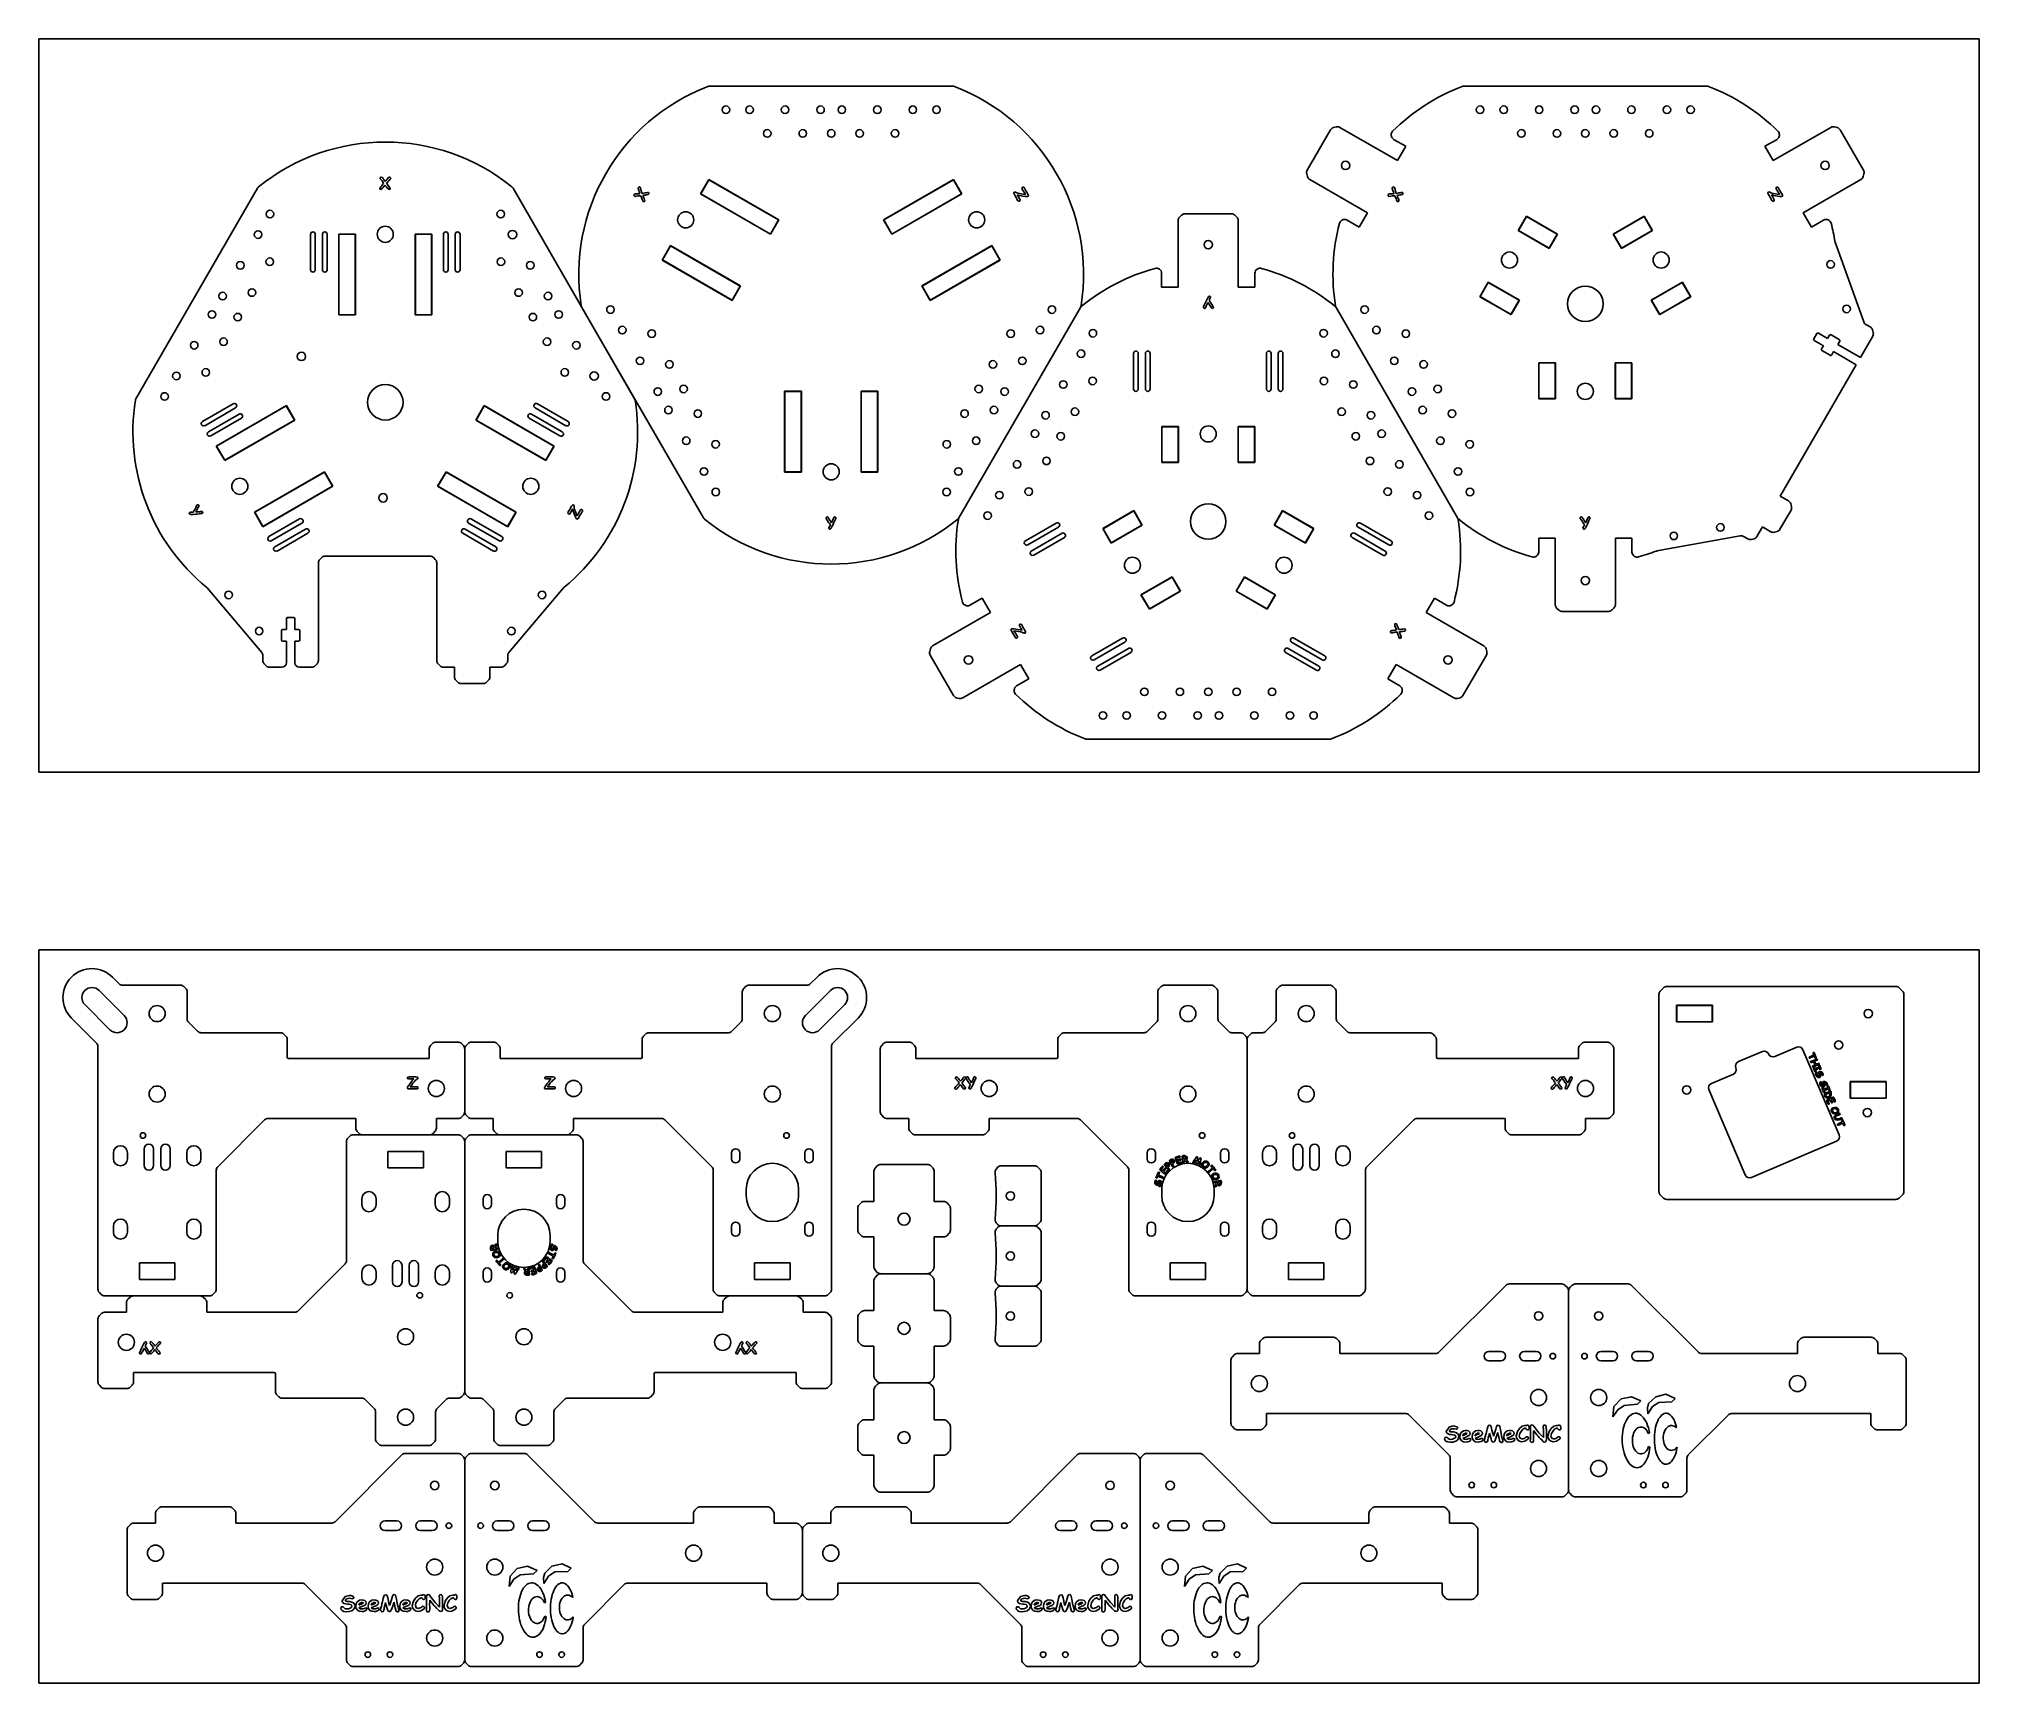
# Model space of a CAD drawing. Header units: millimetres. Extents: x 0 to 820, y -385 to 310.
import ezdxf

# ---------------------------------------------------------------- set-up
doc = ezdxf.new("R2010")
doc.units = ezdxf.units.MM

msp = doc.modelspace()

# ---------------------------------------------------------------- linework, layer by layer
at = {"color": 7, "linetype": 'Continuous'}
for p, q in [((0, 0), (0, 310)), ((0, 310), (820, 310)), ((820, 0), (820, 310)), ((283.49, 290), (386.22, 290)), ((602.19, 290), (704.91, 290)), ((536.03, 254.45), (545.91, 271.55)), ((548.25, 272.78), (547.12, 272.48)), ((549.77, 272.58), (574.17, 258.5)), ((732.94, 258.5), (757.34, 272.58)), ((759.99, 272.48), (758.85, 272.78)), ((761.2, 271.55), (771.07, 254.45)), ((571.54, 269.46), (571.55, 269.19)), ((572.55, 267.51), (577.67, 264.56)), ((577.67, 264.56), (574.17, 258.5)), ((729.44, 264.56), (734.56, 267.51)), ((732.94, 258.5), (729.44, 264.56)), ((735.55, 269.19), (735.56, 269.46)), ((92.43, 246.85), (41.07, 157.89)), ((145.04, 249.91), (145.72, 248.95)), ((251.78, 157.89), (200.42, 246.85)), ((283.12, 250.59), (279.58, 244.46)), ((283.16, 250.46), (279.72, 244.5)), ((312.74, 233.49), (283.12, 250.59)), ((312.6, 233.46), (283.16, 250.46)), ((386.59, 250.59), (356.97, 233.49)), ((386.55, 250.46), (357.11, 233.46)), ((389.99, 244.5), (386.55, 250.46)), ((390.13, 244.46), (386.59, 250.59)), ((535.83, 252.93), (536.14, 251.8)), ((561.47, 236.5), (537.07, 250.59)), ((770.04, 250.59), (745.64, 236.5)), ((770.97, 251.8), (771.27, 252.93)), ((279.58, 244.46), (309.2, 227.36)), ((279.72, 244.5), (309.16, 227.5)), ((360.51, 227.36), (390.13, 244.46)), ((360.55, 227.5), (389.99, 244.5)), ((413.89, 243.38), (414.53, 242.26)), ((416.94, 244.22), (416.96, 244.21)), ((571.86, 243.57), (573.03, 243.68)), ((733.23, 242.26), (732.59, 243.38)), ((735.66, 244.21), (735.64, 244.22)), ((309.16, 227.5), (312.6, 233.46)), ((309.2, 227.36), (312.74, 233.49)), ((356.97, 233.49), (360.51, 227.36)), ((357.11, 233.46), (360.55, 227.5)), ((481.5, 233.17), (481.5, 205)), ((482.92, 235.41), (482.09, 234.59)), ((504.08, 236), (484.33, 236)), ((506.32, 234.59), (505.49, 235.41)), ((506.9, 205), (506.9, 233.17)), ((550.9, 233.42), (550.66, 233.29)), ((557.97, 230.44), (552.85, 233.39)), ((561.47, 236.5), (557.97, 230.44)), ((628.67, 235.09), (625.13, 228.96)), ((628.7, 234.96), (625.26, 229)), ((641.83, 227.49), (628.67, 235.09)), ((641.69, 227.46), (628.7, 234.96)), ((678.44, 235.09), (665.28, 227.49)), ((678.4, 234.96), (665.41, 227.46)), ((681.84, 229), (678.4, 234.96)), ((681.98, 228.96), (678.44, 235.09)), ((749.14, 230.44), (745.64, 236.5)), ((754.26, 233.39), (749.14, 230.44)), ((756.45, 233.29), (756.21, 233.42)), ((114.84, 227.37), (114.84, 212.37)), ((116.84, 212.37), (116.84, 227.37)), ((119.84, 227.37), (119.84, 212.37)), ((121.84, 212.37), (121.84, 227.37)), ((126.74, 227.47), (126.74, 193.27)), ((133.82, 227.47), (126.74, 227.47)), ((133.72, 227.37), (126.84, 227.37)), ((126.84, 227.37), (126.84, 193.37)), ((133.72, 193.37), (133.72, 227.37)), ((133.82, 193.27), (133.82, 227.47)), ((159.02, 227.47), (159.02, 193.27)), ((166.1, 227.47), (159.02, 227.47)), ((166, 227.37), (159.12, 227.37)), ((159.12, 227.37), (159.12, 193.37)), ((166, 193.37), (166, 227.37)), ((166.1, 193.27), (166.1, 227.47)), ((171, 227.37), (171, 212.37)), ((173, 212.37), (173, 227.37)), ((176, 227.37), (176, 212.37)), ((178, 212.37), (178, 227.37)), ((266.98, 222.64), (263.44, 216.51)), ((267.02, 222.5), (263.58, 216.54)), ((296.6, 205.54), (266.98, 222.64)), ((296.46, 205.5), (267.02, 222.5)), ((402.73, 222.64), (373.11, 205.54)), ((402.69, 222.5), (373.25, 205.5)), ((406.13, 216.54), (402.69, 222.5)), ((406.27, 216.51), (402.73, 222.64)), ((625.13, 228.96), (638.29, 221.36)), ((625.26, 229), (638.25, 221.5)), ((638.25, 221.5), (641.69, 227.46)), ((638.29, 221.36), (641.83, 227.49)), ((665.28, 227.49), (668.82, 221.36)), ((665.41, 227.46), (668.85, 221.5)), ((668.82, 221.36), (681.98, 228.96)), ((668.85, 221.5), (681.84, 229)), ((771.22, 190.35), (759.16, 224)), ((263.44, 216.51), (293.06, 199.41)), ((263.58, 216.54), (293.02, 199.54)), ((376.65, 199.41), (406.27, 216.51)), ((376.69, 199.54), (406.13, 216.54)), ((293.02, 199.54), (296.46, 205.5)), ((293.06, 199.41), (296.6, 205.54)), ((373.11, 205.54), (376.65, 199.41)), ((373.25, 205.5), (376.69, 199.54)), ((473.55, 212.61), (473.32, 212.75)), ((474.5, 210.91), (474.5, 205)), ((513.9, 205), (513.9, 210.91)), ((515.09, 212.75), (514.86, 212.61)), ((612.53, 207.14), (608.99, 201.01)), ((612.56, 207), (609.12, 201.04)), ((625.69, 199.54), (612.53, 207.14)), ((625.55, 199.5), (612.56, 207)), ((694.58, 207.14), (681.42, 199.54)), ((694.54, 207), (681.55, 199.5)), ((697.98, 201.04), (694.54, 207)), ((698.12, 201.01), (694.58, 207.14)), ((474.5, 205), (481.5, 205)), ((506.9, 205), (513.9, 205)), ((608.99, 201.01), (622.15, 193.41)), ((609.12, 201.04), (622.11, 193.54)), ((622.11, 193.54), (625.55, 199.5)), ((622.15, 193.41), (625.69, 199.54)), ((681.42, 199.54), (684.96, 193.41)), ((681.55, 199.5), (684.99, 193.54)), ((684.96, 193.41), (698.12, 201.01)), ((684.99, 193.54), (697.98, 201.04)), ((126.74, 193.27), (133.82, 193.27)), ((126.84, 193.37), (133.72, 193.37)), ((159.02, 193.27), (166.1, 193.27)), ((159.12, 193.37), (166, 193.37)), ((280.86, 107.52), (229.5, 196.48)), ((440.21, 196.48), (388.85, 107.52)), ((440.21, 196.48), (388.85, 107.52)), ((495.28, 196.67), (495.53, 196.28)), ((599.56, 107.52), (548.2, 196.48)), ((599.56, 107.52), (548.2, 196.48)), ((773.96, 188.21), (772.1, 189.29)), ((751.36, 185.41), (750.09, 183.2)), ((754.17, 180.27), (750.27, 182.52)), ((755.94, 183.35), (752.05, 185.6)), ((755.94, 183.35), (756.74, 184.72)), ((760.88, 182.9), (757.42, 184.9)), ((760.27, 180.85), (761.07, 182.22)), ((769.8, 175.35), (760.27, 180.85)), ((769.8, 175.35), (775, 184.35)), ((775.2, 185.87), (774.89, 187)), ((462.62, 177), (462.62, 162)), ((464.62, 162), (464.62, 177)), ((467.62, 177), (467.62, 162)), ((469.62, 162), (469.62, 177)), ((518.78, 177), (518.78, 162)), ((520.78, 162), (520.78, 177)), ((523.78, 177), (523.78, 162)), ((525.78, 162), (525.78, 177)), ((633.87, 173.1), (633.87, 157.9)), ((640.95, 173.1), (633.87, 173.1)), ((640.85, 173), (633.97, 173)), ((633.97, 173), (633.97, 158)), ((640.85, 158), (640.85, 173)), ((640.95, 157.9), (640.95, 173.1)), ((666.15, 173.1), (666.15, 157.9)), ((673.23, 173.1), (666.15, 173.1)), ((673.13, 173), (666.25, 173)), ((666.25, 173), (666.25, 158)), ((673.13, 158), (673.13, 173)), ((673.23, 157.9), (673.23, 173.1)), ((735.93, 116.69), (768.03, 172.27)), ((753.38, 178.9), (754.17, 180.27)), ((757.02, 176.22), (753.56, 178.22)), ((757.71, 176.4), (758.5, 177.77)), ((768.03, 172.27), (758.5, 177.77)), ((315.18, 161.1), (315.18, 126.9)), ((322.26, 161.1), (315.18, 161.1)), ((322.16, 161), (315.28, 161)), ((315.28, 161), (315.28, 127)), ((322.16, 127), (322.16, 161)), ((322.26, 126.9), (322.26, 161.1)), ((347.46, 161.1), (347.46, 126.9)), ((354.54, 161.1), (347.46, 161.1)), ((354.44, 161), (347.56, 161)), ((347.56, 161), (347.56, 127)), ((354.44, 127), (354.44, 161)), ((354.54, 126.9), (354.54, 161.1)), ((633.87, 157.9), (640.95, 157.9)), ((633.97, 158), (640.85, 158)), ((666.15, 157.9), (673.23, 157.9)), ((666.25, 158), (673.13, 158)), ((82.14, 155.72), (69.15, 148.22)), ((70.15, 146.49), (83.14, 153.99)), ((84.64, 151.39), (71.65, 143.89)), ((72.65, 142.16), (85.64, 149.66)), ((104.63, 154.97), (75.01, 137.87)), ((104.59, 154.83), (75.15, 137.83)), ((78.55, 131.73), (108.17, 148.83)), ((78.59, 131.87), (108.03, 148.87)), ((108.03, 148.87), (104.59, 154.83)), ((108.17, 148.83), (104.63, 154.97)), ((188.22, 154.97), (184.68, 148.83)), ((184.68, 148.83), (214.3, 131.73)), ((188.26, 154.83), (184.82, 148.87)), ((184.82, 148.87), (214.26, 131.87)), ((217.84, 137.87), (188.22, 154.97)), ((217.7, 137.83), (188.26, 154.83)), ((207.21, 149.66), (220.2, 142.16)), ((221.2, 143.89), (208.21, 151.39)), ((209.71, 153.99), (222.7, 146.49)), ((223.7, 148.22), (210.71, 155.72)), ((474.52, 146.1), (474.52, 130.9)), ((481.6, 146.1), (474.52, 146.1)), ((481.5, 146), (474.62, 146)), ((474.62, 146), (474.62, 131)), ((481.5, 131), (481.5, 146)), ((481.6, 130.9), (481.6, 146.1)), ((513.88, 146.1), (506.8, 146.1)), ((506.8, 146.1), (506.8, 130.9)), ((513.78, 146), (506.9, 146)), ((506.9, 146), (506.9, 131)), ((513.78, 131), (513.78, 146)), ((513.88, 130.9), (513.88, 146.1)), ((75.01, 137.87), (78.55, 131.73)), ((75.15, 137.83), (78.59, 131.87)), ((214.26, 131.87), (217.7, 137.83)), ((214.3, 131.73), (217.84, 137.87)), ((120.77, 127.01), (91.15, 109.91)), ((120.73, 126.87), (91.29, 109.87)), ((124.17, 120.92), (120.73, 126.87)), ((124.31, 120.88), (120.77, 127.01)), ((172.08, 127.01), (168.54, 120.88)), ((172.12, 126.87), (168.68, 120.92)), ((201.7, 109.91), (172.08, 127.01)), ((201.56, 109.87), (172.12, 126.87)), ((315.18, 126.9), (322.26, 126.9)), ((315.28, 127), (322.16, 127)), ((347.46, 126.9), (354.54, 126.9)), ((347.56, 127), (354.44, 127)), ((474.52, 130.9), (481.6, 130.9)), ((474.62, 131), (481.5, 131)), ((506.8, 130.9), (513.88, 130.9)), ((506.9, 131), (513.78, 131)), ((94.69, 103.78), (124.31, 120.88)), ((94.73, 103.92), (124.17, 120.92)), ((168.54, 120.88), (198.16, 103.78)), ((168.68, 120.92), (198.12, 103.92)), ((739.44, 114.66), (735.93, 116.69)), ((67.36, 111.97), (67.58, 112.38)), ((91.15, 109.91), (94.69, 103.78)), ((91.29, 109.87), (94.73, 103.92)), ((110.22, 107.09), (97.23, 99.59)), ((195.62, 99.59), (182.63, 107.09)), ((198.12, 103.92), (201.56, 109.87)), ((198.16, 103.78), (201.7, 109.91)), ((224.6, 109.5), (225.24, 110.61)), ((227.5, 108.37), (227.49, 108.39)), ((333.53, 107.72), (333.78, 107.33)), ((462.8, 110.59), (449.64, 102.99)), ((462.76, 110.46), (449.77, 102.96)), ((466.2, 104.5), (462.76, 110.46)), ((466.34, 104.46), (462.8, 110.59)), ((525.61, 110.59), (522.07, 104.46)), ((525.64, 110.46), (522.2, 104.5)), ((538.77, 102.99), (525.61, 110.59)), ((538.64, 102.96), (525.64, 110.46)), ((652.48, 107.33), (652.23, 107.72)), ((735.81, 102.71), (740.48, 110.8)), ((740.68, 112.31), (740.37, 113.45)), ((98.23, 97.85), (111.22, 105.35)), ((112.72, 102.76), (99.73, 95.26)), ((100.73, 93.52), (113.72, 101.02)), ((179.13, 101.02), (192.12, 93.52)), ((193.12, 95.26), (180.13, 102.76)), ((181.63, 105.35), (194.62, 97.85)), ((429.92, 105.35), (416.93, 97.85)), ((417.93, 96.12), (430.92, 103.62)), ((432.42, 101.02), (419.43, 93.52)), ((420.43, 91.79), (433.42, 99.29)), ((449.64, 102.99), (453.18, 96.86)), ((449.77, 102.96), (453.21, 97)), ((453.18, 96.86), (466.34, 104.46)), ((453.21, 97), (466.2, 104.5)), ((522.07, 104.46), (535.23, 96.86)), ((522.2, 104.5), (535.2, 97)), ((535.2, 97), (538.64, 102.96)), ((535.23, 96.86), (538.77, 102.99)), ((554.99, 99.29), (567.98, 91.79)), ((568.98, 93.52), (555.99, 101.02)), ((557.49, 103.62), (570.48, 96.12)), ((571.48, 97.85), (558.49, 105.35)), ((633.85, 99), (640.85, 99)), ((633.85, 93.09), (633.85, 99)), ((640.85, 70.83), (640.85, 99)), ((666.25, 99), (673.25, 99)), ((666.25, 99), (666.25, 70.83)), ((673.25, 99), (673.25, 93.09)), ((683.84, 93.54), (719.01, 99.93)), ((720.37, 99.69), (722.23, 98.61)), ((723.75, 98.42), (724.88, 98.72)), ((726.1, 99.65), (728.43, 103.7)), ((728.43, 103.7), (731.94, 101.67)), ((733.46, 101.47), (734.59, 101.77)), ((118.74, 89.96), (119.57, 90.79)), ((165.33, 91.37), (120.98, 91.37)), ((166.74, 90.79), (167.57, 89.96)), ((632.67, 91.25), (632.9, 91.39)), ((674.2, 91.39), (674.44, 91.25)), ((118.15, 47.2), (118.15, 88.54)), ((168.15, 88.54), (168.15, 47.2)), ((478.94, 82.64), (465.78, 75.04)), ((478.9, 82.5), (465.91, 75)), ((482.34, 76.54), (478.9, 82.5)), ((482.48, 76.51), (478.94, 82.64)), ((509.47, 82.64), (505.93, 76.51)), ((509.5, 82.5), (506.06, 76.54)), ((522.63, 75.04), (509.47, 82.64)), ((522.5, 75), (509.5, 82.5)), ((71.1, 77.92), (94.22, 50.65)), ((198.63, 50.65), (221.74, 77.92)), ((465.78, 75.04), (469.32, 68.91)), ((465.91, 75), (469.35, 69.04)), ((469.32, 68.91), (482.48, 76.51)), ((469.35, 69.04), (482.34, 76.54)), ((505.93, 76.51), (519.09, 68.91)), ((506.06, 76.54), (519.06, 69.04)), ((519.06, 69.04), (522.5, 75)), ((519.09, 68.91), (522.63, 75.04)), ((402.12, 67.5), (377.72, 53.41)), ((391.31, 70.71), (391.55, 70.58)), ((398.62, 73.56), (393.5, 70.61)), ((402.12, 67.5), (398.62, 73.56)), ((589.79, 73.56), (586.29, 67.5)), ((610.69, 53.41), (586.29, 67.5)), ((594.91, 70.61), (589.79, 73.56)), ((596.86, 70.58), (597.1, 70.71)), ((641.44, 69.41), (642.27, 68.59)), ((663.42, 68), (643.68, 68)), ((664.84, 68.59), (665.67, 69.41)), ((102.56, 59.87), (102.56, 55.87)), ((103.06, 60.37), (104.65, 60.37)), ((104.65, 60.37), (104.65, 64.87)), ((105.15, 65.37), (107.7, 65.37)), ((108.2, 60.37), (108.2, 64.87)), ((108.2, 60.37), (109.78, 60.37)), ((110.28, 59.87), (110.28, 55.87)), ((412.09, 59.79), (412.12, 59.78)), ((414.53, 61.74), (415.17, 60.62)), ((575.9, 60.43), (574.72, 60.32)), ((94.69, 49.35), (94.69, 47.2)), ((103.06, 55.37), (104.65, 55.37)), ((104.65, 46.37), (104.65, 55.37)), ((108.2, 46.37), (108.2, 55.37)), ((108.2, 55.37), (109.78, 55.37)), ((198.15, 47.2), (198.15, 49.35)), ((376.79, 52.2), (376.49, 51.07)), ((376.69, 49.55), (386.56, 32.45)), ((458, 56.71), (445.01, 49.21)), ((446.01, 47.48), (459, 54.98)), ((460.5, 52.38), (447.51, 44.88)), ((448.51, 43.15), (461.5, 50.65)), ((526.91, 50.65), (539.9, 43.15)), ((540.9, 44.88), (527.91, 52.38)), ((529.41, 54.98), (542.4, 47.48)), ((543.4, 49.21), (530.41, 56.71)), ((601.85, 32.45), (611.72, 49.55)), ((611.92, 51.07), (611.62, 52.2)), ((95.28, 45.79), (96.11, 44.96)), ((97.52, 44.37), (102.65, 44.37)), ((110.2, 44.37), (115.33, 44.37)), ((116.74, 44.96), (117.57, 45.79)), ((168.74, 45.79), (169.57, 44.96)), ((170.98, 44.37), (175.65, 44.37)), ((175.65, 44.37), (175.65, 40.32)), ((190.65, 40.32), (190.65, 44.37)), ((190.65, 44.37), (195.33, 44.37)), ((196.74, 44.96), (197.57, 45.79)), ((390.42, 31.42), (414.82, 45.5)), ((418.32, 39.44), (414.82, 45.5)), ((573.59, 45.5), (570.09, 39.44)), ((573.59, 45.5), (597.99, 31.42)), ((176.24, 38.91), (177.07, 38.08)), ((178.48, 37.49), (187.83, 37.49)), ((189.24, 38.08), (190.07, 38.91)), ((412.2, 34.81), (412.19, 34.54)), ((413.2, 36.49), (418.32, 39.44)), ((570.09, 39.44), (575.21, 36.49)), ((576.21, 34.54), (576.21, 34.81)), ((387.77, 31.52), (388.9, 31.22)), ((599.51, 31.22), (600.64, 31.52)), ((442.84, 14), (545.57, 14)), ((0, 0), (820, 0)), ((0, -75), (820, -75)), ((0, -75), (0, -385)), ((820, -75), (820, -385)), ((31.11, -86.55), (33.97, -89.41)), ((59.87, -90), (35.38, -90)), ((300.13, -90), (324.62, -90)), ((328.89, -86.55), (326.03, -89.41)), ((475.74, -90), (495.48, -90)), ((545.48, -90), (525.74, -90)), ((30.04, -108.83), (19.44, -98.22)), ((25.45, -92.21), (36.06, -102.81)), ((62.11, -91.41), (61.29, -90.59)), ((62.7, -92.83), (62.7, -104.24)), ((297.3, -92.83), (297.3, -104.24)), ((298.71, -90.59), (297.89, -91.41)), ((334.55, -92.21), (323.94, -102.81)), ((329.96, -108.83), (340.56, -98.22)), ((472.91, -92.83), (472.91, -104.24)), ((474.32, -90.59), (473.5, -91.41)), ((497.72, -91.41), (496.9, -90.59)), ((498.31, -104.24), (498.31, -92.83)), ((522.91, -104.24), (522.91, -92.83)), ((524.32, -90.59), (523.5, -91.41)), ((547.72, -91.41), (546.9, -90.59)), ((548.31, -92.83), (548.31, -104.24)), ((684.66, -93.86), (684.66, -177.21)), ((686.58, -91.12), (685.25, -92.45)), ((784.83, -90.53), (687.99, -90.53)), ((787.58, -92.45), (786.25, -91.12)), ((788.16, -177.21), (788.16, -93.86)), ((24.39, -114.48), (13.78, -103.88)), ((67.11, -109.48), (63.29, -105.66)), ((296.71, -105.66), (292.89, -109.48)), ((335.61, -114.48), (346.22, -103.88)), ((472.32, -105.66), (468.5, -109.48)), ((502.72, -109.48), (498.9, -105.66)), ((522.32, -105.66), (518.5, -109.48)), ((552.72, -109.48), (548.9, -105.66)), ((692.06, -98.43), (692.06, -105.51)), ((707.26, -98.43), (692.06, -98.43)), ((692.06, -105.51), (707.26, -105.51)), ((707.16, -98.53), (692.16, -98.53)), ((692.16, -98.53), (692.16, -105.41)), ((692.16, -105.41), (707.16, -105.41)), ((707.16, -105.41), (707.16, -98.53)), ((707.26, -105.51), (707.26, -98.43)), ((24.39, -114.48), (24.41, -114.5)), ((68.53, -110.07), (102.17, -110.07)), ((104.41, -111.48), (103.59, -110.66)), ((105, -120.45), (105, -112.9)), ((166.41, -114.66), (165.59, -115.48)), ((177.17, -114.07), (167.83, -114.07)), ((179.41, -115.48), (178.59, -114.66)), ((181.41, -114.66), (180.59, -115.48)), ((182.83, -114.07), (192.17, -114.07)), ((194.41, -115.48), (193.59, -114.66)), ((255, -120.45), (255, -112.9)), ((256.41, -110.66), (255.59, -111.48)), ((291.47, -110.07), (257.83, -110.07)), ((335.59, -114.5), (335.61, -114.48)), ((357.02, -114.66), (356.2, -115.48)), ((358.44, -114.07), (367.78, -114.07)), ((370.02, -115.48), (369.2, -114.66)), ((430.61, -120.45), (430.61, -112.9)), ((432.02, -110.66), (431.2, -111.48)), ((467.08, -110.07), (433.44, -110.07)), ((507.78, -110.07), (504.14, -110.07)), ((510.02, -111.48), (509.2, -110.66)), ((510.61, -112.9), (510.61, -218.52)), ((510.61, -112.9), (510.61, -218.52)), ((512.02, -110.66), (511.2, -111.48)), ((513.44, -110.07), (517.08, -110.07)), ((554.14, -110.07), (587.78, -110.07)), ((590.02, -111.48), (589.2, -110.66)), ((590.61, -120.45), (590.61, -112.9)), ((652.02, -114.66), (651.2, -115.48)), ((662.78, -114.07), (653.44, -114.07)), ((665.02, -115.48), (664.2, -114.66)), ((25, -115.92), (25, -218.52)), ((165, -120.95), (105.5, -120.95)), ((165, -116.9), (165, -120.95)), ((180, -143.52), (180, -116.9)), ((180, -143.52), (180, -116.9)), ((195, -116.9), (195, -120.95)), ((195, -120.95), (254.5, -120.95)), ((335, -115.92), (335, -218.52)), ((355.61, -143.52), (355.61, -116.9)), ((370.61, -116.9), (370.61, -120.95)), ((370.61, -120.95), (430.11, -120.95)), ((650.61, -120.95), (591.11, -120.95)), ((650.61, -116.9), (650.61, -120.95)), ((665.61, -143.52), (665.61, -116.9)), ((728.37, -118), (718.25, -122.3)), ((742.9, -116.18), (733.62, -120.12)), ((760.82, -153.29), (745.52, -117.24)), ((750.11, -119.43), (750.07, -119.34)), ((750.36, -122.17), (750.75, -122.79)), ((157.77, -129.62), (156.48, -129.62)), ((157.8, -128.77), (159.29, -128.77)), ((215.77, -129.62), (214.48, -129.62)), ((215.8, -128.77), (217.29, -128.77)), ((392.69, -128.93), (392.94, -129.32)), ((644.69, -128.93), (644.94, -129.32)), ((716.13, -127.55), (706.85, -131.49)), ((751.61, -125.42), (750.79, -125.77)), ((752.31, -124.6), (752.14, -124.19)), ((752.76, -127.23), (752.85, -127.51)), ((752.85, -127.51), (752.93, -127.72)), ((765.52, -130.71), (765.52, -137.79)), ((780.72, -130.71), (765.52, -130.71)), ((780.62, -130.81), (765.62, -130.81)), ((765.62, -130.81), (765.62, -137.69)), ((780.62, -137.69), (780.62, -130.81)), ((780.72, -137.79), (780.72, -130.71)), ((156.93, -133.02), (156.92, -133.03)), ((214.93, -133.02), (214.92, -133.03)), ((705.79, -134.11), (721.09, -170.16)), ((755.31, -134.15), (754.5, -134.49)), ((754.52, -131.39), (754.62, -131.66)), ((754.62, -131.66), (754.7, -131.88)), ((756.86, -135.43), (755.1, -136.17)), ((756.01, -133.33), (755.84, -132.92)), ((765.52, -137.79), (780.72, -137.79)), ((765.62, -137.69), (780.62, -137.69)), ((75.59, -166.76), (95.41, -146.94)), ((96.83, -146.35), (134, -146.35)), ((134, -146.35), (134, -150.4)), ((168, -146.35), (177.17, -146.35)), ((168, -150.4), (168, -146.35)), ((178.59, -145.76), (179.41, -144.94)), ((180.59, -144.94), (181.41, -145.76)), ((192, -146.35), (182.83, -146.35)), ((192, -150.4), (192, -146.35)), ((263.17, -146.35), (226, -146.35)), ((226, -146.35), (226, -150.4)), ((264.59, -146.94), (284.41, -166.76)), ((356.2, -144.94), (357.02, -145.76)), ((367.61, -146.35), (358.44, -146.35)), ((367.61, -150.4), (367.61, -146.35)), ((401.61, -146.35), (401.61, -150.4)), ((438.78, -146.35), (401.61, -146.35)), ((440.2, -146.94), (460.02, -166.76)), ((561.2, -166.76), (581.02, -146.94)), ((582.44, -146.35), (619.61, -146.35)), ((619.61, -146.35), (619.61, -150.4)), ((653.61, -146.35), (662.78, -146.35)), ((653.61, -150.4), (653.61, -146.35)), ((664.2, -145.76), (665.02, -144.94)), ((131.41, -153.82), (130.59, -154.64)), ((177.17, -153.23), (132.83, -153.23)), ((134.59, -151.82), (135.41, -152.64)), ((136.83, -153.23), (165.17, -153.23)), ((166.59, -152.64), (167.41, -151.82)), ((179.41, -154.64), (178.59, -153.82)), ((181.41, -153.82), (180.59, -154.64)), ((182.83, -153.23), (227.17, -153.23)), ((192.59, -151.82), (193.41, -152.64)), ((223.17, -153.23), (194.83, -153.23)), ((224.59, -152.64), (225.41, -151.82)), ((229.41, -154.64), (228.59, -153.82)), ((368.2, -151.82), (369.02, -152.64)), ((398.78, -153.23), (370.44, -153.23)), ((400.2, -152.64), (401.02, -151.82)), ((620.2, -151.82), (621.02, -152.64)), ((622.44, -153.23), (650.78, -153.23)), ((652.2, -152.64), (653.02, -151.82)), ((762.14, -147.76), (762.1, -147.67)), ((31.5, -160.85), (31.5, -163.35)), ((37.5, -163.35), (37.5, -160.85)), ((44.5, -159.18), (44.5, -166.18)), ((48.5, -166.18), (48.5, -159.18)), ((51.5, -159.18), (51.5, -166.18)), ((55.5, -166.18), (55.5, -159.18)), ((62.5, -160.85), (62.5, -163.35)), ((68.5, -163.35), (68.5, -160.85)), ((130, -156.06), (130, -206.4)), ((162.5, -160.23), (147.5, -160.23)), ((147.5, -160.23), (147.5, -167.23)), ((162.5, -167.23), (162.5, -160.23)), ((180, -261.68), (180, -156.06)), ((180, -261.68), (180, -156.06)), ((197.5, -160.23), (212.5, -160.23)), ((197.5, -167.23), (197.5, -160.23)), ((212.5, -160.23), (212.5, -167.23)), ((230, -156.06), (230, -206.4)), ((292.75, -163.35), (292.75, -160.85)), ((296.25, -160.85), (296.25, -163.35)), ((323.75, -163.35), (323.75, -160.85)), ((327.25, -160.85), (327.25, -163.35)), ((468.36, -163.35), (468.36, -160.85)), ((471.86, -160.85), (471.86, -163.35)), ((483.39, -163.94), (483.24, -162.38)), ((483.77, -162.53), (483.87, -163.53)), ((490.34, -163.51), (490.59, -163.13)), ((499.36, -163.35), (499.36, -160.85)), ((502.86, -160.85), (502.86, -163.35)), ((517.11, -160.85), (517.11, -163.35)), ((523.11, -163.35), (523.11, -160.85)), ((530.11, -159.18), (530.11, -166.18)), ((534.11, -166.18), (534.11, -159.18)), ((537.11, -159.18), (537.11, -166.18)), ((541.11, -166.18), (541.11, -159.18)), ((548.11, -160.85), (548.11, -163.35)), ((554.11, -163.35), (554.11, -160.85)), ((723.71, -171.22), (759.76, -155.92)), ((75, -218.52), (75, -168.18)), ((147.5, -167.23), (162.5, -167.23)), ((212.5, -167.23), (197.5, -167.23)), ((285, -218.52), (285, -168.18)), ((352.94, -168.61), (352.94, -181.36)), ((354.35, -166.36), (353.52, -167.19)), ((375.51, -165.78), (355.76, -165.78)), ((377.75, -167.19), (376.92, -166.36)), ((378.34, -181.36), (378.34, -168.61)), ((405.07, -167.11), (404.57, -167.73)), ((420.76, -166.35), (406.63, -166.35)), ((423.01, -167.76), (422.18, -166.94)), ((423.59, -188.92), (423.59, -169.18)), ((460.61, -218.52), (460.61, -168.18)), ((472.95, -170.67), (472.9, -170.77)), ((477.37, -168.01), (477.02, -167.59)), ((479.07, -166.61), (478.81, -166.14)), ((488.93, -165.27), (488.95, -164.89)), ((489.95, -164.91), (489.73, -165.22)), ((490.3, -165.74), (490.35, -165.26)), ((495.95, -167.1), (495.89, -167.02)), ((560.61, -218.52), (560.61, -168.18)), ((136.5, -180.23), (136.5, -182.73)), ((142.5, -182.73), (142.5, -180.23)), ((167.5, -180.23), (167.5, -182.73)), ((173.5, -182.73), (173.5, -180.23)), ((187.75, -182.73), (187.75, -180.23)), ((191.25, -180.23), (191.25, -182.73)), ((218.75, -182.73), (218.75, -180.23)), ((222.25, -180.23), (222.25, -182.73)), ((298.92, -178.85), (298.92, -176.35)), ((321.07, -176.35), (321.07, -178.85)), ((474.54, -178.85), (474.54, -176.35)), ((496.69, -176.35), (496.69, -178.85)), ((497.73, -172.81), (499.29, -172.5)), ((499.19, -173.06), (498.15, -173.27)), ((685.25, -178.62), (686.58, -179.95)), ((786.25, -179.95), (787.58, -178.62)), ((346.06, -184.19), (346.06, -193.53)), ((347.47, -181.95), (346.64, -182.77)), ((352.94, -181.36), (348.88, -181.36)), ((378.34, -181.36), (382.39, -181.36)), ((384.63, -182.77), (383.8, -181.95)), ((385.22, -184.19), (385.22, -193.53)), ((687.99, -180.53), (784.83, -180.53)), ((31.5, -191.85), (31.5, -194.35)), ((37.5, -194.35), (37.5, -191.85)), ((62.5, -191.85), (62.5, -194.35)), ((68.5, -194.35), (68.5, -191.85)), ((193.92, -198.23), (193.92, -195.73)), ((216.07, -195.73), (216.07, -198.23)), ((292.75, -194.35), (292.75, -191.85)), ((296.25, -191.85), (296.25, -194.35)), ((323.75, -194.35), (323.75, -191.85)), ((327.25, -191.85), (327.25, -194.35)), ((346.64, -194.95), (347.47, -195.77)), ((348.88, -196.36), (352.94, -196.36)), ((352.94, -196.36), (352.94, -209.11)), ((382.39, -196.36), (378.34, -196.36)), ((378.34, -209.11), (378.34, -196.36)), ((383.8, -195.77), (384.63, -194.95)), ((404.57, -190.37), (405.07, -190.99)), ((404.57, -193.13), (405.07, -192.51)), ((406.63, -191.75), (420.76, -191.75)), ((406.63, -191.75), (420.76, -191.75)), ((422.18, -191.16), (423.01, -190.34)), ((422.18, -192.34), (423.01, -193.16)), ((423.59, -194.58), (423.59, -214.32)), ((468.36, -194.35), (468.36, -191.85)), ((471.86, -191.85), (471.86, -194.35)), ((499.36, -194.35), (499.36, -191.85)), ((502.86, -191.85), (502.86, -194.35)), ((517.11, -191.85), (517.11, -194.35)), ((523.11, -194.35), (523.11, -191.85)), ((548.11, -191.85), (548.11, -194.35)), ((554.11, -194.35), (554.11, -191.85)), ((192.88, -201.77), (191.32, -202.08)), ((191.42, -201.52), (192.46, -201.31)), ((217.66, -203.91), (217.71, -203.81)), ((57.5, -207.35), (42.5, -207.35)), ((42.5, -207.35), (42.5, -214.35)), ((57.5, -214.35), (57.5, -207.35)), ((129.41, -207.82), (109.59, -227.64)), ((136.5, -211.23), (136.5, -213.73)), ((142.5, -213.73), (142.5, -211.23)), ((149.5, -208.4), (149.5, -215.4)), ((153.5, -215.4), (153.5, -208.4)), ((156.5, -208.4), (156.5, -215.4)), ((160.5, -215.4), (160.5, -208.4)), ((167.5, -211.23), (167.5, -213.73)), ((173.5, -213.73), (173.5, -211.23)), ((187.75, -213.73), (187.75, -211.23)), ((191.25, -211.23), (191.25, -213.73)), ((194.66, -207.48), (194.72, -207.56)), ((200.27, -211.07), (200.02, -211.45)), ((200.31, -208.84), (200.26, -209.32)), ((200.66, -209.67), (200.88, -209.36)), ((201.68, -209.31), (201.66, -209.69)), ((206.84, -212.05), (206.74, -211.05)), ((207.22, -210.64), (207.37, -212.2)), ((211.54, -207.97), (211.8, -208.44)), ((213.24, -206.57), (213.59, -206.99)), ((218.75, -213.73), (218.75, -211.23)), ((222.25, -211.23), (222.25, -213.73)), ((250.41, -227.64), (230.59, -207.82)), ((302.5, -214.35), (302.5, -207.35)), ((302.5, -207.35), (317.5, -207.35)), ((317.5, -207.35), (317.5, -214.35)), ((353.52, -210.53), (354.35, -211.36)), ((353.52, -213.36), (354.35, -212.53)), ((355.76, -211.94), (375.51, -211.94)), ((355.76, -211.94), (375.51, -211.94)), ((376.92, -211.36), (377.75, -210.53)), ((376.92, -212.53), (377.75, -213.36)), ((478.11, -214.35), (478.11, -207.35)), ((478.11, -207.35), (493.11, -207.35)), ((493.11, -207.35), (493.11, -214.35)), ((543.11, -207.35), (528.11, -207.35)), ((528.11, -207.35), (528.11, -214.35)), ((543.11, -214.35), (543.11, -207.35)), ((25.59, -219.94), (26.41, -220.76)), ((27.83, -221.35), (72.17, -221.35)), ((68.17, -221.35), (39.83, -221.35)), ((42.5, -214.35), (57.5, -214.35)), ((73.59, -220.76), (74.41, -219.94)), ((285.59, -219.94), (286.41, -220.76)), ((332.17, -221.35), (287.83, -221.35)), ((291.83, -221.35), (320.17, -221.35)), ((317.5, -214.35), (302.5, -214.35)), ((333.59, -220.76), (334.41, -219.94)), ((352.94, -227.52), (352.94, -214.77)), ((378.34, -214.77), (378.34, -227.52)), ((405.07, -216.39), (404.57, -215.77)), ((405.07, -217.91), (404.57, -218.53)), ((420.76, -217.15), (406.63, -217.15)), ((420.76, -217.15), (406.63, -217.15)), ((423.01, -215.74), (422.18, -216.56)), ((423.01, -218.56), (422.18, -217.74)), ((423.59, -239.72), (423.59, -219.98)), ((461.2, -219.94), (462.02, -220.76)), ((507.78, -221.35), (463.44, -221.35)), ((493.11, -214.35), (478.11, -214.35)), ((509.2, -220.76), (510.02, -219.94)), ((511.2, -219.94), (512.02, -220.76)), ((513.44, -221.35), (557.78, -221.35)), ((528.11, -214.35), (543.11, -214.35)), ((559.2, -220.76), (560.02, -219.94)), ((619.91, -216.85), (591.68, -245.08)), ((621.32, -216.27), (643.67, -216.27)), ((645.91, -217.68), (645.08, -216.85)), ((646.5, -219.1), (646.5, -303.44)), ((646.5, -219.1), (646.5, -303.44)), ((647.91, -216.85), (647.08, -217.68)), ((671.67, -216.27), (649.32, -216.27)), ((701.31, -245.08), (673.08, -216.85)), ((26.41, -228.82), (25.59, -229.64)), ((37, -228.23), (27.83, -228.23)), ((37, -224.18), (37, -228.23)), ((38.41, -221.94), (37.59, -222.76)), ((70.41, -222.76), (69.59, -221.94)), ((71, -228.23), (71, -224.18)), ((108.17, -228.23), (71, -228.23)), ((251.83, -228.23), (289, -228.23)), ((289, -228.23), (289, -224.18)), ((290.41, -221.94), (289.59, -222.76)), ((322.41, -222.76), (321.59, -221.94)), ((323, -224.18), (323, -228.23)), ((323, -228.23), (332.17, -228.23)), ((334.41, -229.64), (333.59, -228.82)), ((346.64, -228.94), (347.47, -228.11)), ((348.88, -227.52), (352.94, -227.52)), ((382.39, -227.52), (378.34, -227.52)), ((383.8, -228.11), (384.63, -228.94)), ((25, -231.06), (25, -257.68)), ((335, -231.06), (335, -257.68)), ((346.06, -239.7), (346.06, -230.35)), ((385.22, -239.7), (385.22, -230.35)), ((45.92, -245.65), (45.67, -245.26)), ((297.92, -245.65), (297.67, -245.26)), ((347.47, -241.94), (346.64, -241.11)), ((352.94, -242.52), (348.88, -242.52)), ((352.94, -255.28), (352.94, -242.52)), ((378.34, -242.52), (382.39, -242.52)), ((378.34, -242.52), (378.34, -255.28)), ((384.63, -241.11), (383.8, -241.94)), ((404.57, -241.17), (405.07, -241.79)), ((406.63, -242.55), (420.76, -242.55)), ((422.18, -241.96), (423.01, -241.14)), ((515.8, -245.67), (506.62, -245.67)), ((515.8, -245.67), (515.8, -241.62)), ((517.21, -239.37), (516.38, -240.2)), ((518.62, -238.79), (546.97, -238.79)), ((549.21, -240.2), (548.38, -239.37)), ((549.8, -241.62), (549.8, -245.67)), ((590.27, -245.67), (549.8, -245.67)), ((612.8, -244.77), (617.8, -244.77)), ((627.8, -244.77), (632.8, -244.77)), ((665.2, -244.77), (660.2, -244.77)), ((680.2, -244.77), (675.2, -244.77)), ((702.72, -245.67), (743.2, -245.67)), ((743.2, -241.62), (743.2, -245.67)), ((744.61, -239.37), (743.78, -240.2)), ((774.37, -238.79), (746.02, -238.79)), ((776.61, -240.2), (775.78, -239.37)), ((777.2, -245.67), (777.2, -241.62)), ((777.2, -245.67), (786.37, -245.67)), ((40, -253.63), (99.5, -253.63)), ((40, -257.68), (40, -253.63)), ((100, -254.13), (100, -261.68)), ((260, -254.13), (260, -261.68)), ((320, -253.63), (260.5, -253.63)), ((320, -257.68), (320, -253.63)), ((503.8, -275.12), (503.8, -248.5)), ((505.21, -246.25), (504.38, -247.08)), ((617.8, -248.77), (612.8, -248.77)), ((632.8, -248.77), (627.8, -248.77)), ((660.2, -248.77), (665.2, -248.77)), ((675.2, -248.77), (680.2, -248.77)), ((788.61, -247.08), (787.78, -246.25)), ((789.2, -275.12), (789.2, -248.5)), ((25.59, -259.1), (26.41, -259.92)), ((27.83, -260.51), (37.17, -260.51)), ((38.59, -259.92), (39.41, -259.1)), ((320.59, -259.1), (321.41, -259.92)), ((332.17, -260.51), (322.83, -260.51)), ((333.59, -259.92), (334.41, -259.1)), ((352.94, -260.93), (352.94, -273.69)), ((354.35, -257.52), (353.52, -256.69)), ((354.35, -258.69), (353.52, -259.52)), ((375.51, -258.11), (355.76, -258.11)), ((375.51, -258.11), (355.76, -258.11)), ((377.75, -256.69), (376.92, -257.52)), ((377.75, -259.52), (376.92, -258.69)), ((378.34, -273.69), (378.34, -260.93)), ((100.59, -263.1), (101.41, -263.92)), ((136.47, -264.51), (102.83, -264.51)), ((137.89, -265.1), (141.71, -268.92)), ((142.3, -281.75), (142.3, -270.34)), ((167.7, -270.34), (167.7, -281.75)), ((168.29, -268.92), (172.11, -265.1)), ((177.17, -264.51), (173.53, -264.51)), ((178.59, -263.92), (179.41, -263.1)), ((180.59, -263.1), (181.41, -263.92)), ((182.83, -264.51), (186.47, -264.51)), ((187.89, -265.1), (191.71, -268.92)), ((192.3, -270.34), (192.3, -281.75)), ((217.7, -281.75), (217.7, -270.34)), ((218.29, -268.92), (222.11, -265.1)), ((223.53, -264.51), (257.17, -264.51)), ((258.59, -263.92), (259.41, -263.1)), ((675.58, -267.08), (677.05, -265.67)), ((690.06, -266.12), (691.48, -264.66)), ((346.06, -276.52), (346.06, -285.86)), ((347.47, -274.27), (346.64, -275.1)), ((352.94, -273.69), (348.88, -273.69)), ((378.34, -273.69), (382.39, -273.69)), ((384.63, -275.1), (383.8, -274.27)), ((385.22, -276.52), (385.22, -285.86)), ((504.38, -276.53), (505.21, -277.36)), ((515.97, -277.95), (506.62, -277.95)), ((517.38, -277.36), (518.21, -276.53)), ((577.67, -271.07), (518.8, -271.07)), ((518.8, -271.07), (518.8, -275.12)), ((579.08, -271.65), (595.91, -288.48)), ((615.7, -277.59), (615.96, -276.54)), ((669.4, -278.59), (669.26, -279.7)), ((669.6, -277.51), (669.4, -278.59)), ((669.86, -276.49), (669.6, -277.51)), ((670.17, -275.53), (669.86, -276.49)), ((670.53, -274.63), (670.17, -275.53)), ((670.93, -273.82), (670.53, -274.63)), ((671.38, -273.09), (670.93, -273.82)), ((671.86, -272.46), (671.38, -273.09)), ((672.38, -271.93), (671.86, -272.46)), ((672.93, -271.51), (672.38, -271.93)), ((673.49, -271.19), (672.93, -271.51)), ((674.08, -270.99), (673.49, -271.19)), ((673.95, -279.46), (674.26, -278.78)), ((674.67, -270.91), (674.08, -270.99)), ((674.26, -278.78), (674.63, -278.18)), ((674.63, -278.18), (675.05, -277.67)), ((675.27, -270.94), (674.67, -270.91)), ((675.05, -277.67), (675.51, -277.26)), ((675.86, -271.09), (675.27, -270.94)), ((675.51, -277.26), (676, -276.96)), ((676.45, -271.36), (675.86, -271.09)), ((676, -276.96), (676.52, -276.78)), ((677.02, -271.74), (676.45, -271.36)), ((676.52, -276.78), (677.05, -276.72)), ((677.58, -272.22), (677.02, -271.74)), ((677.05, -276.72), (677.58, -276.77)), ((678.11, -272.81), (677.58, -272.22)), ((677.58, -276.77), (678.1, -276.95)), ((678.1, -276.95), (678.6, -277.24)), ((678.6, -273.5), (678.11, -272.81)), ((679.07, -274.28), (678.6, -273.5)), ((678.6, -277.24), (679.07, -277.64)), ((679.49, -275.14), (679.07, -274.28)), ((679.07, -277.64), (679.49, -278.14)), ((679.86, -276.08), (679.49, -275.14)), ((679.49, -278.14), (679.86, -278.74)), ((680.19, -277.08), (679.86, -276.08)), ((679.86, -278.74), (680.17, -279.41)), ((680.47, -278.13), (680.19, -277.08)), ((680.69, -279.23), (680.47, -278.13)), ((683.03, -277.87), (682.87, -278.95)), ((683.24, -276.84), (683.03, -277.87)), ((683.5, -275.85), (683.24, -276.84)), ((683.81, -274.94), (683.5, -275.85)), ((684.16, -274.09), (683.81, -274.94)), ((684.54, -273.33), (684.16, -274.09)), ((684.97, -272.66), (684.54, -273.33)), ((685.42, -272.1), (684.97, -272.66)), ((685.89, -271.63), (685.42, -272.1)), ((686.39, -271.28), (685.89, -271.63)), ((686.9, -271.04), (686.39, -271.28)), ((686.75, -279.31), (686.99, -278.61)), ((687.42, -270.92), (686.9, -271.04)), ((686.99, -278.61), (687.29, -277.97)), ((687.29, -277.97), (687.65, -277.41)), ((687.94, -270.92), (687.42, -270.92)), ((687.65, -277.41), (688.07, -276.94)), ((688.46, -271.04), (687.94, -270.92)), ((688.07, -276.94), (688.53, -276.57)), ((688.98, -271.28), (688.46, -271.04)), ((688.53, -276.57), (689.02, -276.3)), ((689.47, -271.63), (688.98, -271.28)), ((689.02, -276.3), (689.53, -276.15)), ((689.95, -272.09), (689.47, -271.63)), ((689.53, -276.15), (690.05, -276.11)), ((690.4, -272.66), (689.95, -272.09)), ((690.05, -276.11), (690.56, -276.19)), ((690.82, -273.32), (690.4, -272.66)), ((690.56, -276.19), (691.07, -276.38)), ((691.21, -274.08), (690.82, -273.32)), ((691.07, -276.38), (691.55, -276.69)), ((691.56, -274.92), (691.21, -274.08)), ((691.55, -276.69), (691.99, -277.1)), ((691.87, -275.84), (691.56, -274.92)), ((692.13, -276.82), (691.87, -275.84)), ((691.99, -277.1), (692.13, -276.82)), ((697.08, -288.48), (713.91, -271.65)), ((715.32, -271.07), (774.2, -271.07)), ((774.2, -271.07), (774.2, -275.12)), ((774.78, -276.53), (775.61, -277.36)), ((777.02, -277.95), (786.37, -277.95)), ((787.78, -277.36), (788.61, -276.53)), ((142.89, -283.17), (143.71, -283.99)), ((145.13, -284.58), (164.87, -284.58)), ((166.29, -283.99), (167.11, -283.17)), ((192.89, -283.17), (193.71, -283.99)), ((214.87, -284.58), (195.13, -284.58)), ((216.29, -283.99), (217.11, -283.17)), ((603.32, -280.83), (601.79, -281.51)), ((608.51, -280.83), (606.97, -281.51)), ((613.97, -282.56), (613.71, -281.72)), ((615.91, -281), (615.63, -281.83)), ((617.34, -282.53), (617.08, -281.43)), ((621.9, -280.83), (620.37, -281.51)), ((669.18, -280.84), (669.15, -281.99)), ((669.15, -281.99), (669.19, -283.15)), ((669.26, -279.7), (669.18, -280.84)), ((669.19, -283.15), (669.29, -284.31)), ((669.29, -284.31), (669.45, -285.44)), ((669.45, -285.44), (669.66, -286.54)), ((669.66, -286.54), (669.93, -287.6)), ((673.42, -282.63), (673.44, -281.8)), ((673.48, -283.45), (673.42, -282.63)), ((673.44, -281.8), (673.54, -280.98)), ((673.62, -284.25), (673.48, -283.45)), ((673.54, -280.98), (673.71, -280.2)), ((673.83, -285.02), (673.62, -284.25)), ((673.71, -280.2), (673.95, -279.46)), ((674.1, -285.73), (673.83, -285.02)), ((674.44, -286.36), (674.1, -285.73)), ((674.84, -286.92), (674.44, -286.36)), ((675.28, -287.38), (674.84, -286.92)), ((679.29, -286.93), (678.85, -287.38)), ((679.69, -286.38), (679.29, -286.93)), ((680.03, -285.74), (679.69, -286.38)), ((680.31, -285.03), (680.03, -285.74)), ((680.17, -279.41), (680.69, -279.23)), ((680.88, -285.28), (680.31, -285.03)), ((680.53, -287.45), (680.73, -286.38)), ((680.73, -286.38), (680.88, -285.28)), ((682.77, -280.06), (682.72, -281.19)), ((682.72, -281.19), (682.72, -282.32)), ((682.72, -282.32), (682.78, -283.44)), ((682.87, -278.95), (682.77, -280.06)), ((682.78, -283.44), (682.89, -284.55)), ((682.89, -284.55), (683.05, -285.62)), ((683.05, -285.62), (683.27, -286.66)), ((683.27, -286.66), (683.53, -287.63)), ((686.47, -281.61), (686.49, -280.82)), ((686.54, -282.39), (686.47, -281.61)), ((686.49, -280.82), (686.58, -280.05)), ((686.68, -283.14), (686.54, -282.39)), ((686.58, -280.05), (686.75, -279.31)), ((686.89, -283.86), (686.68, -283.14)), ((687.17, -284.52), (686.89, -283.86)), ((687.51, -285.11), (687.17, -284.52)), ((687.91, -285.62), (687.51, -285.11)), ((688.36, -286.03), (687.91, -285.62)), ((688.83, -286.33), (688.36, -286.03)), ((689.34, -286.53), (688.83, -286.33)), ((689.86, -286.61), (689.34, -286.53)), ((690.38, -286.57), (689.86, -286.61)), ((690.89, -286.42), (690.38, -286.57)), ((691.38, -286.16), (690.89, -286.42)), ((691.83, -285.78), (691.38, -286.16)), ((692.25, -285.31), (691.83, -285.78)), ((691.9, -287.44), (692.15, -286.45)), ((692.15, -286.45), (692.36, -285.41)), ((692.36, -285.41), (692.25, -285.31)), ((153.41, -288.52), (125.19, -316.75)), ((154.83, -287.93), (177.17, -287.93)), ((179.41, -289.35), (178.59, -288.52)), ((180, -290.76), (180, -375.11)), ((180, -290.76), (180, -375.11)), ((181.41, -288.52), (180.59, -289.35)), ((205.17, -287.93), (182.83, -287.93)), ((234.81, -316.75), (206.59, -288.52)), ((346.64, -287.27), (347.47, -288.1)), ((348.88, -288.69), (352.94, -288.69)), ((352.94, -288.69), (352.94, -301.44)), ((382.39, -288.69), (378.34, -288.69)), ((378.34, -301.44), (378.34, -288.69)), ((383.8, -288.1), (384.63, -287.27)), ((438.81, -288.52), (410.59, -316.75)), ((440.23, -287.93), (462.57, -287.93)), ((464.81, -289.35), (463.99, -288.52)), ((465.4, -290.76), (465.4, -375.11)), ((465.4, -290.76), (465.4, -375.11)), ((466.81, -288.52), (465.99, -289.35)), ((490.57, -287.93), (468.23, -287.93)), ((520.21, -316.75), (491.99, -288.52)), ((596.5, -303.44), (596.5, -289.9)), ((669.93, -287.6), (670.25, -288.61)), ((670.25, -288.61), (670.62, -289.55)), ((670.62, -289.55), (671.03, -290.43)), ((671.03, -290.43), (671.49, -291.22)), ((671.49, -291.22), (671.98, -291.92)), ((671.98, -291.92), (672.51, -292.52)), ((672.51, -292.52), (673.06, -293.02)), ((673.06, -293.02), (673.63, -293.41)), ((673.63, -293.41), (674.22, -293.7)), ((674.22, -293.7), (674.81, -293.86)), ((674.81, -293.86), (675.41, -293.91)), ((675.76, -287.73), (675.28, -287.38)), ((675.41, -293.91), (676, -293.85)), ((676.27, -287.97), (675.76, -287.73)), ((676, -293.85), (676.59, -293.66)), ((676.8, -288.09), (676.27, -287.97)), ((676.59, -293.66), (677.16, -293.36)), ((677.33, -288.09), (676.8, -288.09)), ((677.16, -293.36), (677.71, -292.96)), ((677.86, -287.97), (677.33, -288.09)), ((677.71, -292.96), (678.23, -292.44)), ((678.37, -287.73), (677.86, -287.97)), ((678.23, -292.44), (678.72, -291.82)), ((678.85, -287.38), (678.37, -287.73)), ((678.72, -291.82), (679.17, -291.11)), ((679.17, -291.11), (679.58, -290.3)), ((679.58, -290.3), (679.95, -289.42)), ((679.95, -289.42), (680.26, -288.47)), ((680.26, -288.47), (680.53, -287.45)), ((683.53, -287.63), (683.84, -288.54)), ((683.84, -288.54), (684.2, -289.38)), ((684.2, -289.38), (684.59, -290.13)), ((684.59, -290.13), (685.01, -290.79)), ((685.01, -290.79), (685.47, -291.34)), ((685.47, -291.34), (685.95, -291.79)), ((685.95, -291.79), (686.45, -292.13)), ((686.45, -292.13), (686.96, -292.36)), ((686.96, -292.36), (687.48, -292.46)), ((687.48, -292.46), (688, -292.45)), ((688, -292.45), (688.52, -292.32)), ((688.52, -292.32), (689.03, -292.07)), ((689.03, -292.07), (689.53, -291.71)), ((689.53, -291.71), (690, -291.24)), ((690, -291.24), (690.45, -290.66)), ((690.45, -290.66), (690.87, -289.98)), ((690.87, -289.98), (691.25, -289.22)), ((691.25, -289.22), (691.6, -288.36)), ((691.6, -288.36), (691.9, -287.44)), ((696.5, -303.44), (696.5, -289.9)), ((353.52, -302.86), (354.35, -303.68)), ((376.92, -303.68), (377.75, -302.86)), ((50.71, -311.04), (49.89, -311.87)), ((52.13, -310.45), (80.47, -310.45)), ((82.71, -311.87), (81.89, -311.04)), ((278.11, -311.04), (277.29, -311.87)), ((307.87, -310.45), (279.53, -310.45)), ((310.11, -311.87), (309.29, -311.04)), ((336.11, -311.04), (335.29, -311.87)), ((337.53, -310.45), (365.87, -310.45)), ((355.76, -304.27), (375.51, -304.27)), ((368.11, -311.87), (367.29, -311.04)), ((563.51, -311.04), (562.69, -311.87)), ((593.27, -310.45), (564.93, -310.45)), ((595.51, -311.87), (594.69, -311.04)), ((597.08, -304.85), (597.91, -305.68)), ((643.67, -306.27), (599.32, -306.27)), ((645.08, -305.68), (645.91, -304.85)), ((647.08, -304.85), (647.91, -305.68)), ((649.32, -306.27), (693.67, -306.27)), ((695.08, -305.68), (695.91, -304.85)), ((38.71, -317.92), (37.89, -318.75)), ((49.3, -317.33), (40.13, -317.33)), ((49.3, -317.33), (49.3, -313.28)), ((83.3, -313.28), (83.3, -317.33)), ((123.77, -317.33), (83.3, -317.33)), ((146.3, -316.43), (151.3, -316.43)), ((161.3, -316.43), (166.3, -316.43)), ((198.7, -316.43), (193.7, -316.43)), ((213.7, -316.43), (208.7, -316.43)), ((236.23, -317.33), (276.7, -317.33)), ((276.7, -313.28), (276.7, -317.33)), ((310.7, -317.33), (310.7, -313.28)), ((310.7, -317.33), (319.87, -317.33)), ((322.11, -318.75), (321.29, -317.92)), ((324.11, -317.92), (323.29, -318.75)), ((334.7, -317.33), (325.53, -317.33)), ((334.7, -317.33), (334.7, -313.28)), ((368.7, -313.28), (368.7, -317.33)), ((409.17, -317.33), (368.7, -317.33)), ((431.7, -316.43), (436.7, -316.43)), ((446.7, -316.43), (451.7, -316.43)), ((484.1, -316.43), (479.1, -316.43)), ((499.1, -316.43), (494.1, -316.43)), ((521.63, -317.33), (562.1, -317.33)), ((562.1, -313.28), (562.1, -317.33)), ((596.1, -317.33), (596.1, -313.28)), ((596.1, -317.33), (605.27, -317.33)), ((607.51, -318.75), (606.69, -317.92)), ((37.3, -346.79), (37.3, -320.16)), ((151.3, -320.43), (146.3, -320.43)), ((166.3, -320.43), (161.3, -320.43)), ((193.7, -320.43), (198.7, -320.43)), ((208.7, -320.43), (213.7, -320.43)), ((322.7, -346.79), (322.7, -320.16)), ((322.7, -346.79), (322.7, -320.16)), ((436.7, -320.43), (431.7, -320.43)), ((451.7, -320.43), (446.7, -320.43)), ((479.1, -320.43), (484.1, -320.43)), ((494.1, -320.43), (499.1, -320.43)), ((608.1, -346.79), (608.1, -320.16)), ((111.17, -342.73), (52.3, -342.73)), ((52.3, -342.73), (52.3, -346.79)), ((112.59, -343.32), (129.41, -360.15)), ((205.37, -344.13), (204.88, -344.76)), ((205.89, -343.6), (205.37, -344.13)), ((206.43, -343.17), (205.89, -343.6)), ((207, -342.86), (206.43, -343.17)), ((207.58, -342.66), (207, -342.86)), ((208.17, -342.58), (207.58, -342.66)), ((208.77, -342.61), (208.17, -342.58)), ((209.37, -342.76), (208.77, -342.61)), ((209.09, -338.75), (210.56, -337.33)), ((209.95, -343.03), (209.37, -342.76)), ((210.53, -343.4), (209.95, -343.03)), ((211.08, -343.89), (210.53, -343.4)), ((211.61, -344.48), (211.08, -343.89)), ((218.47, -344.33), (218.05, -345)), ((218.92, -343.76), (218.47, -344.33)), ((219.4, -343.3), (218.92, -343.76)), ((219.9, -342.95), (219.4, -343.3)), ((220.41, -342.71), (219.9, -342.95)), ((220.93, -342.59), (220.41, -342.71)), ((221.45, -342.59), (220.93, -342.59)), ((221.97, -342.71), (221.45, -342.59)), ((222.48, -342.94), (221.97, -342.71)), ((222.98, -343.29), (222.48, -342.94)), ((223.45, -343.75), (222.98, -343.29)), ((223.91, -344.32), (223.45, -343.75)), ((223.57, -337.79), (224.98, -336.32)), ((224.33, -344.99), (223.91, -344.32)), ((230.59, -360.15), (247.41, -343.32)), ((248.83, -342.73), (307.7, -342.73)), ((307.7, -342.73), (307.7, -346.79)), ((396.57, -342.73), (337.7, -342.73)), ((337.7, -342.73), (337.7, -346.79)), ((397.99, -343.32), (414.81, -360.15)), ((490.77, -344.13), (490.28, -344.76)), ((491.29, -343.6), (490.77, -344.13)), ((491.83, -343.17), (491.29, -343.6)), ((492.4, -342.86), (491.83, -343.17)), ((492.98, -342.66), (492.4, -342.86)), ((493.57, -342.58), (492.98, -342.66)), ((494.17, -342.61), (493.57, -342.58)), ((494.77, -342.76), (494.17, -342.61)), ((494.49, -338.75), (495.96, -337.33)), ((495.35, -343.03), (494.77, -342.76)), ((495.93, -343.4), (495.35, -343.03)), ((496.48, -343.89), (495.93, -343.4)), ((497.01, -344.48), (496.48, -343.89)), ((503.87, -344.33), (503.45, -345)), ((504.32, -343.76), (503.87, -344.33)), ((504.8, -343.3), (504.32, -343.76)), ((505.3, -342.95), (504.8, -343.3)), ((505.81, -342.71), (505.3, -342.95)), ((506.33, -342.59), (505.81, -342.71)), ((506.85, -342.59), (506.33, -342.59)), ((507.37, -342.71), (506.85, -342.59)), ((507.88, -342.94), (507.37, -342.71)), ((508.38, -343.29), (507.88, -342.94)), ((508.85, -343.75), (508.38, -343.29)), ((509.31, -344.32), (508.85, -343.75)), ((508.97, -337.79), (510.38, -336.32)), ((509.73, -344.99), (509.31, -344.32)), ((515.99, -360.15), (532.81, -343.32)), ((534.23, -342.73), (593.1, -342.73)), ((593.1, -342.73), (593.1, -346.79)), ((37.89, -348.2), (38.71, -349.03)), ((49.47, -349.61), (40.13, -349.61)), ((50.89, -349.03), (51.71, -348.2)), ((136.82, -352.5), (135.29, -353.18)), ((142.01, -352.5), (140.48, -353.18)), ((149.21, -349.26), (149.47, -348.21)), ((155.4, -352.5), (153.87, -353.18)), ((202.68, -352.51), (202.66, -353.66)), ((202.76, -351.37), (202.68, -352.51)), ((202.91, -350.25), (202.76, -351.37)), ((203.11, -349.18), (202.91, -350.25)), ((203.36, -348.16), (203.11, -349.18)), ((203.67, -347.19), (203.36, -348.16)), ((204.03, -346.3), (203.67, -347.19)), ((204.44, -345.49), (204.03, -346.3)), ((204.88, -344.76), (204.44, -345.49)), ((207.04, -352.65), (207.21, -351.86)), ((207.21, -351.86), (207.45, -351.12)), ((207.45, -351.12), (207.76, -350.45)), ((207.76, -350.45), (208.13, -349.85)), ((208.13, -349.85), (208.55, -349.34)), ((208.55, -349.34), (209.01, -348.93)), ((209.01, -348.93), (209.51, -348.63)), ((209.51, -348.63), (210.03, -348.45)), ((210.03, -348.45), (210.56, -348.38)), ((210.56, -348.38), (211.09, -348.44)), ((211.09, -348.44), (211.61, -348.61)), ((212.11, -345.17), (211.61, -344.48)), ((211.61, -348.61), (212.1, -348.91)), ((212.1, -348.91), (212.57, -349.31)), ((212.57, -345.95), (212.11, -345.17)), ((212.99, -346.81), (212.57, -345.95)), ((212.57, -349.31), (212.99, -349.81)), ((213.37, -347.74), (212.99, -346.81)), ((212.99, -349.81), (213.36, -350.4)), ((213.36, -350.4), (213.68, -351.07)), ((213.7, -348.74), (213.37, -347.74)), ((213.68, -351.07), (214.19, -350.89)), ((213.97, -349.8), (213.7, -348.74)), ((214.19, -350.89), (213.97, -349.8)), ((216.27, -351.73), (216.22, -352.85)), ((216.38, -350.62), (216.27, -351.73)), ((216.54, -349.54), (216.38, -350.62)), ((216.75, -348.5), (216.54, -349.54)), ((217.01, -347.52), (216.75, -348.5)), ((217.31, -346.6), (217.01, -347.52)), ((217.66, -345.76), (217.31, -346.6)), ((218.05, -345), (217.66, -345.76)), ((219.98, -353.27), (219.99, -352.49)), ((219.99, -352.49), (220.08, -351.72)), ((220.08, -351.72), (220.25, -350.97)), ((220.25, -350.97), (220.49, -350.28)), ((220.49, -350.28), (220.79, -349.64)), ((220.79, -349.64), (221.16, -349.08)), ((221.16, -349.08), (221.57, -348.61)), ((221.57, -348.61), (222.03, -348.23)), ((222.03, -348.23), (222.52, -347.97)), ((222.52, -347.97), (223.03, -347.81)), ((223.03, -347.81), (223.55, -347.78)), ((223.55, -347.78), (224.07, -347.85)), ((224.07, -347.85), (224.57, -348.05)), ((224.72, -345.75), (224.33, -344.99)), ((224.57, -348.05), (225.05, -348.36)), ((225.06, -346.59), (224.72, -345.75)), ((225.05, -348.36), (225.5, -348.77)), ((225.37, -347.51), (225.06, -346.59)), ((225.63, -348.49), (225.37, -347.51)), ((225.5, -348.77), (225.63, -348.49)), ((308.29, -348.2), (309.11, -349.03)), ((310.53, -349.61), (319.87, -349.61)), ((321.29, -349.03), (322.11, -348.2)), ((323.29, -348.2), (324.11, -349.03)), ((334.87, -349.61), (325.53, -349.61)), ((336.29, -349.03), (337.11, -348.2)), ((422.22, -352.5), (420.69, -353.18)), ((427.41, -352.5), (425.88, -353.18)), ((434.61, -349.26), (434.87, -348.21)), ((440.8, -352.5), (439.27, -353.18)), ((488.08, -352.51), (488.06, -353.66)), ((488.16, -351.37), (488.08, -352.51)), ((488.31, -350.25), (488.16, -351.37)), ((488.51, -349.18), (488.31, -350.25)), ((488.76, -348.16), (488.51, -349.18)), ((489.07, -347.19), (488.76, -348.16)), ((489.43, -346.3), (489.07, -347.19)), ((489.84, -345.49), (489.43, -346.3)), ((490.28, -344.76), (489.84, -345.49)), ((492.44, -352.65), (492.61, -351.86)), ((492.61, -351.86), (492.85, -351.12)), ((492.85, -351.12), (493.16, -350.45)), ((493.16, -350.45), (493.53, -349.85)), ((493.53, -349.85), (493.95, -349.34)), ((493.95, -349.34), (494.41, -348.93)), ((494.41, -348.93), (494.91, -348.63)), ((494.91, -348.63), (495.43, -348.45)), ((495.43, -348.45), (495.96, -348.38)), ((495.96, -348.38), (496.49, -348.44)), ((496.49, -348.44), (497.01, -348.61)), ((497.51, -345.17), (497.01, -344.48)), ((497.01, -348.61), (497.5, -348.91)), ((497.5, -348.91), (497.97, -349.31)), ((497.97, -345.95), (497.51, -345.17)), ((498.39, -346.81), (497.97, -345.95)), ((497.97, -349.31), (498.39, -349.81)), ((498.77, -347.74), (498.39, -346.81)), ((498.39, -349.81), (498.76, -350.4)), ((498.76, -350.4), (499.08, -351.07)), ((499.1, -348.74), (498.77, -347.74)), ((499.08, -351.07), (499.59, -350.89)), ((499.37, -349.8), (499.1, -348.74)), ((499.59, -350.89), (499.37, -349.8)), ((501.67, -351.73), (501.62, -352.85)), ((501.78, -350.62), (501.67, -351.73)), ((501.94, -349.54), (501.78, -350.62)), ((502.15, -348.5), (501.94, -349.54)), ((502.41, -347.52), (502.15, -348.5)), ((502.71, -346.6), (502.41, -347.52)), ((503.06, -345.76), (502.71, -346.6)), ((503.45, -345), (503.06, -345.76)), ((505.38, -353.27), (505.39, -352.49)), ((505.39, -352.49), (505.48, -351.72)), ((505.48, -351.72), (505.65, -350.97)), ((505.65, -350.97), (505.89, -350.28)), ((505.89, -350.28), (506.19, -349.64)), ((506.19, -349.64), (506.56, -349.08)), ((506.56, -349.08), (506.97, -348.61)), ((506.97, -348.61), (507.43, -348.23)), ((507.43, -348.23), (507.92, -347.97)), ((507.92, -347.97), (508.43, -347.81)), ((508.43, -347.81), (508.95, -347.78)), ((508.95, -347.78), (509.47, -347.85)), ((509.47, -347.85), (509.97, -348.05)), ((510.12, -345.75), (509.73, -344.99)), ((509.97, -348.05), (510.45, -348.36)), ((510.46, -346.59), (510.12, -345.75)), ((510.45, -348.36), (510.9, -348.77)), ((510.77, -347.51), (510.46, -346.59)), ((511.03, -348.49), (510.77, -347.51)), ((510.9, -348.77), (511.03, -348.49)), ((593.69, -348.2), (594.51, -349.03)), ((595.93, -349.61), (605.27, -349.61)), ((606.69, -349.03), (607.51, -348.2)), ((147.48, -354.23), (147.21, -353.38)), ((149.41, -352.67), (149.13, -353.5)), ((150.85, -354.2), (150.59, -353.1)), ((202.66, -353.66), (202.7, -354.82)), ((202.7, -354.82), (202.79, -355.97)), ((202.79, -355.97), (202.95, -357.11)), ((202.95, -357.11), (203.16, -358.21)), ((203.16, -358.21), (203.43, -359.27)), ((203.43, -359.27), (203.75, -360.28)), ((203.75, -360.28), (204.12, -361.22)), ((206.93, -354.29), (206.95, -353.46)), ((206.99, -355.12), (206.93, -354.29)), ((206.95, -353.46), (207.04, -352.65)), ((207.12, -355.92), (206.99, -355.12)), ((207.33, -356.68), (207.12, -355.92)), ((207.61, -357.39), (207.33, -356.68)), ((207.95, -358.03), (207.61, -357.39)), ((208.34, -358.58), (207.95, -358.03)), ((208.79, -359.04), (208.34, -358.58)), ((209.27, -359.39), (208.79, -359.04)), ((209.78, -359.63), (209.27, -359.39)), ((210.3, -359.76), (209.78, -359.63)), ((210.83, -359.76), (210.3, -359.76)), ((211.36, -359.64), (210.83, -359.76)), ((211.87, -359.4), (211.36, -359.64)), ((212.35, -359.05), (211.87, -359.4)), ((212.8, -358.6), (212.35, -359.05)), ((213.19, -358.04), (212.8, -358.6)), ((213.53, -357.41), (213.19, -358.04)), ((213.45, -361.09), (213.77, -360.13)), ((213.81, -356.7), (213.53, -357.41)), ((213.77, -360.13), (214.03, -359.12)), ((214.39, -356.94), (213.81, -356.7)), ((214.03, -359.12), (214.24, -358.05)), ((214.24, -358.05), (214.39, -356.94)), ((216.22, -352.85), (216.22, -353.99)), ((216.22, -353.99), (216.28, -355.11)), ((216.28, -355.11), (216.39, -356.22)), ((216.39, -356.22), (216.56, -357.29)), ((216.56, -357.29), (216.77, -358.32)), ((216.77, -358.32), (217.04, -359.3)), ((217.04, -359.3), (217.35, -360.21)), ((217.35, -360.21), (217.7, -361.04)), ((220.04, -354.05), (219.98, -353.27)), ((220.18, -354.81), (220.04, -354.05)), ((220.39, -355.53), (220.18, -354.81)), ((220.68, -356.19), (220.39, -355.53)), ((221.02, -356.78), (220.68, -356.19)), ((221.42, -357.28), (221.02, -356.78)), ((221.86, -357.69), (221.42, -357.28)), ((222.34, -358), (221.86, -357.69)), ((222.84, -358.2), (222.34, -358)), ((223.36, -358.28), (222.84, -358.2)), ((223.88, -358.24), (223.36, -358.28)), ((224.39, -358.09), (223.88, -358.24)), ((224.88, -357.82), (224.39, -358.09)), ((224.76, -360.88), (225.1, -360.03)), ((225.34, -357.45), (224.88, -357.82)), ((225.1, -360.03), (225.4, -359.11)), ((225.75, -356.98), (225.34, -357.45)), ((225.4, -359.11), (225.66, -358.12)), ((225.66, -358.12), (225.86, -357.08)), ((225.86, -357.08), (225.75, -356.98)), ((432.88, -354.23), (432.61, -353.38)), ((434.81, -352.67), (434.53, -353.5)), ((436.25, -354.2), (435.99, -353.1)), ((488.06, -353.66), (488.1, -354.82)), ((488.1, -354.82), (488.19, -355.97)), ((488.19, -355.97), (488.35, -357.11)), ((488.35, -357.11), (488.56, -358.21)), ((488.56, -358.21), (488.83, -359.27)), ((488.83, -359.27), (489.15, -360.28)), ((489.15, -360.28), (489.52, -361.22)), ((492.33, -354.29), (492.35, -353.46)), ((492.39, -355.12), (492.33, -354.29)), ((492.35, -353.46), (492.44, -352.65)), ((492.52, -355.92), (492.39, -355.12)), ((492.73, -356.68), (492.52, -355.92)), ((493.01, -357.39), (492.73, -356.68)), ((493.35, -358.03), (493.01, -357.39)), ((493.74, -358.58), (493.35, -358.03)), ((494.19, -359.04), (493.74, -358.58)), ((494.67, -359.39), (494.19, -359.04)), ((495.18, -359.63), (494.67, -359.39)), ((495.7, -359.76), (495.18, -359.63)), ((496.23, -359.76), (495.7, -359.76)), ((496.76, -359.64), (496.23, -359.76)), ((497.27, -359.4), (496.76, -359.64)), ((497.75, -359.05), (497.27, -359.4)), ((498.2, -358.6), (497.75, -359.05)), ((498.59, -358.04), (498.2, -358.6)), ((498.93, -357.41), (498.59, -358.04)), ((498.85, -361.09), (499.17, -360.13)), ((499.21, -356.7), (498.93, -357.41)), ((499.17, -360.13), (499.43, -359.12)), ((499.79, -356.94), (499.21, -356.7)), ((499.43, -359.12), (499.64, -358.05)), ((499.64, -358.05), (499.79, -356.94)), ((501.62, -352.85), (501.62, -353.99)), ((501.62, -353.99), (501.68, -355.11)), ((501.68, -355.11), (501.79, -356.22)), ((501.79, -356.22), (501.96, -357.29)), ((501.96, -357.29), (502.17, -358.32)), ((502.17, -358.32), (502.44, -359.3)), ((502.44, -359.3), (502.75, -360.21)), ((502.75, -360.21), (503.1, -361.04)), ((505.44, -354.05), (505.38, -353.27)), ((505.58, -354.81), (505.44, -354.05)), ((505.79, -355.53), (505.58, -354.81)), ((506.08, -356.19), (505.79, -355.53)), ((506.42, -356.78), (506.08, -356.19)), ((506.82, -357.28), (506.42, -356.78)), ((507.26, -357.69), (506.82, -357.28)), ((507.74, -358), (507.26, -357.69)), ((508.24, -358.2), (507.74, -358)), ((508.76, -358.28), (508.24, -358.2)), ((509.28, -358.24), (508.76, -358.28)), ((509.79, -358.09), (509.28, -358.24)), ((510.28, -357.82), (509.79, -358.09)), ((510.16, -360.88), (510.5, -360.03)), ((510.74, -357.45), (510.28, -357.82)), ((510.5, -360.03), (510.8, -359.11)), ((511.15, -356.98), (510.74, -357.45)), ((510.8, -359.11), (511.06, -358.12)), ((511.06, -358.12), (511.26, -357.08)), ((511.26, -357.08), (511.15, -356.98)), ((130, -375.11), (130, -361.56)), ((204.12, -361.22), (204.54, -362.09)), ((204.54, -362.09), (204.99, -362.88)), ((204.99, -362.88), (205.49, -363.58)), ((205.49, -363.58), (206.01, -364.19)), ((206.01, -364.19), (206.56, -364.69)), ((206.56, -364.69), (207.13, -365.08)), ((207.13, -365.08), (207.72, -365.36)), ((207.72, -365.36), (208.31, -365.53)), ((208.31, -365.53), (208.91, -365.58)), ((208.91, -365.58), (209.51, -365.51)), ((209.51, -365.51), (210.09, -365.33)), ((210.09, -365.33), (210.66, -365.03)), ((210.66, -365.03), (211.21, -364.62)), ((211.21, -364.62), (211.73, -364.11)), ((211.73, -364.11), (212.22, -363.49)), ((212.22, -363.49), (212.67, -362.77)), ((212.67, -362.77), (213.09, -361.97)), ((213.09, -361.97), (213.45, -361.09)), ((217.7, -361.04), (218.09, -361.79)), ((218.09, -361.79), (218.52, -362.45)), ((218.52, -362.45), (218.97, -363.01)), ((218.97, -363.01), (219.45, -363.46)), ((219.45, -363.46), (219.95, -363.8)), ((219.95, -363.8), (220.46, -364.02)), ((220.46, -364.02), (220.98, -364.13)), ((220.98, -364.13), (221.5, -364.12)), ((221.5, -364.12), (222.02, -363.99)), ((222.02, -363.99), (222.53, -363.74)), ((222.53, -363.74), (223.03, -363.38)), ((223.03, -363.38), (223.5, -362.9)), ((223.5, -362.9), (223.95, -362.33)), ((223.95, -362.33), (224.37, -361.65)), ((224.37, -361.65), (224.76, -360.88)), ((230, -375.11), (230, -361.56)), ((415.4, -375.11), (415.4, -361.56)), ((489.52, -361.22), (489.94, -362.09)), ((489.94, -362.09), (490.39, -362.88)), ((490.39, -362.88), (490.89, -363.58)), ((490.89, -363.58), (491.41, -364.19)), ((491.41, -364.19), (491.96, -364.69)), ((491.96, -364.69), (492.53, -365.08)), ((492.53, -365.08), (493.12, -365.36)), ((493.12, -365.36), (493.71, -365.53)), ((493.71, -365.53), (494.31, -365.58)), ((494.31, -365.58), (494.91, -365.51)), ((494.91, -365.51), (495.49, -365.33)), ((495.49, -365.33), (496.06, -365.03)), ((496.06, -365.03), (496.61, -364.62)), ((496.61, -364.62), (497.13, -364.11)), ((497.13, -364.11), (497.62, -363.49)), ((497.62, -363.49), (498.07, -362.77)), ((498.07, -362.77), (498.49, -361.97)), ((498.49, -361.97), (498.85, -361.09)), ((503.1, -361.04), (503.49, -361.79)), ((503.49, -361.79), (503.92, -362.45)), ((503.92, -362.45), (504.37, -363.01)), ((504.37, -363.01), (504.85, -363.46)), ((504.85, -363.46), (505.35, -363.8)), ((505.35, -363.8), (505.86, -364.02)), ((505.86, -364.02), (506.38, -364.13)), ((506.38, -364.13), (506.9, -364.12)), ((506.9, -364.12), (507.42, -363.99)), ((507.42, -363.99), (507.93, -363.74)), ((507.93, -363.74), (508.43, -363.38)), ((508.43, -363.38), (508.9, -362.9)), ((508.9, -362.9), (509.35, -362.33)), ((509.35, -362.33), (509.77, -361.65)), ((509.77, -361.65), (510.16, -360.88)), ((515.4, -375.11), (515.4, -361.56)), ((130.59, -376.52), (131.41, -377.35)), ((178.59, -377.35), (179.41, -376.52)), ((180.59, -376.52), (181.41, -377.35)), ((228.59, -377.35), (229.41, -376.52)), ((415.99, -376.52), (416.81, -377.35)), ((463.99, -377.35), (464.81, -376.52)), ((465.99, -376.52), (466.81, -377.35)), ((513.99, -377.35), (514.81, -376.52)), ((0, -385), (820, -385)), ((177.17, -377.93), (132.83, -377.93)), ((182.83, -377.93), (227.17, -377.93)), ((462.57, -377.93), (418.23, -377.93)), ((468.23, -377.93), (512.57, -377.93))]:
    msp.add_line(p, q, dxfattribs=at)
at = {"color": 7, "linetype": 'Continuous', "flags": 128}
for points in [[(144.25, 247.06), (144.15, 246.9), (144.13, 246.76)], [(144.13, 246.76), (144.31, 246.41), (144.6, 246.31)], [(144.75, 251.59), (144.34, 251.44), (144.2, 251.13)], [(144.2, 251.13), (144.24, 250.96), (144.32, 250.84)], [(144.92, 247.88), (144.55, 247.41), (144.25, 247.06)], [(144.32, 250.84), (144.73, 250.33), (145.04, 249.91)], [(144.6, 246.31), (145.13, 246.7), (145.47, 247.1)], [(145.59, 250.84), (145.19, 251.36), (144.75, 251.59)], [(145.72, 248.95), (145.27, 248.36), (144.92, 247.88)], [(145.47, 247.1), (145.93, 247.71), (146.29, 248.19)], [(145.98, 250.19), (145.76, 250.55), (145.59, 250.84)], [(146.35, 249.62), (146.14, 249.94), (145.98, 250.19)], [(146.29, 248.19), (146.62, 247.78), (146.88, 247.47)], [(147.28, 250.74), (146.76, 250.12), (146.35, 249.62)], [(146.88, 247.47), (147.27, 246.94), (147.62, 246.56)], [(146.91, 248.88), (147.55, 249.6), (148.06, 250.15)], [(147.59, 248.04), (147.2, 248.51), (146.91, 248.88)], [(147.83, 251.38), (147.52, 251.02), (147.28, 250.74)], [(147.96, 247.56), (147.75, 247.83), (147.59, 248.04)], [(147.62, 246.56), (147.86, 246.38), (148.08, 246.31)], [(148.22, 251.51), (147.99, 251.47), (147.83, 251.38)], [(148.55, 246.76), (148.25, 247.22), (147.96, 247.56)], [(148.06, 250.15), (148.39, 250.51), (148.65, 250.78)], [(148.08, 246.31), (148.44, 246.48), (148.55, 246.76)], [(148.76, 251.07), (148.54, 251.42), (148.22, 251.51)], [(148.65, 250.78), (148.74, 250.93), (148.76, 251.07)], [(253.28, 246.72), (253.29, 246.95), (253.36, 247.12)], [(253.56, 245.92), (253.4, 246.37), (253.28, 246.72)], [(253.36, 247.12), (253.68, 247.4), (254.01, 247.37)], [(254.01, 247.37), (254.14, 247.25), (254.21, 247.13)], [(254.21, 247.13), (254.34, 246.67), (254.45, 246.3)], [(254.45, 246.3), (254.75, 245.39), (254.98, 244.67)], [(415.5, 246.69), (415.5, 247.05), (415.68, 247.26)], [(415.77, 246.13), (415.61, 246.44), (415.5, 246.69)], [(415.68, 247.26), (415.9, 247.34), (416.09, 247.33)], [(416.36, 245.17), (416.03, 245.71), (415.77, 246.13)], [(416.09, 247.33), (416.27, 247.23), (416.36, 247.11)], [(416.36, 247.11), (416.51, 246.83), (416.63, 246.61)], [(416.63, 246.61), (417.13, 245.74), (417.47, 245.18), (417.8, 244.62), (418.12, 244.06)], [(572.05, 247.12), (571.98, 246.91), (571.98, 246.72)], [(571.98, 246.72), (572.13, 246.27), (572.26, 245.92)], [(572.71, 247.37), (572.29, 247.36), (572.05, 247.12)], [(572.9, 247.13), (572.82, 247.28), (572.71, 247.37)], [(573.15, 246.3), (573.01, 246.77), (572.9, 247.13)], [(573.68, 244.67), (573.38, 245.58), (573.15, 246.3)], [(734.37, 247.26), (734.17, 246.97), (734.2, 246.69)], [(734.2, 246.69), (734.34, 246.37), (734.47, 246.13)], [(734.79, 247.33), (734.55, 247.33), (734.37, 247.26)], [(734.47, 246.13), (734.8, 245.59), (735.06, 245.17)], [(735.06, 247.11), (734.93, 247.26), (734.79, 247.33)], [(735.32, 246.61), (735.18, 246.89), (735.06, 247.11)], [(736.82, 244.06), (736.31, 244.93), (735.98, 245.49), (735.65, 246.05), (735.32, 246.61)], [(251.68, 243.45), (251.47, 243.82), (251.56, 244.15)], [(251.56, 244.15), (252.12, 244.46), (252.63, 244.51)], [(251.99, 243.41), (251.81, 243.4), (251.68, 243.45)], [(253.16, 243.57), (252.51, 243.49), (251.99, 243.41)], [(252.63, 244.51), (253.05, 244.52), (253.38, 244.52)], [(254.34, 243.68), (253.68, 243.62), (253.16, 243.57)], [(253.38, 244.52), (253.76, 244.54), (254.06, 244.56)], [(254.06, 244.56), (253.78, 245.32), (253.56, 245.92)], [(254.85, 242.45), (254.55, 243.14), (254.34, 243.68)], [(255.23, 241.46), (255.03, 242.02), (254.85, 242.45)], [(254.98, 244.67), (255.58, 244.76), (256.05, 244.84)], [(255.43, 241.2), (255.3, 241.33), (255.23, 241.46)], [(256.2, 243.94), (255.68, 243.86), (255.27, 243.8)], [(255.27, 243.8), (255.57, 243.09), (255.81, 242.54)], [(256.06, 241.39), (255.74, 241.16), (255.43, 241.2)], [(255.81, 242.54), (256.02, 241.91), (256.06, 241.39)], [(256.05, 244.84), (256.39, 244.89), (256.65, 244.92)], [(257.35, 244.13), (256.71, 244.01), (256.2, 243.94)], [(256.65, 244.92), (257.2, 245.04), (257.63, 245.03)], [(257.8, 244.41), (257.57, 244.22), (257.35, 244.13)], [(257.63, 245.03), (257.85, 244.71), (257.8, 244.41)], [(412.29, 244.19), (412.05, 244.71), (412.01, 244.99), (412.16, 245.22)], [(412.16, 245.22), (412.55, 245.24), (412.84, 245.13)], [(413.03, 242.91), (412.77, 243.34), (412.61, 243.63), (412.45, 243.91), (412.29, 244.19)], [(412.84, 245.13), (413.09, 245), (413.29, 244.89)], [(413.63, 241.72), (413.29, 242.39), (413.03, 242.91)], [(413.29, 244.89), (414.29, 244.59), (415.09, 244.45)], [(413.46, 244), (413.71, 243.66), (413.89, 243.38)], [(415.15, 243.63), (414.2, 243.8), (413.46, 244)], [(414.42, 241.43), (413.91, 241.41), (413.63, 241.72)], [(414.69, 241.75), (414.57, 241.54), (414.42, 241.43)], [(414.53, 242.26), (414.6, 242.17), (414.65, 242.1)], [(414.65, 242.1), (414.71, 241.91), (414.69, 241.75)], [(415.09, 244.45), (416.13, 244.32), (416.94, 244.22)], [(416.86, 243.4), (415.9, 243.53), (415.15, 243.63)], [(416.96, 244.21), (416.63, 244.75), (416.36, 245.17)], [(417.45, 243.33), (417.12, 243.37), (416.86, 243.4)], [(418.01, 243.42), (417.7, 243.33), (417.45, 243.33)], [(418.21, 243.71), (418.13, 243.52), (418.01, 243.42)], [(418.12, 244.06), (418.2, 243.87), (418.21, 243.71)], [(570.26, 244.15), (570.18, 243.73), (570.37, 243.45)], [(571.33, 244.51), (570.68, 244.43), (570.26, 244.15)], [(570.37, 243.45), (570.55, 243.4), (570.69, 243.41)], [(570.69, 243.41), (571.34, 243.51), (571.86, 243.57)], [(572.08, 244.52), (571.66, 244.52), (571.33, 244.51)], [(572.76, 244.56), (572.38, 244.54), (572.08, 244.52)], [(572.26, 245.92), (572.53, 245.16), (572.76, 244.56)], [(573.03, 243.68), (573.31, 242.99), (573.55, 242.45)], [(573.55, 242.45), (573.77, 241.9), (573.93, 241.46)], [(574.75, 244.84), (574.15, 244.74), (573.68, 244.67)], [(573.93, 241.46), (574.02, 241.3), (574.12, 241.2)], [(573.97, 243.8), (574.49, 243.87), (574.89, 243.94)], [(574.5, 242.54), (574.2, 243.24), (573.97, 243.8)], [(574.12, 241.2), (574.52, 241.19), (574.75, 241.39)], [(574.75, 241.39), (574.68, 242.05), (574.5, 242.54)], [(575.35, 244.92), (575.01, 244.88), (574.75, 244.84)], [(574.89, 243.94), (575.54, 244.02), (576.05, 244.13)], [(576.33, 245.03), (575.79, 245), (575.35, 244.92)], [(576.05, 244.13), (576.32, 244.25), (576.49, 244.41)], [(576.49, 244.41), (576.53, 244.79), (576.33, 245.03)], [(730.85, 245.22), (730.71, 244.99), (730.75, 244.71), (730.98, 244.19)], [(731.54, 245.13), (731.16, 245.26), (730.85, 245.22)], [(730.98, 244.19), (731.24, 243.76), (731.4, 243.47), (731.56, 243.19), (731.72, 242.91)], [(731.99, 244.89), (731.74, 245.03), (731.54, 245.13)], [(731.72, 242.91), (732.06, 242.24), (732.33, 241.72)], [(733.79, 244.45), (732.77, 244.64), (731.99, 244.89)], [(732.59, 243.38), (732.36, 243.73), (732.16, 244)], [(732.16, 244), (733.1, 243.76), (733.85, 243.63)], [(732.33, 241.72), (732.71, 241.36), (733.12, 241.43)], [(733.12, 241.43), (733.3, 241.58), (733.39, 241.75)], [(733.35, 242.1), (733.28, 242.19), (733.23, 242.26)], [(733.39, 241.75), (733.4, 241.95), (733.35, 242.1)], [(735.64, 244.22), (734.6, 244.35), (733.79, 244.45)], [(733.85, 243.63), (734.81, 243.5), (735.56, 243.4)], [(735.06, 245.17), (735.4, 244.64), (735.66, 244.21)], [(735.56, 243.4), (735.89, 243.36), (736.15, 243.33)], [(736.15, 243.33), (736.47, 243.34), (736.71, 243.42)], [(736.71, 243.42), (736.86, 243.56), (736.9, 243.71)], [(736.9, 243.71), (736.89, 243.91), (736.82, 244.06)], [(492.39, 197), (492.26, 196.72), (492.2, 196.5)], [(493.05, 198.48), (492.68, 197.65), (492.39, 197)], [(493.76, 199.97), (493.35, 199.14), (493.05, 198.48)], [(493.06, 196.35), (493.23, 196.74), (493.36, 197.04)], [(493.36, 197.04), (493.76, 197.88), (494.08, 198.55)], [(494.08, 198.55), (494.44, 198.04), (494.7, 197.62)], [(494.75, 201.25), (494.46, 201.14), (494.3, 200.96)], [(495.27, 198.37), (494.86, 198.98), (494.53, 199.46)], [(494.7, 197.62), (494.9, 197.3), (495.02, 197.09), (495.15, 196.88), (495.28, 196.67)], [(495.07, 201.13), (494.9, 201.22), (494.75, 201.25)], [(495.22, 200.81), (495.17, 201.01), (495.07, 201.13)], [(496.33, 196.73), (495.74, 197.65), (495.27, 198.37)], [(492.2, 196.5), (492.24, 196.3), (492.34, 196.18)], [(492.34, 196.18), (492.5, 196.08), (492.65, 196.06)], [(492.65, 196.06), (492.93, 196.16), (493.06, 196.35)], [(495.53, 196.28), (495.73, 196.11), (495.93, 196.06)], [(495.93, 196.06), (496.12, 196.1), (496.25, 196.18)], [(496.25, 196.18), (496.37, 196.35), (496.4, 196.5)], [(496.4, 196.5), (496.37, 196.64), (496.33, 196.73)], [(63.81, 109.85), (63.66, 109.71), (63.61, 109.56)], [(63.61, 109.56), (63.61, 109.36), (63.67, 109.22)], [(63.67, 109.22), (63.9, 109.02), (64.14, 108.97)], [(65.27, 109), (66.19, 109.06), (66.91, 109.13)], [(65.9, 111.11), (65.57, 110.45), (65.32, 109.92)], [(66.78, 112.85), (66.29, 111.88), (65.9, 111.11)], [(66.34, 109.99), (66.6, 110.56), (66.83, 110.99)], [(68.01, 110.12), (67.07, 110.05), (66.34, 109.99)], [(66.95, 113.02), (66.85, 112.93), (66.78, 112.85)], [(66.83, 110.99), (67.01, 111.32), (67.13, 111.54), (67.25, 111.75), (67.36, 111.97)], [(66.91, 109.13), (67.82, 109.23), (68.53, 109.3)], [(67.3, 113.05), (67.1, 113.07), (66.95, 113.02)], [(67.57, 112.83), (67.44, 112.98), (67.3, 113.05)], [(67.58, 112.38), (67.62, 112.64), (67.57, 112.83)], [(68.75, 110.21), (68.33, 110.16), (68.01, 110.12)], [(68.53, 109.3), (68.83, 109.33), (69.05, 109.39)], [(69.21, 110), (68.98, 110.19), (68.75, 110.21)], [(69.05, 109.39), (69.2, 109.52), (69.26, 109.67)], [(69.26, 109.67), (69.26, 109.86), (69.21, 110)], [(223.68, 110.02), (223.55, 109.5), (223.82, 109.18)], [(224.4, 111.13), (223.99, 110.51), (223.68, 110.02)], [(223.82, 109.18), (224.04, 109.1), (224.23, 109.11)], [(224.23, 109.11), (224.41, 109.2), (224.51, 109.32)], [(225.14, 112.41), (224.89, 111.98), (224.73, 111.69), (224.56, 111.41), (224.4, 111.13)], [(224.51, 109.32), (224.56, 109.42), (224.6, 109.5)], [(225.97, 113.04), (225.7, 113.05), (225.47, 112.88), (225.14, 112.41)], [(225.24, 110.61), (225.43, 110.99), (225.57, 111.3)], [(225.57, 111.3), (225.83, 110.36), (226.09, 109.65)], [(226.23, 112.4), (226.16, 112.79), (225.97, 113.04)], [(226.09, 109.65), (226.45, 108.76), (226.74, 108.06)], [(226.25, 111.89), (226.24, 112.18), (226.23, 112.4)], [(226.77, 110.11), (226.42, 111.09), (226.25, 111.89)], [(226.74, 108.06), (226.87, 107.75), (226.97, 107.51)], [(227.49, 108.39), (227.09, 109.35), (226.77, 110.11)], [(226.97, 107.51), (227.15, 107.24), (227.34, 107.07)], [(227.34, 107.07), (227.53, 107.01), (227.68, 107.04)], [(228.03, 109.37), (227.74, 108.81), (227.5, 108.37)], [(227.68, 107.04), (227.85, 107.16), (227.95, 107.29)], [(228.57, 110.36), (228.26, 109.81), (228.03, 109.37)], [(228.92, 110.88), (228.71, 110.6), (228.57, 110.36)], [(229.49, 111.01), (229.15, 111.04), (228.92, 110.88)], [(229.4, 109.86), (229.57, 110.13), (229.71, 110.34)], [(229.76, 110.68), (229.65, 110.89), (229.49, 111.01)], [(229.71, 110.34), (229.77, 110.52), (229.76, 110.68)], [(332.66, 107.5), (332.71, 107.69), (332.81, 107.82)], [(332.73, 107.27), (332.68, 107.39), (332.66, 107.5)], [(333.79, 105.63), (333.19, 106.55), (332.73, 107.27)], [(332.81, 107.82), (332.98, 107.92), (333.13, 107.94)], [(333.13, 107.94), (333.38, 107.86), (333.53, 107.72)], [(333.78, 107.33), (333.98, 107.01), (334.1, 106.8), (334.23, 106.59), (334.36, 106.38)], [(334.98, 105.45), (335.39, 106.3), (335.7, 106.96)], [(335.7, 106.96), (335.87, 107.35), (336, 107.65)], [(336, 107.65), (336.18, 107.88), (336.41, 107.94)], [(336.67, 107), (336.3, 106.18), (336.01, 105.52)], [(336.41, 107.94), (336.59, 107.9), (336.72, 107.82)], [(336.86, 107.5), (336.77, 107.22), (336.67, 107)], [(336.72, 107.82), (336.83, 107.66), (336.86, 107.5)], [(651.51, 107.82), (651.39, 107.65), (651.36, 107.5)], [(651.36, 107.5), (651.38, 107.36), (651.43, 107.27)], [(651.43, 107.27), (652.02, 106.35), (652.49, 105.63)], [(651.83, 107.94), (651.64, 107.9), (651.51, 107.82)], [(652.23, 107.72), (652.03, 107.89), (651.83, 107.94)], [(653.06, 106.38), (652.86, 106.7), (652.73, 106.91), (652.6, 107.12), (652.48, 107.33)], [(654.4, 106.96), (654, 106.12), (653.67, 105.45)], [(654.69, 107.65), (654.53, 107.26), (654.4, 106.96)], [(655.11, 107.94), (654.83, 107.84), (654.69, 107.65)], [(654.71, 105.52), (655.07, 106.35), (655.37, 107)], [(655.41, 107.82), (655.25, 107.92), (655.11, 107.94)], [(655.37, 107), (655.49, 107.28), (655.56, 107.5)], [(655.56, 107.5), (655.51, 107.7), (655.41, 107.82)], [(334.53, 104.54), (334.11, 105.15), (333.79, 105.63)], [(333.99, 102.87), (333.87, 103.03), (333.84, 103.19)], [(334.31, 102.75), (334.12, 102.79), (333.99, 102.87)], [(334.76, 103.04), (334.54, 102.82), (334.31, 102.75)], [(334.36, 106.38), (334.69, 105.85), (334.98, 105.45)], [(336.01, 105.52), (335.63, 104.68), (335.3, 104.03)], [(652.49, 105.63), (652.9, 105.02), (653.22, 104.54)], [(652.53, 103.19), (652.58, 102.99), (652.69, 102.87)], [(652.69, 102.87), (652.86, 102.78), (653.01, 102.75)], [(653.01, 102.75), (653.3, 102.86), (653.46, 103.04)], [(653.67, 105.45), (653.31, 105.96), (653.06, 106.38)], [(654, 104.03), (654.41, 104.86), (654.71, 105.52)], [(411.05, 60.58), (410.9, 60.44), (410.85, 60.29)], [(410.85, 60.29), (410.87, 60.09), (410.94, 59.94)], [(411.61, 60.67), (411.29, 60.66), (411.05, 60.58)], [(412.2, 60.6), (411.87, 60.64), (411.61, 60.67)], [(412.7, 58.83), (412.36, 59.36), (412.09, 59.79)], [(412.11, 59.78), (413.15, 59.65), (413.97, 59.55)], [(413.91, 60.37), (412.95, 60.5), (412.2, 60.6)], [(413.28, 57.87), (412.96, 58.41), (412.7, 58.83)], [(413.56, 57.31), (413.42, 57.63), (413.28, 57.87)], [(415.6, 60), (414.66, 60.24), (413.91, 60.37)], [(413.97, 59.55), (414.99, 59.36), (415.77, 59.11)], [(414.37, 62.25), (414.36, 62.05), (414.41, 61.9)], [(414.64, 62.57), (414.45, 62.42), (414.37, 62.25)], [(414.41, 61.9), (414.48, 61.81), (414.53, 61.74)], [(415.43, 62.28), (415.05, 62.64), (414.64, 62.57)], [(415.17, 60.62), (415.4, 60.27), (415.6, 60)], [(416.03, 61.09), (415.7, 61.76), (415.43, 62.28)], [(415.77, 59.11), (416.02, 58.97), (416.22, 58.87)], [(416.77, 59.81), (416.52, 60.24), (416.36, 60.53), (416.2, 60.81), (416.03, 61.09)], [(416.22, 58.87), (416.6, 58.74), (416.9, 58.78)], [(416.9, 58.78), (417.05, 59.01), (417.01, 59.29), (416.77, 59.81)], [(571.26, 59.59), (571.23, 59.21), (571.43, 58.97)], [(571.71, 59.87), (571.44, 59.75), (571.26, 59.59)], [(571.43, 58.97), (571.97, 59), (572.41, 59.08)], [(572.86, 60.06), (572.21, 59.98), (571.71, 59.87)], [(572.41, 59.08), (572.74, 59.12), (573.01, 59.16)], [(573.79, 60.2), (573.27, 60.13), (572.86, 60.06)], [(573.63, 62.8), (573.24, 62.81), (573, 62.61)], [(573, 62.61), (573.08, 61.95), (573.25, 61.46)], [(573.01, 59.16), (573.61, 59.26), (574.08, 59.33)], [(573.25, 61.46), (573.55, 60.76), (573.79, 60.2)], [(573.83, 62.54), (573.74, 62.7), (573.63, 62.8)], [(574.21, 61.55), (573.98, 62.1), (573.83, 62.54)], [(574.08, 59.33), (574.38, 58.42), (574.61, 57.7)], [(574.72, 60.32), (574.44, 61.01), (574.21, 61.55)], [(574.6, 57.7), (574.75, 57.23), (574.85, 56.87)], [(575, 59.44), (575.38, 59.46), (575.68, 59.48)], [(575.5, 58.08), (575.22, 58.84), (575, 59.44)], [(575.78, 57.28), (575.62, 57.73), (575.5, 58.08)], [(575.68, 59.48), (576.1, 59.48), (576.43, 59.49)], [(577.07, 60.59), (576.41, 60.49), (575.9, 60.43)], [(576.43, 59.49), (577.08, 59.57), (577.5, 59.85)], [(577.38, 60.55), (577.21, 60.6), (577.07, 60.59)], [(577.5, 59.85), (577.57, 60.27), (577.38, 60.55)], [(412.43, 57.39), (412.58, 57.11), (412.69, 56.89)], [(412.69, 56.89), (412.83, 56.74), (412.97, 56.67)], [(412.97, 56.67), (413.21, 56.67), (413.38, 56.74)], [(413.38, 56.74), (413.58, 57.03), (413.56, 57.31)], [(574.85, 56.87), (574.94, 56.72), (575.05, 56.63)], [(575.05, 56.63), (575.46, 56.64), (575.7, 56.88)], [(575.7, 56.88), (575.78, 57.09), (575.78, 57.28)], [(748.08, -120.72), (748.06, -120.61), (748.07, -120.53)], [(748.07, -120.53), (748.13, -120.42), (748.21, -120.37)], [(748.3, -120.86), (748.15, -120.81), (748.08, -120.72)], [(748.21, -120.37), (748.3, -120.33), (748.37, -120.31)], [(748.56, -120.79), (748.42, -120.84), (748.3, -120.86)], [(748.37, -120.31), (748.64, -120.17), (748.86, -120.07)], [(748.91, -120.62), (748.71, -120.72), (748.56, -120.79)], [(748.75, -122.5), (748.74, -122.28), (748.87, -122.15)], [(749.08, -122.67), (748.86, -122.64), (748.75, -122.5)], [(748.86, -120.07), (749.21, -119.9), (749.49, -119.76)], [(749.62, -120.27), (749.22, -120.47), (748.91, -120.62)], [(749.48, -122.52), (749.26, -122.6), (749.08, -122.67)], [(749.88, -122.38), (749.66, -122.46), (749.48, -122.52)], [(749.49, -119.76), (749.84, -119.57), (750.11, -119.43)], [(750.32, -119.91), (749.92, -120.11), (749.62, -120.27)], [(749.84, -118.69), (749.87, -118.49), (749.99, -118.39)], [(750.07, -119.34), (749.93, -118.98), (749.84, -118.69)], [(750.27, -122.99), (750.05, -122.65), (749.88, -122.38)], [(749.99, -118.39), (750.1, -118.37), (750.19, -118.39)], [(750.19, -118.39), (750.3, -118.46), (750.35, -118.55)], [(750.63, -123.63), (750.44, -123.27), (750.27, -122.99)], [(750.5, -120.38), (750.4, -120.12), (750.32, -119.91)], [(750.35, -118.55), (750.41, -118.72), (750.45, -118.85)], [(750.54, -122.1), (750.44, -122.14), (750.36, -122.17)], [(750.45, -118.85), (750.5, -119.02), (750.55, -119.15)], [(750.67, -120.85), (750.57, -120.59), (750.5, -120.38)], [(750.71, -122.04), (750.61, -122.07), (750.54, -122.1)], [(750.55, -119.15), (750.72, -119.52), (750.84, -119.81)], [(751.03, -121.01), (750.79, -120.99), (750.67, -120.85)], [(750.75, -122.79), (750.96, -123.14), (751.11, -123.43)], [(751.16, -120.66), (751.16, -120.89), (751.03, -121.01)], [(751.3, -121.21), (751.52, -121.23), (751.63, -121.37)], [(751.63, -121.37), (751.64, -121.6), (751.52, -121.72)], [(155.81, -129.18), (155.86, -128.96), (156.02, -128.8), (156.47, -128.71)], [(155.96, -129.52), (155.83, -129.34), (155.81, -129.18)], [(156.27, -129.64), (156.08, -129.6), (155.96, -129.52)], [(156.48, -129.62), (156.36, -129.63), (156.27, -129.64)], [(156.31, -132.34), (156.89, -131.54), (157.36, -130.91)], [(156.47, -128.71), (157.21, -128.75), (157.8, -128.77)], [(157.36, -130.91), (157.98, -130.14), (158.52, -129.58)], [(158.52, -129.58), (158.1, -129.61), (157.77, -129.62)], [(159.38, -130.05), (158.61, -130.8), (158.08, -131.46)], [(159.29, -128.77), (159.87, -128.83), (160.13, -128.95), (160.25, -129.2)], [(159.82, -129.77), (159.58, -129.93), (159.38, -130.05)], [(160.25, -129.2), (160.07, -129.56), (159.82, -129.77)], [(213.81, -129.18), (213.86, -128.96), (214.02, -128.8), (214.47, -128.71)], [(213.96, -129.52), (213.83, -129.34), (213.81, -129.18)], [(214.27, -129.64), (214.08, -129.6), (213.96, -129.52)], [(214.48, -129.62), (214.36, -129.63), (214.27, -129.64)], [(214.31, -132.34), (214.89, -131.54), (215.36, -130.91)], [(214.47, -128.71), (215.21, -128.75), (215.8, -128.77)], [(215.36, -130.91), (215.98, -130.14), (216.52, -129.58)], [(216.52, -129.58), (216.1, -129.61), (215.77, -129.62)], [(217.38, -130.05), (216.61, -130.8), (216.08, -131.46)], [(217.29, -128.77), (217.87, -128.83), (218.13, -128.95), (218.25, -129.2)], [(217.82, -129.77), (217.58, -129.93), (217.38, -130.05)], [(218.25, -129.2), (218.07, -129.56), (217.82, -129.77)], [(387.32, -129.16), (387.49, -128.81), (387.78, -128.71)], [(387.91, -129.95), (387.53, -129.54), (387.32, -129.16)], [(387.78, -128.71), (388.06, -128.82), (388.25, -128.96)], [(388.28, -130.43), (388.07, -130.16), (387.91, -129.95)], [(388.25, -128.96), (388.67, -129.45), (388.98, -129.86)], [(388.96, -131.27), (388.59, -130.8), (388.28, -130.43)], [(388.98, -129.86), (389.32, -130.26), (389.57, -130.58)], [(389.57, -130.58), (390.03, -129.97), (390.39, -129.5)], [(390.92, -130.27), (390.49, -130.87), (390.13, -131.33)], [(390.39, -129.5), (390.83, -129), (391.25, -128.71)], [(391.58, -129.45), (391.2, -129.9), (390.92, -130.27)], [(391.25, -128.71), (391.6, -128.87), (391.7, -129.16)], [(391.7, -129.16), (391.66, -129.33), (391.58, -129.45)], [(391.83, -129.15), (391.87, -128.96), (391.97, -128.83)], [(391.89, -129.38), (391.84, -129.26), (391.83, -129.15)], [(392.95, -131.02), (392.36, -130.1), (391.89, -129.38)], [(391.97, -128.83), (392.14, -128.73), (392.3, -128.71)], [(392.3, -128.71), (392.54, -128.79), (392.69, -128.93)], [(393.69, -132.11), (393.27, -131.5), (392.95, -131.02)], [(393.52, -130.27), (393.85, -130.8), (394.14, -131.2)], [(394.14, -131.2), (394.55, -130.35), (394.86, -129.69)], [(395.17, -131.13), (394.79, -131.97), (394.47, -132.62)], [(394.86, -129.69), (395.03, -129.3), (395.16, -129)], [(395.16, -129), (395.34, -128.77), (395.57, -128.71)], [(395.84, -129.65), (395.46, -130.47), (395.17, -131.13)], [(395.57, -128.71), (395.75, -128.75), (395.88, -128.83)], [(396.02, -129.15), (395.93, -129.43), (395.84, -129.65)], [(395.88, -128.83), (396, -128.99), (396.02, -129.15)], [(639.32, -129.16), (639.49, -128.81), (639.78, -128.71)], [(639.91, -129.95), (639.53, -129.54), (639.32, -129.16)], [(639.78, -128.71), (640.06, -128.82), (640.25, -128.96)], [(640.28, -130.43), (640.07, -130.16), (639.91, -129.95)], [(640.25, -128.96), (640.67, -129.45), (640.98, -129.86)], [(640.96, -131.27), (640.59, -130.8), (640.28, -130.43)], [(640.98, -129.86), (641.32, -130.26), (641.57, -130.58)], [(641.57, -130.58), (642.03, -129.97), (642.39, -129.5)], [(642.92, -130.27), (642.49, -130.87), (642.13, -131.33)], [(642.39, -129.5), (642.83, -129), (643.25, -128.71)], [(643.58, -129.45), (643.2, -129.9), (642.92, -130.27)], [(643.25, -128.71), (643.6, -128.87), (643.7, -129.16)], [(643.7, -129.16), (643.66, -129.33), (643.58, -129.45)], [(643.83, -129.15), (643.87, -128.96), (643.97, -128.83)], [(643.89, -129.38), (643.84, -129.26), (643.83, -129.15)], [(644.95, -131.02), (644.36, -130.1), (643.89, -129.38)], [(643.97, -128.83), (644.14, -128.73), (644.3, -128.71)], [(644.3, -128.71), (644.54, -128.79), (644.69, -128.93)], [(644.94, -129.32), (645.14, -129.64), (645.27, -129.85), (645.39, -130.06), (645.52, -130.27)], [(645.69, -132.11), (645.27, -131.5), (644.95, -131.02)], [(645.52, -130.27), (645.85, -130.8), (646.14, -131.2)], [(646.14, -131.2), (646.55, -130.35), (646.86, -129.69)], [(647.17, -131.13), (646.79, -131.97), (646.47, -132.62)], [(646.86, -129.69), (647.03, -129.3), (647.16, -129)], [(647.16, -129), (647.34, -128.77), (647.57, -128.71)], [(647.84, -129.65), (647.46, -130.47), (647.17, -131.13)], [(647.57, -128.71), (647.75, -128.75), (647.88, -128.83)], [(648.02, -129.15), (647.93, -129.43), (647.84, -129.65)], [(647.88, -128.83), (648, -128.99), (648.02, -129.15)], [(749.56, -124.4), (749.55, -124.17), (749.67, -124.04)], [(749.9, -124.55), (749.67, -124.54), (749.56, -124.4)], [(749.91, -125.13), (749.92, -124.89), (750.06, -124.76)], [(750.25, -125.84), (750.06, -125.44), (749.91, -125.13)], [(750.06, -124.76), (750.31, -124.78), (750.44, -124.93)], [(750.52, -126.46), (750.37, -126.11), (750.25, -125.84)], [(750.44, -124.93), (750.52, -125.13), (750.59, -125.28)], [(750.45, -123.7), (750.55, -123.66), (750.63, -123.63)], [(750.87, -126.61), (750.64, -126.59), (750.52, -126.46)], [(750.59, -125.28), (751.03, -125.09), (751.38, -124.94)], [(750.79, -125.77), (750.91, -126.04), (751, -126.25)], [(751, -126.25), (751, -126.48), (750.87, -126.61)], [(751, -127.9), (750.87, -127.45), (750.89, -127.09)], [(750.89, -127.09), (751.01, -126.84), (751.19, -126.7)], [(751.57, -128.75), (751.21, -128.31), (751, -127.9)], [(751.11, -123.43), (751.48, -123.28), (751.76, -123.17)], [(751.19, -126.7), (751.43, -126.7), (751.55, -126.84)], [(751.38, -124.94), (751.89, -124.74), (752.31, -124.6)], [(751.49, -127.14), (751.42, -127.47), (751.49, -127.72)], [(751.55, -126.84), (751.57, -127.02), (751.49, -127.14)], [(751.49, -127.72), (751.68, -128.07), (751.89, -128.3)], [(752.5, -128.99), (751.95, -129), (751.57, -128.75)], [(752.51, -125.08), (752, -125.26), (751.61, -125.42)], [(752, -123.67), (751.83, -123.73), (751.69, -123.78)], [(751.76, -123.17), (751.95, -123.11), (752.11, -123.09)], [(751.88, -128.3), (752.1, -128.47), (752.3, -128.5)], [(752.24, -123.6), (752.11, -123.63), (752, -123.67)], [(752.11, -123.09), (752.31, -123.13), (752.42, -123.23)], [(752.13, -124.19), (752.13, -123.96), (752.26, -123.83)], [(752.19, -126.98), (752.28, -126.64), (752.49, -126.46)], [(752.32, -127.61), (752.22, -127.27), (752.19, -126.98)], [(752.3, -123.58), (752.27, -123.59), (752.24, -123.6)], [(752.26, -123.83), (752.37, -123.81), (752.45, -123.83)], [(752.43, -123.43), (752.38, -123.53), (752.3, -123.58)], [(752.3, -128.5), (752.47, -128.36), (752.5, -128.19)], [(752.5, -128.19), (752.41, -127.86), (752.32, -127.61)], [(752.42, -123.23), (752.45, -123.34), (752.43, -123.43)], [(752.45, -123.83), (752.54, -123.89), (752.59, -123.96)], [(752.49, -126.46), (753.45, -126.64), (753.96, -127.25)], [(752.99, -128.47), (752.77, -128.82), (752.5, -128.99)], [(752.67, -125.56), (752.58, -125.29), (752.51, -125.08)], [(752.59, -123.96), (752.73, -124.25), (752.83, -124.49)], [(752.66, -131.25), (752.78, -131), (752.95, -130.86)], [(752.79, -125.69), (752.71, -125.63), (752.67, -125.56)], [(752.81, -126.89), (752.75, -126.95), (752.73, -127.04), (752.76, -127.23)], [(752.99, -125.71), (752.87, -125.72), (752.79, -125.69)], [(753.15, -127.01), (752.98, -126.89), (752.82, -126.89)], [(752.83, -124.49), (753.01, -124.99), (753.13, -125.4)], [(752.93, -127.72), (753.02, -128.14), (752.99, -128.47)], [(752.95, -130.86), (753.19, -130.86), (753.32, -131)], [(753.13, -125.4), (753.12, -125.6), (752.99, -125.71)], [(753.46, -127.42), (753.31, -127.17), (753.15, -127.01)], [(753.32, -131), (753.33, -131.18), (753.26, -131.3)], [(753.61, -127.99), (753.53, -127.67), (753.46, -127.42)], [(753.78, -128.15), (753.67, -128.07), (753.61, -127.99)], [(753.97, -128.14), (753.86, -128.16), (753.78, -128.15)], [(753.96, -127.25), (754.03, -127.51), (754.06, -127.72)], [(753.96, -131.14), (754.04, -130.8), (754.25, -130.62)], [(754.08, -131.77), (753.98, -131.43), (753.96, -131.14)], [(754.06, -127.72), (754.06, -127.98), (753.97, -128.14)], [(754.25, -130.62), (755.22, -130.8), (755.72, -131.41)], [(754.58, -131.05), (754.51, -131.11), (754.49, -131.2), (754.52, -131.39)], [(754.92, -131.17), (754.74, -131.05), (754.58, -131.05)], [(755.23, -131.58), (755.08, -131.33), (754.92, -131.17)], [(155.75, -133.4), (155.82, -133.07), (155.95, -132.84)], [(155.9, -133.73), (155.77, -133.56), (155.75, -133.4)], [(156.25, -133.84), (156.04, -133.8), (155.9, -133.73)], [(155.95, -132.84), (156.15, -132.56), (156.31, -132.34)], [(156.92, -133.03), (157.56, -133.01), (158.07, -133)], [(158.08, -131.46), (157.44, -132.33), (156.93, -133.02)], [(158.07, -133), (158.71, -132.98), (159.21, -132.97)], [(159.21, -132.97), (159.57, -132.98), (159.85, -133.01)], [(159.78, -133.84), (159.46, -133.82), (159.21, -133.81)], [(160.1, -133.73), (159.93, -133.82), (159.78, -133.84)], [(159.85, -133.01), (160.15, -133.15), (160.25, -133.38)], [(160.25, -133.38), (160.21, -133.6), (160.1, -133.73)], [(213.75, -133.4), (213.82, -133.07), (213.95, -132.84)], [(213.9, -133.73), (213.77, -133.56), (213.75, -133.4)], [(214.25, -133.84), (214.04, -133.8), (213.9, -133.73)], [(213.95, -132.84), (214.15, -132.56), (214.31, -132.34)], [(214.92, -133.03), (215.56, -133.01), (216.07, -133)], [(216.08, -131.46), (215.44, -132.33), (214.93, -133.02)], [(216.07, -133), (216.71, -132.98), (217.21, -132.97)], [(217.21, -132.97), (217.57, -132.98), (217.85, -133.01)], [(217.78, -133.84), (217.46, -133.82), (217.21, -133.81)], [(218.1, -133.73), (217.93, -133.82), (217.78, -133.84)], [(217.85, -133.01), (218.15, -133.15), (218.25, -133.38)], [(218.25, -133.38), (218.21, -133.6), (218.1, -133.73)], [(387.13, -133.45), (387.17, -133.28), (387.25, -133.16)], [(387.61, -133.9), (387.25, -133.74), (387.13, -133.45)], [(387.25, -133.16), (387.57, -132.81), (387.83, -132.54)], [(387.94, -133.76), (387.77, -133.87), (387.61, -133.9)], [(387.83, -132.54), (388.47, -131.83), (388.96, -131.27)], [(388.52, -133.12), (388.2, -133.48), (387.94, -133.76)], [(389.52, -132.01), (388.96, -132.63), (388.52, -133.12)], [(389.92, -132.57), (389.69, -132.26), (389.52, -132.01)], [(390.34, -133.21), (390.1, -132.85), (389.92, -132.57)], [(390.13, -131.33), (390.51, -131.87), (390.81, -132.29)], [(391.17, -133.96), (390.64, -133.62), (390.34, -133.21)], [(390.81, -132.29), (391.2, -132.81), (391.52, -133.21)], [(391.64, -133.51), (391.46, -133.86), (391.17, -133.96)], [(391.52, -133.21), (391.62, -133.37), (391.64, -133.51)], [(393.15, -133.78), (393.03, -133.62), (393, -133.46)], [(393.47, -133.9), (393.28, -133.86), (393.15, -133.78)], [(393.92, -133.61), (393.71, -133.83), (393.47, -133.9)], [(639.13, -133.45), (639.17, -133.28), (639.25, -133.16)], [(639.61, -133.9), (639.25, -133.74), (639.13, -133.45)], [(639.25, -133.16), (639.57, -132.81), (639.83, -132.54)], [(639.94, -133.76), (639.77, -133.87), (639.61, -133.9)], [(639.83, -132.54), (640.47, -131.83), (640.96, -131.27)], [(640.52, -133.12), (640.2, -133.48), (639.94, -133.76)], [(641.52, -132.01), (640.96, -132.63), (640.52, -133.12)], [(641.92, -132.57), (641.69, -132.26), (641.52, -132.01)], [(642.33, -133.21), (642.1, -132.85), (641.92, -132.57)], [(642.13, -131.33), (642.51, -131.87), (642.81, -132.29)], [(643.17, -133.96), (642.64, -133.62), (642.34, -133.21)], [(642.81, -132.29), (643.2, -132.81), (643.52, -133.21)], [(643.64, -133.51), (643.46, -133.86), (643.17, -133.96)], [(643.52, -133.21), (643.62, -133.37), (643.64, -133.51)], [(645.15, -133.78), (645.03, -133.62), (645, -133.46)], [(645.47, -133.9), (645.28, -133.86), (645.15, -133.78)], [(645.93, -133.61), (645.71, -133.83), (645.47, -133.9)], [(752.76, -132.06), (752.64, -131.61), (752.66, -131.25)], [(753.34, -132.91), (752.97, -132.46), (752.76, -132.06)], [(753.26, -131.3), (753.18, -131.62), (753.26, -131.88)], [(753.26, -131.88), (753.45, -132.23), (753.65, -132.46)], [(754.27, -133.15), (753.71, -133.16), (753.34, -132.91)], [(753.61, -133.86), (753.62, -133.62), (753.76, -133.49)], [(753.95, -134.57), (753.76, -134.17), (753.61, -133.86)], [(753.65, -132.46), (753.86, -132.63), (754.07, -132.66)], [(753.76, -133.49), (754.01, -133.51), (754.14, -133.66)], [(754.22, -135.18), (754.07, -134.84), (753.95, -134.57)], [(754.07, -132.66), (754.23, -132.52), (754.26, -132.35)], [(754.26, -132.35), (754.18, -132.02), (754.08, -131.77)], [(754.14, -133.66), (754.23, -133.86), (754.29, -134.01)], [(754.57, -135.34), (754.34, -135.32), (754.22, -135.18)], [(754.75, -132.63), (754.54, -132.98), (754.27, -133.15)], [(754.29, -134.01), (754.73, -133.82), (755.08, -133.67)], [(754.5, -134.49), (754.62, -134.77), (754.71, -134.98)], [(754.58, -136.45), (754.56, -136.24), (754.57, -136.08)], [(754.71, -134.98), (754.7, -135.21), (754.57, -135.34)], [(754.57, -136.08), (754.58, -135.85), (754.71, -135.73)], [(754.67, -136.76), (754.62, -136.59), (754.58, -136.45)], [(755.22, -137.51), (754.86, -137.13), (754.67, -136.76)], [(754.7, -131.88), (754.78, -132.3), (754.75, -132.63)], [(755.08, -133.67), (755.6, -133.47), (756.01, -133.33)], [(755.1, -136.17), (755.1, -136.4), (755.16, -136.57)], [(755.16, -136.57), (755.32, -136.88), (755.5, -137.08)], [(755.85, -137.73), (755.48, -137.65), (755.22, -137.51)], [(755.38, -132.15), (755.3, -131.83), (755.23, -131.58)], [(756.22, -133.81), (755.71, -133.99), (755.31, -134.15)], [(755.54, -132.31), (755.43, -132.23), (755.38, -132.15)], [(755.5, -137.08), (755.93, -137.22), (756.29, -137.16)], [(755.73, -132.3), (755.63, -132.32), (755.54, -132.31)], [(755.65, -138.61), (755.98, -138.27), (756.33, -138.09)], [(755.81, -139.45), (755.66, -138.99), (755.65, -138.61)], [(755.72, -131.41), (755.8, -131.67), (755.83, -131.88)], [(755.83, -131.88), (755.83, -132.14), (755.74, -132.3)], [(755.8, -135.31), (756.2, -135.14), (756.47, -135.03), (756.73, -134.91), (756.99, -134.8)], [(755.84, -132.92), (755.83, -132.69), (755.96, -132.56)], [(756.5, -137.63), (756.14, -137.73), (755.85, -137.73)], [(755.96, -132.56), (756.07, -132.54), (756.16, -132.56)], [(756.52, -138.58), (756.29, -138.68), (756.12, -138.79)], [(756.12, -138.79), (756.15, -138.93), (756.19, -139.04)], [(756.16, -132.56), (756.24, -132.62), (756.29, -132.69)], [(756.19, -139.04), (756.36, -139.42), (756.5, -139.72)], [(756.38, -134.29), (756.28, -134.02), (756.22, -133.81)], [(756.29, -132.69), (756.43, -132.98), (756.53, -133.21)], [(756.49, -134.42), (756.42, -134.36), (756.38, -134.29)], [(756.69, -134.43), (756.58, -134.45), (756.49, -134.42)], [(757.26, -136.8), (756.92, -137.35), (756.5, -137.63)], [(756.9, -138.41), (756.69, -138.51), (756.52, -138.58)], [(756.53, -133.21), (756.71, -133.72), (756.83, -134.12)], [(756.83, -134.12), (756.82, -134.33), (756.69, -134.43)], [(756.83, -136.31), (756.86, -135.82), (756.86, -135.43)], [(757.28, -139.17), (757.07, -138.75), (756.9, -138.41)], [(756.99, -134.8), (757.26, -134.83), (757.41, -134.97)], [(757.41, -135.7), (757.39, -136.32), (757.26, -136.8)], [(757.49, -139.6), (757.38, -139.36), (757.28, -139.17)], [(758.14, -137.93), (757.73, -138.11), (757.4, -138.25)], [(757.41, -134.97), (757.43, -135.16), (757.42, -135.31)], [(757.42, -135.31), (757.41, -135.53), (757.41, -135.7)], [(757.75, -138.94), (757.87, -139.17), (757.96, -139.36)], [(757.8, -137.51), (758.01, -137.42), (758.18, -137.35)], [(757.96, -139.36), (757.96, -139.6), (757.83, -139.73)], [(758.48, -138.52), (758.31, -138.19), (758.14, -137.93)], [(758.18, -137.35), (758.43, -137.33), (758.56, -137.48)], [(758.66, -139.12), (758.57, -138.78), (758.48, -138.52)], [(758.56, -137.48), (758.58, -137.57), (758.58, -137.64)], [(758.58, -137.64), (758.82, -138.02), (758.97, -138.34)], [(758.68, -139.2), (758.67, -139.16), (758.66, -139.12)], [(758.84, -139.35), (758.73, -139.29), (758.68, -139.2)], [(759.04, -139.35), (758.93, -139.37), (758.84, -139.35)], [(758.97, -138.34), (759.12, -138.75), (759.2, -139.09)], [(759.2, -139.09), (759.15, -139.26), (759.04, -139.35)], [(756.16, -140.18), (755.96, -139.78), (755.81, -139.45)], [(756.49, -140.3), (756.28, -140.3), (756.16, -140.18)], [(756.63, -140.13), (756.57, -140.24), (756.49, -140.3)], [(756.5, -139.72), (756.56, -139.84), (756.61, -139.93)], [(756.61, -139.93), (756.64, -140.04), (756.63, -140.13)], [(757.83, -139.73), (757.61, -139.73), (757.49, -139.6)], [(757.65, -143.56), (757.51, -142.99), (757.57, -142.53)], [(757.57, -142.53), (757.86, -142.03), (758.24, -141.78)], [(758.06, -142.7), (758.04, -143.08), (758.13, -143.36)], [(758.44, -142.26), (758.18, -142.46), (758.06, -142.7)], [(758.13, -143.36), (758.44, -143.73), (758.8, -143.87)], [(758.24, -141.78), (758.94, -141.62), (759.51, -141.69)], [(759.36, -142.2), (758.84, -142.16), (758.44, -142.26)], [(759.91, -144.26), (759.22, -144.42), (758.66, -144.38)], [(758.84, -146.37), (758.72, -145.96), (758.72, -145.63)], [(758.8, -143.87), (759.32, -143.89), (759.71, -143.78)], [(759.18, -146.77), (758.96, -146.57), (758.84, -146.37)], [(759.6, -146.96), (759.36, -146.87), (759.18, -146.77)], [(759.52, -145.39), (759.32, -145.58), (759.23, -145.78)], [(759.23, -145.78), (759.26, -146), (759.32, -146.17)], [(759.32, -146.17), (759.87, -146.53), (760.4, -146.49)], [(760.05, -142.73), (759.73, -142.35), (759.36, -142.2)], [(759.99, -145.11), (759.72, -145.25), (759.52, -145.39)], [(760.78, -146.93), (760.12, -147.01), (759.6, -146.96)], [(759.71, -143.78), (760.01, -143.6), (760.16, -143.38)], [(759.79, -144.63), (760.07, -144.51), (760.3, -144.41)], [(760.53, -142.53), (760.6, -143.67), (759.91, -144.26)], [(760.5, -144.89), (760.22, -145.01), (759.99, -145.11)], [(760.16, -143.38), (760.15, -143.01), (760.05, -142.73)], [(760.3, -144.41), (760.53, -144.31), (760.7, -144.24)], [(760.4, -146.49), (761.09, -146.29), (761.62, -146.08)], [(761.1, -144.64), (760.77, -144.78), (760.5, -144.89)], [(760.7, -144.24), (760.86, -144.19), (760.99, -144.17)], [(761.9, -146.53), (761.28, -146.77), (760.78, -146.93)], [(760.99, -144.17), (761.15, -144.2), (761.23, -144.29)], [(761.24, -144.48), (761.18, -144.59), (761.1, -144.64)], [(761.23, -144.29), (761.26, -144.4), (761.24, -144.48)], [(761.62, -146.08), (761.74, -146.05), (761.84, -146.05)], [(761.84, -146.05), (761.98, -146.11), (762.05, -146.21)], [(761.87, -147.02), (761.9, -146.82), (762.02, -146.72)], [(762.1, -147.67), (761.96, -147.31), (761.87, -147.02)], [(762.03, -146.42), (761.97, -146.49), (761.9, -146.53)], [(762.02, -146.72), (762.13, -146.7), (762.21, -146.72)], [(762.05, -146.21), (762.07, -146.33), (762.03, -146.42)], [(762.21, -146.72), (762.33, -146.79), (762.38, -146.88)], [(762.38, -146.88), (762.43, -147.05), (762.48, -147.18)], [(762.48, -147.18), (762.53, -147.35), (762.58, -147.48)], [(762.58, -147.48), (762.74, -147.85), (762.87, -148.14)], [(760.11, -149.05), (760.08, -148.94), (760.1, -148.86)], [(760.1, -148.86), (760.16, -148.75), (760.24, -148.7)], [(760.33, -149.19), (760.18, -149.14), (760.11, -149.05)], [(760.24, -148.7), (760.33, -148.67), (760.39, -148.64)], [(760.58, -149.12), (760.44, -149.17), (760.33, -149.19)], [(760.39, -148.64), (760.67, -148.51), (760.88, -148.4)], [(760.93, -148.95), (760.74, -149.05), (760.58, -149.12)], [(760.88, -148.4), (761.24, -148.23), (761.51, -148.09)], [(761.64, -148.6), (761.25, -148.8), (760.93, -148.95)], [(761.51, -148.09), (761.86, -147.9), (762.14, -147.76)], [(762.34, -148.25), (761.95, -148.44), (761.64, -148.6)], [(762.52, -148.71), (762.43, -148.45), (762.34, -148.25)], [(762.7, -149.18), (762.6, -148.92), (762.52, -148.71)], [(763.05, -149.34), (762.82, -149.32), (762.7, -149.18)], [(763.18, -148.99), (763.18, -149.22), (763.05, -149.34)], [(477.97, -164.56), (477.85, -164.26), (477.87, -164.1), (477.98, -164)], [(477.98, -164), (478.2, -163.84), (478.38, -163.73)], [(478.38, -163.73), (478.79, -163.59), (479.13, -163.59)], [(479.13, -163.59), (479.55, -163.72), (479.78, -163.97)], [(479.78, -163.97), (479.91, -164.45), (479.81, -164.83)], [(480.24, -163.05), (480.25, -162.8), (480.4, -162.69)], [(480.41, -163.43), (480.32, -163.22), (480.24, -163.05)], [(480.4, -162.69), (480.5, -162.67), (480.57, -162.68)], [(480.57, -162.68), (480.97, -162.47), (481.31, -162.34)], [(481.47, -162.86), (481.12, -163.01), (480.85, -163.15)], [(480.85, -163.15), (480.99, -163.57), (481.1, -163.89)], [(481.3, -162.34), (481.73, -162.22), (482.07, -162.17)], [(482.07, -162.73), (481.73, -162.79), (481.47, -162.86)], [(481.81, -163.6), (482.06, -163.5), (482.26, -163.42)], [(482.46, -163.93), (482.22, -164.03), (482.02, -164.11)], [(482.07, -162.17), (482.24, -162.23), (482.32, -162.36)], [(482.15, -162.72), (482.11, -162.73), (482.07, -162.73)], [(482.31, -162.56), (482.24, -162.67), (482.15, -162.72)], [(482.26, -163.42), (482.49, -163.44), (482.61, -163.59)], [(482.32, -162.36), (482.33, -162.47), (482.31, -162.56)], [(482.61, -163.59), (482.6, -163.82), (482.46, -163.93)], [(483.24, -162.38), (483.25, -162.24), (483.29, -162.14)], [(483.29, -162.14), (483.42, -162.02), (483.55, -162)], [(483.55, -162), (483.82, -161.99), (484.03, -161.98)], [(484, -162.53), (483.87, -162.53), (483.77, -162.53)], [(483.87, -163.53), (483.92, -163.53), (483.96, -163.53)], [(483.96, -163.53), (484.35, -163.46), (484.64, -163.35)], [(484.56, -162.69), (484.26, -162.56), (484, -162.53)], [(484.03, -161.98), (484.3, -162.01), (484.5, -162.07)], [(484.5, -162.07), (485.17, -162.47), (485.43, -163.02)], [(484.87, -163.07), (484.74, -162.82), (484.56, -162.69)], [(484.64, -163.35), (484.8, -163.21), (484.87, -163.07)], [(485.43, -163.02), (485.21, -163.58), (484.81, -163.86)], [(484.81, -163.86), (485.3, -164.11), (485.64, -164.37)], [(489.05, -163.81), (488.75, -164.28), (488.51, -164.64)], [(488.58, -163.51), (488.75, -163.21), (488.89, -162.98)], [(488.89, -162.98), (489.14, -162.61), (489.32, -162.48), (489.54, -162.48)], [(488.95, -164.89), (488.99, -164.29), (489.05, -163.81)], [(489.66, -163.44), (489.57, -164.07), (489.53, -164.56)], [(489.53, -164.56), (490, -163.99), (490.34, -163.51)], [(489.54, -162.48), (489.69, -162.59), (489.73, -162.73)], [(489.73, -162.73), (489.7, -163.13), (489.66, -163.44)], [(490.59, -163.13), (490.78, -162.98), (490.98, -162.98)], [(491.09, -163.87), (490.95, -164.67), (490.89, -165.3)], [(490.98, -162.98), (491.14, -163.17), (491.16, -163.38)], [(491.16, -163.38), (491.13, -163.66), (491.09, -163.87)], [(472.09, -171.32), (472.07, -171.19), (472.11, -171.09)], [(472.23, -171.47), (472.14, -171.4), (472.09, -171.32)], [(472.11, -171.09), (472.2, -170.94), (472.27, -170.82)], [(472.56, -171.38), (472.39, -171.5), (472.23, -171.47)], [(472.27, -170.82), (472.36, -170.66), (472.43, -170.54)], [(472.43, -170.54), (472.6, -170.17), (472.73, -169.88)], [(472.9, -170.77), (472.72, -171.12), (472.56, -171.38)], [(473.62, -170.96), (473.24, -170.8), (472.95, -170.67)], [(473.16, -169.08), (473.34, -168.93), (473.52, -168.95)], [(473.41, -169.76), (473.27, -170), (473.18, -170.19)], [(473.18, -170.19), (473.6, -170.37), (473.93, -170.51)], [(473.64, -169.32), (473.51, -169.57), (473.41, -169.76)], [(473.52, -168.95), (473.67, -169.13), (473.64, -169.32)], [(474.29, -171.25), (473.92, -171.08), (473.62, -170.96)], [(473.82, -168.21), (473.69, -168), (473.75, -167.82)], [(473.75, -167.82), (473.82, -167.76), (473.89, -167.73)], [(474.14, -168.46), (473.96, -168.32), (473.82, -168.21)], [(473.89, -167.73), (474.1, -167.34), (474.3, -167.05)], [(473.93, -170.51), (474.35, -170.69), (474.68, -170.84)], [(474.81, -171.47), (474.52, -171.35), (474.29, -171.25)], [(474.3, -167.05), (474.59, -166.73), (474.85, -166.52)], [(474.7, -167.39), (474.48, -167.69), (474.32, -167.94)], [(474.32, -167.94), (474.7, -168.24), (474.99, -168.47)], [(474.68, -170.84), (474.89, -170.93), (475.05, -171)], [(475.14, -166.97), (474.88, -167.2), (474.7, -167.39)], [(474.96, -171.55), (474.87, -171.51), (474.81, -171.47)], [(474.85, -166.52), (475.02, -166.48), (475.15, -166.54)], [(475.18, -171.55), (475.06, -171.57), (474.96, -171.55)], [(475.05, -171), (475.18, -171.08), (475.28, -171.15)], [(475.2, -166.92), (475.17, -166.95), (475.14, -166.97)], [(475.15, -166.54), (475.22, -166.63), (475.25, -166.71)], [(475.32, -171.42), (475.25, -171.51), (475.18, -171.55)], [(475.25, -166.71), (475.25, -166.83), (475.2, -166.92)], [(475.28, -171.15), (475.34, -171.3), (475.32, -171.42)], [(476.11, -169.83), (475.65, -169.7), (475.34, -169.48)], [(475.86, -168.12), (475.6, -168.5), (475.4, -168.8)], [(475.4, -168.8), (475.57, -168.94), (475.71, -169.05)], [(475.42, -167.84), (475.56, -167.62), (475.69, -167.45)], [(475.69, -167.45), (475.89, -167.33), (476.07, -167.39)], [(475.89, -166.17), (475.72, -165.9), (475.71, -165.74), (475.8, -165.61)], [(475.71, -169.05), (475.9, -169.2), (476.05, -169.32)], [(475.8, -165.61), (475.99, -165.41), (476.15, -165.28)], [(476.12, -167.74), (475.97, -167.95), (475.86, -168.12)], [(476.46, -166.88), (476.14, -166.48), (475.89, -166.17)], [(476.05, -169.32), (476.16, -169.23), (476.23, -169.14)], [(476.07, -167.39), (476.17, -167.58), (476.12, -167.74)], [(476.77, -169.28), (476.44, -169.64), (476.11, -169.83)], [(476.15, -165.28), (476.53, -165.06), (476.86, -164.99)], [(476.23, -169.14), (476.48, -168.81), (476.68, -168.55)], [(476.45, -165.71), (476.37, -165.78), (476.31, -165.84)], [(476.31, -165.84), (476.4, -165.95), (476.47, -166.03)], [(476.85, -165.53), (476.61, -165.6), (476.45, -165.71)], [(476.46, -166.03), (476.68, -166.29), (476.85, -166.49)], [(477.02, -167.59), (476.7, -167.2), (476.46, -166.88)], [(476.68, -168.55), (476.75, -168.44), (476.81, -168.36)], [(477.25, -168.63), (476.99, -169), (476.77, -169.28)], [(476.81, -168.36), (476.9, -168.28), (476.98, -168.24)], [(477.17, -165.6), (477, -165.52), (476.85, -165.53)], [(476.85, -166.49), (476.91, -166.45), (476.96, -166.42)], [(476.86, -164.99), (477.3, -165.05), (477.58, -165.25)], [(476.96, -166.42), (477.15, -166.21), (477.25, -166.01)], [(476.98, -168.24), (477.11, -168.24), (477.19, -168.29)], [(477.26, -166.86), (477.18, -166.92), (477.12, -166.96)], [(477.12, -166.96), (477.46, -167.37), (477.73, -167.69)], [(477.25, -166.01), (477.26, -165.77), (477.17, -165.6)], [(477.19, -168.29), (477.29, -168.47), (477.25, -168.63)], [(477.76, -166.11), (477.54, -166.57), (477.26, -166.86)], [(477.72, -168.05), (477.51, -168.1), (477.37, -168.01)], [(477.58, -165.25), (477.79, -165.71), (477.76, -166.11)], [(477.73, -167.69), (477.8, -167.9), (477.72, -168.05)], [(478.39, -165.35), (478.15, -164.91), (477.97, -164.56)], [(478.81, -166.14), (478.57, -165.7), (478.39, -165.35)], [(478.62, -164.23), (478.53, -164.28), (478.47, -164.32)], [(478.47, -164.32), (478.53, -164.43), (478.58, -164.52)], [(478.58, -164.52), (478.73, -164.8), (478.85, -165.01)], [(479.02, -164.13), (478.79, -164.16), (478.62, -164.23)], [(478.85, -165.01), (478.92, -164.99), (478.96, -164.96)], [(478.96, -164.96), (479.18, -164.81), (479.3, -164.64)], [(479.3, -164.25), (479.16, -164.14), (479.02, -164.13)], [(479.2, -165.46), (479.12, -165.5), (479.05, -165.53)], [(479.05, -165.53), (479.31, -165.99), (479.51, -166.35)], [(479.42, -166.71), (479.2, -166.72), (479.07, -166.61)], [(479.81, -164.83), (479.52, -165.24), (479.2, -165.46)], [(479.3, -164.64), (479.35, -164.42), (479.3, -164.25)], [(479.51, -166.35), (479.53, -166.57), (479.42, -166.71)], [(481.34, -165.65), (481.02, -165.29), (480.88, -164.94)], [(482.02, -164.11), (481.59, -164.29), (481.24, -164.42)], [(481.24, -164.42), (481.31, -164.63), (481.36, -164.79)], [(482.18, -165.55), (481.71, -165.67), (481.34, -165.65)], [(481.36, -164.79), (481.45, -165.01), (481.54, -165.18)], [(481.54, -165.18), (481.67, -165.15), (481.78, -165.12)], [(481.78, -165.12), (482.18, -164.98), (482.49, -164.87)], [(482.93, -165.26), (482.51, -165.43), (482.18, -165.55)], [(482.49, -164.87), (482.61, -164.82), (482.7, -164.77)], [(482.7, -164.77), (482.82, -164.76), (482.91, -164.77)], [(482.91, -164.77), (483.01, -164.85), (483.06, -164.94)], [(483.06, -164.94), (483.05, -165.15), (482.93, -165.26)], [(483.76, -165.04), (483.55, -164.97), (483.47, -164.8)], [(483.99, -164.75), (483.92, -164.97), (483.76, -165.04)], [(483.93, -164.13), (483.96, -164.48), (483.99, -164.75)], [(485.28, -164.77), (484.56, -164.33), (483.93, -164.13)], [(485.48, -164.83), (485.37, -164.82), (485.28, -164.77)], [(485.73, -164.54), (485.65, -164.76), (485.48, -164.83)], [(485.64, -164.37), (485.71, -164.46), (485.73, -164.54)], [(487.75, -165.04), (487.73, -164.93), (487.75, -164.84)], [(487.75, -164.84), (487.94, -164.44), (488.13, -164.15)], [(487.93, -165.2), (487.81, -165.13), (487.75, -165.04)], [(488.31, -165.03), (488.12, -165.19), (487.93, -165.2)], [(488.51, -164.64), (488.4, -164.86), (488.31, -165.03)], [(489.13, -165.57), (488.97, -165.43), (488.93, -165.27)], [(489.47, -165.5), (489.29, -165.59), (489.13, -165.57)], [(489.73, -165.22), (489.59, -165.38), (489.47, -165.5)], [(490.49, -164.23), (490.19, -164.61), (489.95, -164.91)], [(490.49, -166.13), (490.33, -165.94), (490.3, -165.74)], [(490.35, -165.26), (490.42, -164.68), (490.49, -164.23)], [(490.7, -166.13), (490.58, -166.15), (490.49, -166.13)], [(490.84, -165.97), (490.78, -166.08), (490.7, -166.13)], [(490.89, -165.3), (490.87, -165.68), (490.84, -165.97)], [(491.46, -166.2), (491.44, -165.61), (491.64, -165.19)], [(492.07, -167.04), (491.65, -166.62), (491.46, -166.2)], [(491.64, -165.19), (492.16, -164.68), (492.68, -164.42)], [(492.08, -165.5), (491.96, -165.82), (491.99, -166.08)], [(491.99, -166.08), (492.16, -166.4), (492.38, -166.59)], [(492.82, -164.95), (492.36, -165.2), (492.08, -165.5)], [(492.38, -166.59), (492.84, -166.73), (493.21, -166.66)], [(493.68, -165.03), (493.21, -164.88), (492.82, -164.95)], [(493.21, -166.66), (493.66, -166.39), (493.93, -166.09)], [(494.38, -166.39), (493.87, -166.91), (493.37, -167.18)], [(494.11, -165.51), (493.91, -165.21), (493.68, -165.03)], [(493.93, -166.09), (494.09, -165.78), (494.11, -165.51)], [(493.99, -164.58), (494.66, -165.52), (494.38, -166.39)], [(494.24, -168.8), (494.27, -168.68), (494.33, -168.6)], [(494.3, -168.98), (494.25, -168.88), (494.24, -168.8)], [(494.56, -169.05), (494.4, -169.05), (494.3, -168.98)], [(494.33, -168.6), (494.41, -168.54), (494.47, -168.49)], [(494.47, -168.49), (494.7, -168.27), (494.88, -168.11)], [(494.8, -168.91), (494.67, -169), (494.56, -169.05)], [(495.09, -168.63), (494.93, -168.78), (494.8, -168.91)], [(494.88, -168.11), (495.19, -167.83), (495.42, -167.61)], [(495.7, -168.07), (495.37, -168.38), (495.09, -168.63)], [(495.42, -167.61), (495.72, -167.32), (495.95, -167.1)], [(495.47, -166.46), (495.43, -166.27), (495.51, -166.14)], [(495.89, -167.02), (495.64, -166.71), (495.47, -166.46)], [(495.51, -166.14), (495.6, -166.09), (495.69, -166.08)], [(495.82, -171.4), (495.66, -170.84), (495.7, -170.38)], [(495.68, -166.08), (495.81, -166.12), (495.88, -166.19)], [(496.3, -167.51), (495.96, -167.82), (495.7, -168.07)], [(495.7, -170.38), (495.97, -169.87), (496.34, -169.6)], [(495.88, -166.19), (496, -166.32), (496.08, -166.43)], [(496.08, -166.43), (496.19, -166.56), (496.28, -166.67)], [(496.21, -170.53), (496.2, -170.9), (496.3, -171.17)], [(496.57, -170.08), (496.31, -170.29), (496.21, -170.53)], [(496.28, -166.67), (496.54, -166.97), (496.74, -167.2)], [(496.59, -167.88), (496.43, -167.67), (496.3, -167.51)], [(496.3, -171.17), (496.62, -171.52), (496.98, -171.64)], [(496.34, -169.6), (497.04, -169.41), (497.61, -169.45)], [(497.49, -169.97), (496.96, -169.96), (496.57, -170.08)], [(496.87, -168.26), (496.71, -168.05), (496.59, -167.88)], [(497.27, -168.27), (497.04, -168.35), (496.87, -168.26)], [(498.12, -171.98), (497.43, -172.18), (496.87, -172.16)], [(496.98, -171.64), (497.5, -171.63), (497.88, -171.5)], [(497.31, -167.88), (497.37, -168.11), (497.27, -168.27)], [(498.19, -170.46), (497.85, -170.1), (497.49, -169.97)], [(497.88, -171.5), (498.17, -171.31), (498.32, -171.09)], [(498.67, -170.23), (498.78, -171.37), (498.12, -171.98)], [(498.32, -171.09), (498.29, -170.73), (498.19, -170.46)], [(471.61, -173.11), (471.7, -172.85), (471.79, -172.66)], [(472.35, -174.59), (471.67, -173.89), (471.61, -173.11)], [(471.79, -172.66), (471.94, -172.45), (472.11, -172.37)], [(472.11, -172.37), (472.21, -172.41), (472.27, -172.48)], [(472.13, -173.22), (472.11, -173.5), (472.15, -173.72)], [(472.32, -172.69), (472.21, -172.99), (472.13, -173.22)], [(472.15, -173.72), (472.23, -173.91), (472.36, -174.01)], [(472.27, -172.48), (472.32, -172.59), (472.32, -172.69)], [(472.88, -174.33), (472.62, -174.56), (472.35, -174.59)], [(472.36, -174.01), (472.45, -173.99), (472.52, -173.93), (472.6, -173.76)], [(472.6, -173.76), (472.68, -173.49), (472.74, -173.27)], [(472.74, -173.27), (472.9, -172.89), (473.12, -172.64)], [(473.14, -173.75), (473.02, -174.09), (472.88, -174.33)], [(473.12, -172.64), (473.49, -172.48), (473.81, -172.5)], [(473.32, -173.18), (473.2, -173.5), (473.14, -173.75)], [(473.67, -173.05), (473.45, -173.06), (473.32, -173.18)], [(473.35, -174.78), (473.44, -174.63), (473.57, -174.57)], [(473.57, -175.11), (473.37, -174.98), (473.35, -174.78)], [(473.57, -174.57), (473.82, -174.37), (473.91, -174.12)], [(474.04, -174.97), (473.8, -175.11), (473.57, -175.11)], [(473.91, -173.44), (473.82, -173.18), (473.67, -173.05)], [(473.81, -172.5), (474.27, -172.8), (474.44, -173.22)], [(473.91, -174.12), (473.95, -173.74), (473.91, -173.44)], [(474.43, -174.24), (474.27, -174.68), (474.04, -174.97)], [(474.44, -173.22), (474.49, -173.79), (474.43, -174.24)], [(496.65, -173.3), (496.71, -173.08), (496.87, -172.99)], [(496.97, -173.51), (496.75, -173.45), (496.65, -173.3)], [(497.6, -173.38), (497.25, -173.45), (496.97, -173.51)], [(497.04, -175.02), (497.04, -174.9), (497.08, -174.81)], [(497.36, -175.24), (497.13, -175.18), (497.04, -175.02)], [(497.08, -174.81), (497.45, -174.04), (497.6, -173.38)], [(497.51, -175.14), (497.44, -175.21), (497.36, -175.24)], [(497.95, -174.25), (497.74, -174.77), (497.52, -175.14)], [(498.86, -174.78), (498.27, -174.63), (497.95, -174.25)], [(498.15, -173.27), (498.16, -173.32), (498.17, -173.35)], [(498.17, -173.35), (498.27, -173.74), (498.42, -174.02)], [(498.42, -174.02), (498.58, -174.17), (498.74, -174.23)], [(498.74, -174.23), (498.98, -174.07), (499.1, -173.87)], [(499.73, -173.75), (499.39, -174.47), (498.86, -174.78)], [(499.1, -173.87), (499.21, -173.55), (499.22, -173.29)], [(499.22, -173.29), (499.2, -173.16), (499.19, -173.06)], [(499.29, -172.5), (499.43, -172.5), (499.54, -172.53)], [(499.54, -172.53), (499.67, -172.65), (499.71, -172.78)], [(499.71, -172.78), (499.74, -173.05), (499.77, -173.27)], [(499.77, -173.27), (499.77, -173.54), (499.73, -173.75)], [(190.84, -201.31), (190.84, -201.04), (190.88, -200.83)], [(190.9, -201.8), (190.87, -201.53), (190.84, -201.31)], [(190.88, -200.83), (191.22, -200.11), (191.75, -199.8)], [(191.07, -202.05), (190.94, -201.93), (190.9, -201.8)], [(191.32, -202.08), (191.18, -202.08), (191.07, -202.05)], [(191.51, -200.71), (191.4, -201.03), (191.39, -201.29)], [(191.39, -201.29), (191.41, -201.42), (191.42, -201.52)], [(191.87, -200.35), (191.63, -200.51), (191.51, -200.71)], [(191.75, -199.8), (192.34, -199.95), (192.66, -200.33)], [(191.94, -204.35), (191.83, -203.21), (192.49, -202.6)], [(192.19, -200.56), (192.03, -200.41), (191.87, -200.35)], [(192.44, -201.23), (192.34, -200.84), (192.19, -200.56)], [(192.73, -203.08), (192.44, -203.27), (192.29, -203.49)], [(192.29, -203.49), (192.32, -203.85), (192.42, -204.12)], [(192.42, -204.12), (192.76, -204.48), (193.12, -204.61)], [(192.46, -201.31), (192.45, -201.26), (192.44, -201.23)], [(192.49, -202.6), (193.18, -202.4), (193.74, -202.42)], [(192.66, -200.33), (192.87, -199.81), (193.1, -199.44)], [(193.63, -202.94), (193.11, -202.95), (192.73, -203.08)], [(194.27, -204.98), (193.57, -205.17), (193, -205.13)], [(193.53, -199.77), (193.16, -200.54), (193.01, -201.2)], [(193.01, -201.2), (193.37, -201.13), (193.64, -201.07)], [(193.1, -199.44), (193.17, -199.37), (193.25, -199.34)], [(193.12, -204.61), (193.65, -204.62), (194.04, -204.5)], [(193.25, -199.34), (193.48, -199.4), (193.57, -199.56)], [(193.57, -199.56), (193.57, -199.68), (193.53, -199.77)], [(194.31, -203.41), (193.99, -203.06), (193.63, -202.94)], [(193.64, -201.07), (193.86, -201.13), (193.96, -201.28)], [(193.96, -201.28), (193.9, -201.5), (193.74, -201.59)], [(194.04, -204.5), (194.3, -204.29), (194.4, -204.05)], [(194.91, -204.2), (194.64, -204.71), (194.27, -204.98)], [(194.4, -204.05), (194.41, -203.68), (194.31, -203.41)], [(194.79, -203.18), (194.95, -203.74), (194.91, -204.2)], [(213.84, -205.3), (214.17, -204.94), (214.5, -204.75)], [(214.5, -204.75), (214.96, -204.88), (215.27, -205.1)], [(215.33, -203.43), (215.27, -203.28), (215.29, -203.16)], [(215.29, -203.16), (215.36, -203.07), (215.43, -203.03)], [(215.56, -203.58), (215.43, -203.5), (215.33, -203.43)], [(215.43, -203.03), (215.55, -203.01), (215.65, -203.03)], [(215.93, -203.74), (215.72, -203.65), (215.56, -203.58)], [(215.65, -203.03), (215.74, -203.07), (215.8, -203.11)], [(215.8, -203.11), (216.09, -203.23), (216.32, -203.33)], [(216.68, -204.07), (216.26, -203.89), (215.93, -203.74)], [(216.17, -201.36), (216.13, -200.79), (216.18, -200.34)], [(216.8, -202.08), (216.34, -201.78), (216.17, -201.36)], [(216.18, -200.34), (216.34, -199.9), (216.57, -199.61)], [(216.32, -203.33), (216.69, -203.5), (216.99, -203.62)], [(216.57, -199.61), (216.81, -199.47), (217.04, -199.47)], [(216.7, -200.46), (216.66, -200.84), (216.7, -201.14)], [(217.43, -204.39), (217.01, -204.21), (216.68, -204.07)], [(217.04, -200.01), (216.79, -200.21), (216.7, -200.46)], [(216.7, -201.14), (216.79, -201.4), (216.94, -201.53)], [(217.49, -201.94), (217.12, -202.1), (216.8, -202.08)], [(216.94, -201.53), (217.16, -201.52), (217.29, -201.4)], [(216.97, -205.26), (217.1, -205.01), (217.2, -204.82)], [(216.99, -203.62), (217.37, -203.78), (217.66, -203.91)], [(217.04, -199.47), (217.24, -199.6), (217.26, -199.8)], [(217.26, -199.8), (217.17, -199.95), (217.04, -200.01)], [(217.2, -204.82), (217.34, -204.58), (217.43, -204.39)], [(217.29, -201.4), (217.41, -201.08), (217.47, -200.83)], [(217.47, -200.83), (217.59, -200.49), (217.73, -200.25)], [(217.87, -201.31), (217.71, -201.69), (217.49, -201.94)], [(217.71, -203.81), (217.89, -203.46), (218.05, -203.2)], [(217.73, -200.25), (217.99, -200.02), (218.26, -199.99)], [(218.01, -200.82), (217.93, -201.09), (217.87, -201.31)], [(218.18, -204.04), (218.01, -204.41), (217.88, -204.7)], [(218.25, -200.57), (218.16, -200.59), (218.09, -200.65), (218.01, -200.82)], [(218.05, -203.2), (218.22, -203.08), (218.38, -203.11)], [(218.34, -203.76), (218.25, -203.92), (218.18, -204.04)], [(218.46, -200.86), (218.38, -200.67), (218.25, -200.57)], [(218.26, -199.99), (218.94, -200.69), (219, -201.47)], [(218.29, -201.89), (218.4, -201.59), (218.48, -201.36)], [(218.34, -202.1), (218.29, -201.99), (218.29, -201.89)], [(218.5, -202.21), (218.4, -202.17), (218.34, -202.1)], [(218.5, -203.49), (218.41, -203.64), (218.34, -203.76)], [(218.38, -203.11), (218.47, -203.18), (218.52, -203.26)], [(218.48, -201.36), (218.5, -201.08), (218.46, -200.86)], [(218.82, -201.92), (218.67, -202.13), (218.5, -202.21)], [(218.52, -203.26), (218.54, -203.39), (218.5, -203.49)], [(219, -201.47), (218.91, -201.73), (218.82, -201.92)], [(193.3, -206.7), (193.24, -206.47), (193.34, -206.31)], [(193.34, -206.31), (193.57, -206.23), (193.74, -206.32)], [(193.74, -206.32), (193.9, -206.53), (194.02, -206.7)], [(194.33, -207.91), (194.07, -207.61), (193.87, -207.38)], [(194.02, -206.7), (194.18, -206.91), (194.31, -207.07)], [(194.31, -207.07), (194.65, -206.76), (194.91, -206.51)], [(194.53, -208.15), (194.42, -208.02), (194.33, -207.91)], [(194.73, -208.39), (194.61, -208.26), (194.53, -208.15)], [(195.19, -206.97), (194.89, -207.26), (194.66, -207.48)], [(194.72, -207.56), (194.97, -207.87), (195.14, -208.12)], [(194.93, -208.5), (194.8, -208.46), (194.73, -208.39)], [(194.91, -206.51), (195.24, -206.2), (195.52, -205.95)], [(195.1, -208.44), (195.01, -208.49), (194.93, -208.5)], [(195.14, -208.12), (195.18, -208.31), (195.1, -208.44)], [(195.73, -206.47), (195.42, -206.75), (195.19, -206.97)], [(195.52, -205.95), (195.68, -205.8), (195.81, -205.67)], [(196.15, -206.09), (195.91, -206.31), (195.73, -206.47)], [(195.81, -205.67), (195.94, -205.58), (196.05, -205.53)], [(196.62, -210), (195.95, -209.06), (196.23, -208.19)], [(196.05, -205.53), (196.21, -205.53), (196.31, -205.6)], [(196.28, -205.98), (196.2, -206.04), (196.15, -206.09)], [(196.23, -208.19), (196.74, -207.67), (197.24, -207.4)], [(196.37, -205.78), (196.34, -205.9), (196.28, -205.98)], [(196.31, -205.6), (196.36, -205.7), (196.37, -205.78)], [(196.68, -208.49), (196.52, -208.8), (196.5, -209.07)], [(196.5, -209.07), (196.7, -209.37), (196.93, -209.55)], [(197.4, -207.92), (196.95, -208.19), (196.68, -208.49)], [(196.93, -209.55), (197.4, -209.7), (197.79, -209.63)], [(198.23, -207.99), (197.77, -207.85), (197.4, -207.92)], [(197.79, -209.63), (198.25, -209.38), (198.53, -209.08)], [(198.97, -209.39), (198.45, -209.9), (197.93, -210.16)], [(198.62, -208.5), (198.45, -208.18), (198.23, -207.99)], [(198.53, -209.08), (198.65, -208.76), (198.62, -208.5)], [(198.54, -207.54), (198.96, -207.96), (199.15, -208.38)], [(199.15, -208.38), (199.17, -208.97), (198.97, -209.39)], [(199.45, -211.2), (199.48, -210.92), (199.52, -210.71)], [(199.63, -211.6), (199.47, -211.41), (199.45, -211.2)], [(199.52, -210.71), (199.66, -209.91), (199.72, -209.28)], [(200.02, -211.45), (199.83, -211.6), (199.63, -211.6)], [(199.72, -209.28), (199.74, -208.9), (199.77, -208.61)], [(199.77, -208.61), (199.83, -208.5), (199.91, -208.45)], [(199.91, -208.45), (200.03, -208.43), (200.12, -208.45)], [(200.12, -208.45), (200.28, -208.64), (200.31, -208.84)], [(200.26, -209.32), (200.19, -209.9), (200.12, -210.35)], [(200.12, -210.35), (200.42, -209.97), (200.66, -209.67)], [(201.08, -210.02), (200.62, -210.59), (200.27, -211.07)], [(200.88, -209.36), (201.02, -209.2), (201.14, -209.08)], [(200.88, -211.85), (200.91, -211.45), (200.95, -211.14)], [(201.07, -212.1), (200.92, -211.99), (200.88, -211.85)], [(200.95, -211.14), (201.04, -210.51), (201.08, -210.02)], [(201.72, -211.6), (201.47, -211.97), (201.29, -212.1), (201.07, -212.1)], [(201.14, -209.08), (201.32, -208.99), (201.48, -209.01)], [(201.48, -209.01), (201.64, -209.15), (201.68, -209.31)], [(201.66, -209.69), (201.62, -210.29), (201.56, -210.77)], [(201.56, -210.77), (201.86, -210.3), (202.1, -209.94)], [(202.03, -211.07), (201.86, -211.37), (201.72, -211.6)], [(202.1, -209.94), (202.21, -209.72), (202.3, -209.55)], [(202.3, -209.55), (202.49, -209.39), (202.68, -209.38)], [(202.86, -209.74), (202.67, -210.14), (202.48, -210.43)], [(202.68, -209.38), (202.8, -209.45), (202.86, -209.54)], [(202.86, -209.54), (202.88, -209.65), (202.86, -209.74)], [(204.88, -210.04), (204.96, -209.82), (205.13, -209.75)], [(204.97, -210.21), (204.9, -210.12), (204.88, -210.04)], [(205.8, -210.72), (205.31, -210.47), (204.97, -210.21)], [(205.13, -209.75), (205.25, -209.76), (205.33, -209.81)], [(205.18, -211.56), (205.4, -211), (205.8, -210.72)], [(206.11, -212.51), (205.44, -212.11), (205.18, -211.56)], [(205.33, -209.81), (206.05, -210.25), (206.68, -210.45)], [(205.97, -211.23), (205.81, -211.37), (205.74, -211.51)], [(205.74, -211.51), (205.87, -211.76), (206.05, -211.89)], [(206.65, -211.05), (206.26, -211.12), (205.97, -211.23)], [(206.05, -211.89), (206.35, -212.02), (206.61, -212.05)], [(206.58, -212.6), (206.31, -212.57), (206.11, -212.51)], [(207.06, -212.58), (206.79, -212.59), (206.58, -212.6)], [(206.61, -212.05), (206.74, -212.05), (206.84, -212.05)], [(206.62, -209.83), (206.69, -209.61), (206.85, -209.54)], [(206.68, -210.45), (206.65, -210.1), (206.62, -209.83)], [(206.74, -211.05), (206.69, -211.05), (206.65, -211.05)], [(206.85, -209.54), (207.06, -209.61), (207.14, -209.78)], [(207.32, -212.44), (207.19, -212.56), (207.06, -212.58)], [(207.37, -212.2), (207.36, -212.34), (207.32, -212.44)], [(207.55, -209.64), (207.56, -209.43), (207.68, -209.32)], [(207.7, -209.81), (207.6, -209.73), (207.55, -209.64)], [(207.68, -209.32), (208.1, -209.15), (208.43, -209.03)], [(207.91, -209.81), (207.79, -209.82), (207.7, -209.81)], [(208.12, -209.71), (208, -209.76), (207.91, -209.81)], [(208, -210.99), (208.01, -210.76), (208.15, -210.65)], [(208.35, -211.16), (208.12, -211.14), (208, -210.99)], [(208.83, -209.46), (208.43, -209.6), (208.12, -209.71)], [(208.15, -210.65), (208.4, -210.55), (208.59, -210.47)], [(208.29, -212.22), (208.28, -212.11), (208.3, -212.02)], [(208.54, -212.41), (208.37, -212.35), (208.29, -212.22)], [(208.3, -212.02), (208.37, -211.91), (208.46, -211.86)], [(208.8, -210.98), (208.55, -211.08), (208.35, -211.16)], [(208.43, -209.03), (208.9, -208.91), (209.27, -208.93)], [(208.46, -211.86), (208.5, -211.85), (208.54, -211.85)], [(208.54, -211.85), (208.88, -211.79), (209.14, -211.72)], [(209.31, -212.24), (208.88, -212.36), (208.54, -212.41)], [(208.59, -210.47), (209.02, -210.29), (209.37, -210.16)], [(209.07, -209.4), (208.94, -209.43), (208.83, -209.46)], [(209.25, -209.79), (209.16, -209.57), (209.07, -209.4)], [(209.14, -211.72), (209.49, -211.57), (209.76, -211.43)], [(209.37, -210.16), (209.3, -209.95), (209.25, -209.79)], [(209.27, -208.93), (209.59, -209.29), (209.73, -209.64)], [(210.04, -211.9), (209.64, -212.11), (209.31, -212.24)], [(209.76, -211.43), (209.62, -211.01), (209.51, -210.69)], [(210.21, -211.89), (210.11, -211.91), (210.04, -211.9)], [(210.2, -211.15), (210.29, -211.36), (210.37, -211.53)], [(210.37, -211.53), (210.37, -211.78), (210.21, -211.89)], [(210.83, -210.61), (210.7, -210.13), (210.8, -209.75)], [(210.8, -209.75), (211.09, -209.34), (211.41, -209.12)], [(211.48, -210.99), (211.06, -210.86), (210.83, -210.61)], [(211.1, -208.23), (211.08, -208.01), (211.19, -207.87)], [(211.56, -209.05), (211.3, -208.59), (211.1, -208.23)], [(211.19, -207.87), (211.41, -207.86), (211.54, -207.97)], [(211.31, -209.94), (211.26, -210.16), (211.31, -210.33)], [(211.65, -209.62), (211.43, -209.77), (211.31, -209.94)], [(211.31, -210.33), (211.45, -210.44), (211.59, -210.45)], [(211.41, -209.12), (211.49, -209.08), (211.56, -209.05)], [(212.23, -210.85), (211.82, -210.99), (211.48, -210.99)], [(211.59, -210.45), (211.82, -210.42), (211.99, -210.35)], [(211.76, -209.57), (211.69, -209.59), (211.65, -209.62)], [(212.03, -210.06), (211.88, -209.78), (211.76, -209.57)], [(211.8, -208.44), (212.04, -208.88), (212.22, -209.23)], [(211.99, -210.35), (212.08, -210.3), (212.14, -210.26)], [(212.14, -210.26), (212.08, -210.15), (212.03, -210.06)], [(212.22, -209.23), (212.46, -209.67), (212.64, -210.02)], [(212.63, -210.58), (212.41, -210.74), (212.23, -210.85)], [(212.64, -210.02), (212.76, -210.32), (212.74, -210.48), (212.63, -210.58)], [(212.88, -206.89), (212.81, -206.68), (212.89, -206.53)], [(213.03, -209.33), (212.82, -208.87), (212.85, -208.47)], [(212.85, -208.47), (213.07, -208.01), (213.35, -207.72)], [(213.49, -207.62), (213.15, -207.21), (212.88, -206.89)], [(212.89, -206.53), (213.1, -206.48), (213.24, -206.57)], [(213.75, -209.59), (213.31, -209.53), (213.03, -209.33)], [(213.42, -206.29), (213.32, -206.11), (213.36, -205.95)], [(213.35, -207.72), (213.43, -207.66), (213.49, -207.62)], [(213.36, -208.57), (213.35, -208.81), (213.44, -208.98)], [(213.36, -205.95), (213.62, -205.58), (213.84, -205.3)], [(213.65, -208.16), (213.46, -208.37), (213.36, -208.57)], [(213.63, -206.34), (213.5, -206.34), (213.42, -206.29)], [(213.44, -208.98), (213.61, -209.06), (213.76, -209.05)], [(213.59, -206.99), (213.91, -207.38), (214.15, -207.7)], [(213.8, -206.22), (213.71, -206.3), (213.63, -206.34)], [(213.76, -208.09), (213.7, -208.13), (213.65, -208.16)], [(214.46, -209.3), (214.08, -209.52), (213.75, -209.59)], [(214.15, -208.55), (213.93, -208.29), (213.76, -208.09)], [(213.76, -209.05), (214, -208.98), (214.16, -208.87)], [(213.93, -206.03), (213.86, -206.14), (213.8, -206.22)], [(214.38, -205.44), (214.13, -205.77), (213.93, -206.03)], [(214.15, -207.7), (214.47, -208.1), (214.72, -208.41)], [(214.3, -208.74), (214.21, -208.63), (214.15, -208.55)], [(214.16, -208.87), (214.24, -208.8), (214.3, -208.74)], [(214.56, -205.26), (214.45, -205.35), (214.38, -205.44)], [(214.54, -207.19), (214.44, -207), (214.49, -206.84)], [(214.81, -208.97), (214.62, -209.17), (214.46, -209.3)], [(214.49, -206.84), (214.64, -206.63), (214.75, -206.46)], [(214.92, -207.13), (214.72, -207.25), (214.54, -207.19)], [(214.9, -205.53), (214.71, -205.38), (214.56, -205.26)], [(214.72, -208.41), (214.89, -208.68), (214.9, -208.84), (214.81, -208.97)], [(214.75, -206.46), (215.01, -206.08), (215.21, -205.78)], [(215.21, -205.78), (215.04, -205.64), (214.9, -205.53)], [(215.19, -206.74), (215.05, -206.96), (214.92, -207.13)], [(215.36, -207.87), (215.36, -207.75), (215.41, -207.66)], [(215.46, -208.04), (215.39, -207.95), (215.36, -207.87)], [(215.41, -207.66), (215.44, -207.63), (215.47, -207.61)], [(215.76, -208.06), (215.59, -208.1), (215.46, -208.04)], [(215.47, -207.61), (215.73, -207.38), (215.91, -207.19)], [(216.29, -206.64), (215.92, -206.34), (215.62, -206.11)], [(216.31, -207.53), (216.02, -207.85), (215.76, -208.06)], [(215.91, -207.19), (216.13, -206.89), (216.29, -206.64)], [(216.72, -206.85), (216.51, -207.24), (216.31, -207.53)], [(216.47, -206.12), (216.65, -206.26), (216.79, -206.37)], [(216.86, -206.76), (216.79, -206.82), (216.72, -206.85)], [(216.79, -206.37), (216.92, -206.58), (216.86, -206.76)], [(217.09, -205.63), (216.94, -205.45), (216.97, -205.26)], [(217.45, -205.5), (217.27, -205.65), (217.09, -205.63)], [(42.59, -245.43), (42.68, -245.15), (42.77, -244.93)], [(42.73, -245.75), (42.61, -245.59), (42.59, -245.43)], [(43.04, -245.87), (42.86, -245.83), (42.73, -245.75)], [(42.77, -244.93), (43.15, -244.11), (43.44, -243.45)], [(43.45, -245.58), (43.27, -245.81), (43.04, -245.87)], [(43.44, -243.45), (43.82, -242.61), (44.14, -241.96)], [(43.75, -244.89), (43.58, -245.28), (43.45, -245.58)], [(44.47, -243.38), (44.06, -244.23), (43.75, -244.89)], [(45.09, -244.31), (44.76, -243.78), (44.47, -243.38)], [(44.69, -240.97), (44.9, -240.75), (45.14, -240.68)], [(44.92, -242.47), (45.34, -243.08), (45.66, -243.56)], [(45.67, -245.26), (45.47, -244.94), (45.34, -244.73), (45.22, -244.52), (45.09, -244.31)], [(45.14, -240.68), (45.33, -240.72), (45.46, -240.8)], [(45.46, -240.8), (45.58, -240.96), (45.61, -241.12)], [(45.66, -243.56), (46.25, -244.48), (46.72, -245.2)], [(46.31, -245.87), (46.07, -245.79), (45.92, -245.65)], [(46.64, -245.75), (46.47, -245.85), (46.31, -245.87)], [(46.78, -245.43), (46.74, -245.62), (46.64, -245.75)], [(46.72, -245.2), (46.77, -245.32), (46.78, -245.43)], [(46.91, -245.42), (46.95, -245.25), (47.03, -245.13)], [(47.36, -245.87), (47.01, -245.71), (46.91, -245.42)], [(46.97, -241.07), (47.15, -240.72), (47.44, -240.62)], [(47.09, -241.37), (46.99, -241.21), (46.97, -241.07)], [(47.03, -245.13), (47.41, -244.68), (47.69, -244.31)], [(47.8, -242.29), (47.41, -241.77), (47.09, -241.37)], [(48.22, -245.08), (47.78, -245.58), (47.36, -245.87)], [(47.44, -240.62), (47.97, -240.96), (48.28, -241.37)], [(47.69, -244.31), (48.12, -243.71), (48.48, -243.25)], [(48.48, -243.25), (48.1, -242.71), (47.8, -242.29)], [(49.04, -244), (48.58, -244.61), (48.22, -245.08)], [(48.28, -241.37), (48.51, -241.73), (48.69, -242.01)], [(48.69, -242.01), (48.92, -242.32), (49.09, -242.57)], [(49.63, -244.72), (49.29, -244.32), (49.04, -244)], [(49.09, -242.57), (49.65, -241.95), (50.09, -241.46)], [(50.36, -245.62), (49.94, -245.13), (49.63, -244.72)], [(50.78, -242.04), (50.14, -242.75), (49.65, -243.31)], [(49.65, -243.31), (50.02, -243.78), (50.33, -244.15)], [(50.09, -241.46), (50.41, -241.1), (50.67, -240.82)], [(50.33, -244.15), (50.54, -244.42), (50.7, -244.63)], [(50.83, -245.87), (50.55, -245.76), (50.36, -245.62)], [(50.67, -240.82), (50.85, -240.71), (51, -240.68)], [(50.7, -244.63), (51.08, -245.04), (51.29, -245.42)], [(51.36, -241.42), (51.04, -241.77), (50.78, -242.04)], [(51.29, -245.42), (51.12, -245.77), (50.83, -245.87)], [(51, -240.68), (51.36, -240.84), (51.48, -241.13)], [(51.48, -241.13), (51.44, -241.3), (51.36, -241.42)], [(294.59, -245.43), (294.68, -245.15), (294.77, -244.93)], [(294.73, -245.75), (294.61, -245.59), (294.59, -245.43)], [(295.04, -245.87), (294.86, -245.83), (294.73, -245.75)], [(294.77, -244.93), (295.15, -244.11), (295.44, -243.45)], [(295.45, -245.58), (295.27, -245.81), (295.04, -245.87)], [(295.44, -243.45), (295.82, -242.61), (296.14, -241.96)], [(295.75, -244.89), (295.58, -245.28), (295.45, -245.58)], [(296.47, -243.38), (296.06, -244.23), (295.75, -244.89)], [(297.09, -244.31), (296.76, -243.78), (296.47, -243.38)], [(296.68, -240.97), (296.9, -240.75), (297.14, -240.68)], [(296.92, -242.47), (297.34, -243.08), (297.66, -243.56)], [(297.67, -245.26), (297.47, -244.94), (297.34, -244.73), (297.22, -244.52), (297.09, -244.31)], [(297.14, -240.68), (297.33, -240.72), (297.46, -240.8)], [(297.46, -240.8), (297.58, -240.96), (297.61, -241.12)], [(297.66, -243.56), (298.25, -244.48), (298.72, -245.2)], [(298.31, -245.87), (298.07, -245.79), (297.92, -245.65)], [(298.64, -245.75), (298.47, -245.85), (298.31, -245.87)], [(298.78, -245.43), (298.74, -245.62), (298.64, -245.75)], [(298.72, -245.2), (298.77, -245.32), (298.78, -245.43)], [(298.91, -245.42), (298.95, -245.25), (299.03, -245.13)], [(299.36, -245.87), (299.01, -245.71), (298.91, -245.42)], [(298.97, -241.07), (299.15, -240.72), (299.44, -240.62)], [(299.09, -241.37), (298.99, -241.21), (298.97, -241.07)], [(299.03, -245.13), (299.41, -244.68), (299.69, -244.31)], [(299.8, -242.29), (299.41, -241.77), (299.09, -241.37)], [(300.22, -245.08), (299.78, -245.58), (299.36, -245.87)], [(299.44, -240.62), (299.97, -240.96), (300.28, -241.37)], [(299.69, -244.31), (300.12, -243.71), (300.48, -243.25)], [(300.48, -243.25), (300.1, -242.71), (299.8, -242.29)], [(301.04, -244), (300.58, -244.61), (300.22, -245.08)], [(300.27, -241.37), (300.51, -241.73), (300.69, -242.01)], [(300.69, -242.01), (300.92, -242.32), (301.09, -242.57)], [(301.63, -244.72), (301.29, -244.32), (301.04, -244)], [(301.09, -242.57), (301.65, -241.95), (302.09, -241.46)], [(302.36, -245.62), (301.94, -245.13), (301.63, -244.72)], [(302.78, -242.04), (302.14, -242.75), (301.65, -243.31)], [(301.65, -243.31), (302.02, -243.78), (302.33, -244.15)], [(302.09, -241.46), (302.41, -241.1), (302.67, -240.82)], [(302.33, -244.15), (302.54, -244.42), (302.7, -244.63)], [(302.83, -245.87), (302.55, -245.76), (302.36, -245.62)], [(302.67, -240.82), (302.85, -240.71), (303, -240.68)], [(302.7, -244.63), (303.08, -245.04), (303.29, -245.42)], [(303.36, -241.42), (303.04, -241.77), (302.78, -242.04)], [(303.29, -245.42), (303.12, -245.77), (302.83, -245.87)], [(303, -240.68), (303.36, -240.84), (303.48, -241.13)], [(303.48, -241.13), (303.44, -241.3), (303.36, -241.42)], [(677.05, -265.67), (673.02, -263.93), (668.68, -264.88), (665.63, -268.12), (665.21, -272.45)], [(665.21, -272.45), (667.23, -269.43), (669.94, -267.6), (675.58, -267.08)], [(691.48, -264.66), (687.6, -262.91), (683.31, -263.92), (680.28, -266.84), (679.76, -268.67), (679.9, -271.22)], [(679.9, -271.22), (681.95, -268.12), (684.62, -266.32), (690.06, -266.12)], [(594.7, -278.59), (595.97, -276.74), (597.71, -276.24)], [(595.53, -279.66), (594.89, -279.18), (594.7, -278.59)], [(596.63, -277.73), (596.24, -278), (596.09, -278.33)], [(596.09, -278.33), (596.16, -278.53), (596.33, -278.66), (596.75, -278.77)], [(597.73, -277.45), (597.1, -277.54), (596.63, -277.73)], [(596.75, -278.77), (597.4, -278.8), (597.91, -278.83)], [(597.71, -276.24), (598.33, -276.31), (598.81, -276.44)], [(599, -277.62), (598.29, -277.52), (597.73, -277.45)], [(598.81, -276.44), (599.36, -276.66), (599.63, -277.01)], [(599.47, -277.42), (599.23, -277.58), (599, -277.62)], [(599.63, -277.01), (599.58, -277.26), (599.47, -277.42)], [(601.1, -279.02), (602.01, -278.3), (602.9, -278.14)], [(602.9, -278.14), (603.65, -278.21), (604.22, -278.39)], [(604.22, -278.39), (604.76, -278.88), (604.9, -279.43)], [(606.28, -279.02), (607.19, -278.3), (608.09, -278.14)], [(608.09, -278.14), (608.84, -278.21), (609.4, -278.39)], [(609.4, -278.39), (609.95, -278.88), (610.09, -279.43)], [(611.77, -278.97), (611.92, -278.19), (612.04, -277.58)], [(612.04, -277.58), (612.33, -276.58), (612.62, -276.15), (613.1, -275.98)], [(613.1, -275.98), (613.51, -276.12), (613.72, -276.4)], [(613.72, -276.4), (613.97, -277.29), (614.11, -278.01)], [(614.11, -278.01), (614.41, -279.44), (614.72, -280.55)], [(614.72, -280.55), (615.3, -278.91), (615.7, -277.59)], [(615.96, -276.54), (616.28, -276.05), (616.71, -275.89)], [(616.71, -275.89), (617.23, -276.2), (617.43, -276.65)], [(617.43, -276.65), (617.57, -277.28), (617.65, -277.78)], [(617.65, -277.78), (617.96, -279.65), (618.32, -281.1)], [(619.68, -279.02), (620.59, -278.3), (621.48, -278.14)], [(621.48, -278.14), (622.23, -278.21), (622.8, -278.39)], [(622.8, -278.39), (623.34, -278.88), (623.48, -279.43)], [(624.34, -280.53), (624.83, -278.67), (625.68, -277.42)], [(626.69, -278.18), (625.9, -279.42), (625.64, -280.55)], [(625.68, -277.42), (626.84, -276.39), (628.01, -276.06)], [(628.01, -277.27), (627.19, -277.66), (626.69, -278.18)], [(628.01, -276.06), (628.37, -276.08), (628.65, -276.12)], [(628.37, -277.31), (628.17, -277.28), (628.01, -277.27)], [(628.55, -277.54), (628.47, -277.4), (628.37, -277.31)], [(629.16, -277.97), (628.75, -277.82), (628.55, -277.54)], [(628.65, -276.12), (628.9, -275.94), (629.14, -275.89)], [(629.14, -275.89), (629.56, -276.08), (629.71, -276.42)], [(629.66, -277.72), (629.41, -277.92), (629.16, -277.97)], [(629.79, -277.31), (629.75, -277.55), (629.66, -277.72)], [(629.71, -276.42), (629.78, -276.92), (629.79, -277.31)], [(630.31, -276.51), (630.6, -275.97), (631.07, -275.81)], [(630.38, -278.14), (630.34, -277.23), (630.31, -276.51)], [(630.39, -279.87), (630.38, -278.9), (630.38, -278.14)], [(631.07, -275.81), (631.54, -276.06), (631.81, -276.39)], [(631.69, -278.27), (631.67, -279.08), (631.66, -279.72)], [(631.81, -276.39), (633.94, -279.19), (635.84, -281.21)], [(635.75, -276.52), (635.97, -276), (636.41, -275.89)], [(635.78, -277.02), (635.76, -276.74), (635.75, -276.52)], [(635.81, -277.51), (635.8, -277.23), (635.78, -277.02)], [(636.41, -275.89), (636.7, -276.01), (636.89, -276.27), (637.06, -276.89), (637.14, -278.18)], [(637.14, -278.18), (637.14, -278.58), (637.13, -278.89)], [(637.74, -280.53), (638.22, -278.67), (639.08, -277.42)], [(640.09, -278.18), (639.29, -279.42), (639.04, -280.55)], [(639.08, -277.42), (640.24, -276.39), (641.4, -276.06)], [(641.41, -277.27), (640.59, -277.66), (640.09, -278.18)], [(641.4, -276.06), (641.76, -276.08), (642.05, -276.12)], [(641.77, -277.31), (641.57, -277.28), (641.41, -277.27)], [(641.95, -277.54), (641.86, -277.4), (641.77, -277.31)], [(642.55, -277.97), (642.15, -277.82), (641.95, -277.54)], [(642.05, -276.12), (642.29, -275.94), (642.53, -275.89)], [(642.53, -275.89), (642.96, -276.08), (643.11, -276.42)], [(643.05, -277.72), (642.8, -277.92), (642.55, -277.97)], [(643.18, -277.31), (643.14, -277.55), (643.05, -277.72)], [(643.11, -276.42), (643.17, -276.92), (643.18, -277.31)], [(594.1, -281.65), (594.33, -281.13), (594.77, -280.99)], [(594.66, -282.64), (594.22, -282.15), (594.1, -281.65)], [(596.48, -283.15), (595.41, -283.01), (594.66, -282.64)], [(594.77, -280.99), (595.18, -281.12), (595.39, -281.4)], [(595.39, -281.4), (595.96, -281.86), (596.54, -281.94)], [(596.94, -279.95), (596.14, -279.86), (595.53, -279.66)], [(598.81, -282.69), (597.53, -283.07), (596.48, -283.15)], [(596.54, -281.94), (597.39, -281.83), (598.02, -281.61)], [(598.29, -280.11), (597.54, -279.98), (596.94, -279.95)], [(597.91, -278.83), (598.85, -279.02), (599.5, -279.4)], [(598.02, -281.61), (598.55, -281.27), (598.76, -280.85)], [(598.76, -280.85), (598.62, -280.35), (598.29, -280.11)], [(600.15, -280.91), (599.67, -282.11), (598.81, -282.69)], [(599.5, -279.4), (600.03, -280.17), (600.15, -280.91)], [(600.49, -280.95), (600.67, -279.81), (601.1, -279.02)], [(601.26, -282.55), (600.63, -281.74), (600.49, -280.95)], [(603.04, -283.06), (602, -282.92), (601.26, -282.55)], [(602.9, -279.26), (602.05, -279.69), (601.7, -280.39)], [(601.7, -280.39), (602.27, -280.14), (602.72, -279.95)], [(601.79, -281.51), (602.44, -281.87), (603.03, -281.94)], [(602.72, -279.95), (603.27, -279.68), (603.69, -279.43)], [(603.69, -279.43), (603.26, -279.29), (602.9, -279.26)], [(603.03, -281.94), (603.63, -281.88), (604.07, -281.71)], [(604.4, -282.8), (603.65, -283.01), (603.04, -283.06)], [(604.34, -280.32), (603.78, -280.63), (603.32, -280.83)], [(604.07, -281.71), (604.4, -281.56), (604.68, -281.51)], [(604.9, -279.43), (604.7, -280), (604.34, -280.32)], [(605.16, -281.96), (604.85, -282.53), (604.4, -282.8)], [(604.68, -281.51), (605.07, -281.65), (605.16, -281.96)], [(605.68, -280.95), (605.86, -279.81), (606.28, -279.02)], [(606.44, -282.55), (605.82, -281.74), (605.68, -280.95)], [(608.23, -283.06), (607.18, -282.92), (606.45, -282.55)], [(608.09, -279.26), (607.23, -279.69), (606.89, -280.39)], [(606.89, -280.39), (607.46, -280.14), (607.9, -279.95)], [(606.97, -281.51), (607.63, -281.87), (608.22, -281.94)], [(607.9, -279.95), (608.46, -279.68), (608.88, -279.43)], [(608.88, -279.43), (608.44, -279.29), (608.09, -279.26)], [(608.22, -281.94), (608.82, -281.88), (609.26, -281.71)], [(609.58, -282.8), (608.84, -283.01), (608.23, -283.06)], [(609.53, -280.32), (608.96, -280.63), (608.51, -280.83)], [(609.26, -281.71), (609.59, -281.56), (609.87, -281.51)], [(610.09, -279.43), (609.88, -280), (609.53, -280.32)], [(610.34, -281.96), (610.04, -282.53), (609.58, -282.8)], [(609.87, -281.51), (610.25, -281.65), (610.34, -281.96)], [(610.95, -282.51), (611.07, -281.5), (611.26, -280.72)], [(611.11, -282.94), (610.98, -282.71), (610.95, -282.51)], [(611.62, -283.15), (611.31, -283.09), (611.11, -282.94)], [(612.33, -282.51), (612.04, -283), (611.62, -283.15)], [(612.49, -281.49), (612.4, -282.06), (612.33, -282.51)], [(613.04, -279.28), (612.73, -280.52), (612.49, -281.49)], [(613.71, -281.72), (613.31, -280.36), (613.04, -279.28)], [(614.61, -283.06), (614.18, -282.88), (613.97, -282.56)], [(615.27, -282.64), (614.96, -282.98), (614.61, -283.06)], [(615.63, -281.83), (615.45, -282.3), (615.27, -282.64)], [(616.6, -279.09), (616.22, -280.16), (615.91, -281)], [(617.08, -281.43), (616.79, -280.13), (616.6, -279.09)], [(618.07, -283.24), (617.56, -282.96), (617.34, -282.53)], [(618.52, -283.07), (618.28, -283.21), (618.07, -283.24)], [(618.73, -282.62), (618.66, -282.9), (618.52, -283.07)], [(619.07, -280.95), (619.25, -279.81), (619.68, -279.02)], [(619.84, -282.55), (619.21, -281.74), (619.07, -280.95)], [(621.62, -283.06), (620.58, -282.92), (619.84, -282.55)], [(621.48, -279.26), (620.63, -279.69), (620.28, -280.39)], [(620.28, -280.39), (620.85, -280.14), (621.3, -279.95)], [(620.37, -281.51), (621.03, -281.87), (621.61, -281.94)], [(621.3, -279.95), (621.85, -279.68), (622.27, -279.43)], [(622.27, -279.43), (621.84, -279.29), (621.48, -279.26)], [(621.61, -281.94), (622.21, -281.88), (622.65, -281.71)], [(622.98, -282.8), (622.23, -283.01), (621.62, -283.06)], [(622.92, -280.32), (622.36, -280.63), (621.9, -280.83)], [(622.65, -281.71), (622.98, -281.56), (623.26, -281.51)], [(623.48, -279.43), (623.28, -280), (622.92, -280.32)], [(623.74, -281.96), (623.43, -282.53), (622.98, -282.8)], [(623.26, -281.51), (623.65, -281.65), (623.74, -281.96)], [(625.02, -282.23), (624.48, -281.34), (624.34, -280.53)], [(626.75, -282.98), (625.7, -282.74), (625.02, -282.23)], [(625.64, -280.55), (626.03, -281.47), (626.76, -281.77)], [(629.29, -281.92), (627.96, -282.74), (626.75, -282.98)], [(626.76, -281.77), (627.29, -281.69), (627.67, -281.52)], [(627.67, -281.52), (628.06, -281.27), (628.36, -281.06)], [(628.36, -281.06), (628.64, -280.89), (628.89, -280.82)], [(628.89, -280.82), (629.17, -280.88), (629.35, -281.02)], [(629.53, -281.45), (629.45, -281.74), (629.29, -281.92)], [(629.35, -281.02), (629.49, -281.24), (629.53, -281.45)], [(630.31, -282.59), (630.34, -281.97), (630.36, -281.49)], [(630.49, -283.03), (630.34, -282.8), (630.31, -282.59)], [(630.36, -281.49), (630.38, -280.58), (630.39, -279.87)], [(631.03, -283.24), (630.7, -283.18), (630.49, -283.03)], [(631.69, -281.89), (631.6, -282.72), (631.4, -283.08), (631.03, -283.24)], [(636.36, -283.06), (635.93, -282.92), (635.65, -282.7)], [(635.84, -281.21), (635.84, -280.82), (635.84, -280.52)], [(637.03, -282.48), (636.78, -282.95), (636.37, -283.06)], [(637.11, -281.76), (637.08, -282.16), (637.03, -282.48)], [(638.41, -282.23), (637.87, -281.34), (637.74, -280.53)], [(640.14, -282.98), (639.09, -282.74), (638.41, -282.23)], [(639.04, -280.55), (639.43, -281.47), (640.16, -281.77)], [(642.69, -281.92), (641.35, -282.74), (640.14, -282.98)], [(640.16, -281.77), (640.68, -281.69), (641.07, -281.52)], [(641.07, -281.52), (641.46, -281.27), (641.75, -281.06)], [(641.75, -281.06), (642.04, -280.89), (642.29, -280.82)], [(642.29, -280.82), (642.57, -280.88), (642.75, -281.02)], [(642.92, -281.45), (642.84, -281.74), (642.69, -281.92)], [(642.75, -281.02), (642.89, -281.24), (642.93, -281.45)], [(210.56, -337.33), (206.52, -335.6), (202.18, -336.55), (199.13, -339.79), (198.71, -344.12)], [(224.98, -336.32), (221.11, -334.58), (216.81, -335.59), (213.78, -338.51), (213.26, -340.33), (213.4, -342.88)], [(495.96, -337.33), (491.92, -335.6), (487.58, -336.55), (484.53, -339.79), (484.11, -344.12)], [(510.38, -336.32), (506.51, -334.58), (502.21, -335.59), (499.18, -338.51), (498.66, -340.33), (498.8, -342.88)], [(198.71, -344.12), (200.73, -341.1), (203.44, -339.26), (209.09, -338.75)], [(213.4, -342.88), (215.45, -339.79), (218.12, -337.99), (223.57, -337.79)], [(484.11, -344.12), (486.13, -341.1), (488.84, -339.26), (494.49, -338.75)], [(498.8, -342.88), (500.85, -339.79), (503.52, -337.99), (508.97, -337.79)], [(128.21, -350.25), (129.48, -348.41), (131.21, -347.9)], [(129.03, -351.33), (128.39, -350.85), (128.21, -350.25)], [(130.44, -351.62), (129.64, -351.52), (129.03, -351.33)], [(130.13, -349.39), (129.74, -349.66), (129.59, -350)], [(129.59, -350), (129.66, -350.2), (129.84, -350.32), (130.25, -350.43)], [(131.24, -349.11), (130.6, -349.2), (130.13, -349.39)], [(130.25, -350.43), (130.9, -350.47), (131.41, -350.5)], [(131.8, -351.77), (131.04, -351.65), (130.44, -351.62)], [(131.21, -347.9), (131.84, -347.98), (132.32, -348.1)], [(132.51, -349.29), (131.8, -349.18), (131.24, -349.11)], [(131.41, -350.5), (132.35, -350.69), (133.01, -351.07)], [(131.53, -353.27), (132.05, -352.94), (132.27, -352.52)], [(132.27, -352.52), (132.13, -352.01), (131.8, -351.77)], [(133.65, -352.58), (133.17, -353.78), (132.31, -354.36)], [(132.32, -348.1), (132.86, -348.33), (133.13, -348.68)], [(132.97, -349.09), (132.73, -349.25), (132.51, -349.29)], [(133.13, -348.68), (133.08, -348.92), (132.97, -349.09)], [(133.01, -351.07), (133.54, -351.84), (133.65, -352.58)], [(134, -352.61), (134.17, -351.48), (134.6, -350.68)], [(134.6, -350.68), (135.51, -349.97), (136.41, -349.81)], [(136.4, -350.93), (135.55, -351.36), (135.21, -352.05)], [(135.21, -352.05), (135.78, -351.8), (136.22, -351.61)], [(136.22, -351.61), (136.78, -351.34), (137.19, -351.1)], [(137.19, -351.1), (136.76, -350.96), (136.4, -350.93)], [(136.41, -349.81), (137.16, -349.87), (137.72, -350.06)], [(137.85, -351.98), (137.28, -352.29), (136.82, -352.5)], [(137.72, -350.06), (138.27, -350.54), (138.4, -351.1)], [(138.4, -351.1), (138.2, -351.66), (137.85, -351.98)], [(139.18, -352.61), (139.36, -351.48), (139.79, -350.68)], [(139.79, -350.68), (140.7, -349.97), (141.59, -349.81)], [(141.59, -350.93), (140.74, -351.36), (140.39, -352.05)], [(140.39, -352.05), (140.96, -351.8), (141.41, -351.61)], [(141.41, -351.61), (141.96, -351.34), (142.38, -351.1)], [(141.59, -349.81), (142.34, -349.87), (142.9, -350.06)], [(142.38, -351.1), (141.95, -350.96), (141.59, -350.93)], [(143.03, -351.98), (142.47, -352.29), (142.01, -352.5)], [(142.9, -350.06), (143.45, -350.54), (143.59, -351.1)], [(143.59, -351.1), (143.38, -351.66), (143.03, -351.98)], [(144.45, -354.17), (144.57, -353.16), (144.77, -352.39)], [(145.27, -350.64), (145.42, -349.86), (145.54, -349.24)], [(145.54, -349.24), (145.84, -348.25), (146.12, -347.82), (146.6, -347.64)], [(146.55, -350.95), (146.23, -352.18), (146, -353.16)], [(147.21, -353.38), (146.81, -352.03), (146.55, -350.95)], [(146.6, -347.64), (147.01, -347.78), (147.22, -348.06)], [(147.22, -348.06), (147.48, -348.96), (147.62, -349.67)], [(147.62, -349.67), (147.92, -351.11), (148.22, -352.22)], [(148.22, -352.22), (148.81, -350.57), (149.21, -349.26)], [(150.1, -350.76), (149.72, -351.83), (149.41, -352.67)], [(149.47, -348.21), (149.78, -347.71), (150.21, -347.56)], [(150.59, -353.1), (150.29, -351.79), (150.1, -350.76)], [(150.21, -347.56), (150.73, -347.86), (150.94, -348.31)], [(150.94, -348.31), (151.08, -348.94), (151.15, -349.45)], [(151.15, -349.45), (151.47, -351.32), (151.82, -352.76)], [(152.58, -352.61), (152.75, -351.48), (153.18, -350.68)], [(153.18, -350.68), (154.09, -349.97), (154.99, -349.81)], [(154.98, -350.93), (154.13, -351.36), (153.79, -352.05)], [(153.79, -352.05), (154.36, -351.8), (154.8, -351.61)], [(154.8, -351.61), (155.36, -351.34), (155.77, -351.1)], [(155.77, -351.1), (155.34, -350.96), (154.98, -350.93)], [(154.99, -349.81), (155.74, -349.87), (156.3, -350.06)], [(156.43, -351.98), (155.86, -352.29), (155.4, -352.5)], [(156.3, -350.06), (156.85, -350.54), (156.98, -351.1)], [(156.98, -351.1), (156.78, -351.66), (156.43, -351.98)], [(157.85, -352.2), (158.33, -350.34), (159.19, -349.08)], [(158.52, -353.9), (157.98, -353.01), (157.85, -352.2)], [(160.19, -349.85), (159.4, -351.09), (159.14, -352.21)], [(159.14, -352.21), (159.53, -353.14), (160.27, -353.43)], [(159.19, -349.08), (160.35, -348.06), (161.51, -347.73)], [(161.52, -348.94), (160.7, -349.32), (160.19, -349.85)], [(161.51, -347.73), (161.87, -347.75), (162.16, -347.79)], [(161.88, -348.97), (161.68, -348.94), (161.52, -348.94)], [(161.86, -352.73), (162.15, -352.56), (162.4, -352.48)], [(162.06, -349.21), (161.97, -349.06), (161.88, -348.97)], [(162.66, -349.63), (162.26, -349.49), (162.06, -349.21)], [(162.16, -347.79), (162.4, -347.6), (162.64, -347.56)], [(162.4, -352.48), (162.68, -352.55), (162.86, -352.69)], [(162.64, -347.56), (163.07, -347.74), (163.22, -348.09)], [(163.16, -349.39), (162.91, -349.59), (162.66, -349.63)], [(163.29, -348.98), (163.25, -349.22), (163.16, -349.39)], [(163.22, -348.09), (163.28, -348.58), (163.29, -348.98)], [(163.81, -348.17), (164.11, -347.63), (164.57, -347.47)], [(163.88, -349.81), (163.84, -348.89), (163.81, -348.17)], [(163.87, -353.15), (163.88, -352.25), (163.9, -351.54)], [(163.9, -351.54), (163.89, -350.57), (163.88, -349.81)], [(164.57, -347.47), (165.04, -347.72), (165.31, -348.06)], [(165.19, -349.93), (165.18, -350.75), (165.17, -351.39)], [(165.31, -348.06), (167.44, -350.86), (169.34, -352.88)], [(169.26, -348.18), (169.48, -347.67), (169.91, -347.56)], [(169.28, -348.68), (169.26, -348.4), (169.26, -348.18)], [(169.32, -349.17), (169.3, -348.9), (169.28, -348.68)], [(169.34, -352.88), (169.35, -352.49), (169.35, -352.19)], [(169.91, -347.56), (170.21, -347.67), (170.39, -347.94), (170.56, -348.56), (170.65, -349.84)], [(170.65, -349.84), (170.64, -350.24), (170.64, -350.56)], [(171.24, -352.2), (171.73, -350.34), (172.58, -349.08)], [(171.92, -353.9), (171.37, -353.01), (171.24, -352.2)], [(173.59, -349.85), (172.79, -351.09), (172.54, -352.21)], [(172.54, -352.21), (172.93, -353.14), (173.66, -353.43)], [(172.58, -349.08), (173.74, -348.06), (174.9, -347.73)], [(174.91, -348.94), (174.09, -349.32), (173.59, -349.85)], [(174.9, -347.73), (175.27, -347.75), (175.55, -347.79)], [(175.27, -348.97), (175.07, -348.94), (174.91, -348.94)], [(175.26, -352.73), (175.54, -352.56), (175.79, -352.48)], [(175.45, -349.21), (175.37, -349.06), (175.27, -348.97)], [(176.06, -349.63), (175.65, -349.49), (175.45, -349.21)], [(175.55, -347.79), (175.8, -347.6), (176.04, -347.56)], [(175.79, -352.48), (176.07, -352.55), (176.25, -352.69)], [(176.04, -347.56), (176.46, -347.74), (176.61, -348.09)], [(176.56, -349.39), (176.31, -349.59), (176.06, -349.63)], [(176.69, -348.98), (176.65, -349.22), (176.56, -349.39)], [(176.61, -348.09), (176.68, -348.58), (176.69, -348.98)], [(413.61, -350.25), (414.88, -348.41), (416.61, -347.9)], [(414.43, -351.33), (413.79, -350.85), (413.61, -350.25)], [(415.84, -351.62), (415.04, -351.52), (414.43, -351.33)], [(415.53, -349.39), (415.14, -349.66), (414.99, -350)], [(414.99, -350), (415.06, -350.2), (415.24, -350.32), (415.65, -350.43)], [(416.64, -349.11), (416, -349.2), (415.53, -349.39)], [(415.65, -350.43), (416.3, -350.47), (416.81, -350.5)], [(417.2, -351.77), (416.44, -351.65), (415.84, -351.62)], [(416.61, -347.9), (417.24, -347.98), (417.72, -348.1)], [(417.91, -349.29), (417.2, -349.18), (416.64, -349.11)], [(416.81, -350.5), (417.75, -350.69), (418.41, -351.07)], [(416.93, -353.27), (417.45, -352.94), (417.67, -352.52)], [(417.67, -352.52), (417.53, -352.01), (417.2, -351.77)], [(419.05, -352.58), (418.57, -353.78), (417.71, -354.36)], [(417.72, -348.1), (418.26, -348.33), (418.53, -348.68)], [(418.37, -349.09), (418.13, -349.25), (417.91, -349.29)], [(418.53, -348.68), (418.48, -348.92), (418.37, -349.09)], [(418.41, -351.07), (418.94, -351.84), (419.05, -352.58)], [(419.4, -352.61), (419.57, -351.48), (420, -350.68)], [(420, -350.68), (420.91, -349.97), (421.81, -349.81)], [(421.8, -350.93), (420.95, -351.36), (420.61, -352.05)], [(420.61, -352.05), (421.18, -351.8), (421.62, -351.61)], [(421.62, -351.61), (422.18, -351.34), (422.59, -351.1)], [(422.59, -351.1), (422.16, -350.96), (421.8, -350.93)], [(421.81, -349.81), (422.56, -349.87), (423.12, -350.06)], [(423.25, -351.98), (422.68, -352.29), (422.22, -352.5)], [(423.12, -350.06), (423.67, -350.54), (423.8, -351.1)], [(423.8, -351.1), (423.6, -351.66), (423.25, -351.98)], [(424.58, -352.61), (424.76, -351.48), (425.19, -350.68)], [(425.19, -350.68), (426.1, -349.97), (426.99, -349.81)], [(426.99, -350.93), (426.14, -351.36), (425.79, -352.05)], [(425.79, -352.05), (426.36, -351.8), (426.81, -351.61)], [(426.81, -351.61), (427.36, -351.34), (427.78, -351.1)], [(426.99, -349.81), (427.74, -349.87), (428.3, -350.06)], [(427.78, -351.1), (427.35, -350.96), (426.99, -350.93)], [(428.43, -351.98), (427.87, -352.29), (427.41, -352.5)], [(428.3, -350.06), (428.85, -350.54), (428.99, -351.1)], [(428.99, -351.1), (428.78, -351.66), (428.43, -351.98)], [(429.85, -354.17), (429.97, -353.16), (430.17, -352.39)], [(430.67, -350.64), (430.82, -349.86), (430.94, -349.24)], [(430.94, -349.24), (431.24, -348.25), (431.52, -347.82), (432, -347.64)], [(431.95, -350.95), (431.63, -352.18), (431.4, -353.16)], [(432.61, -353.38), (432.21, -352.03), (431.95, -350.95)], [(432, -347.64), (432.41, -347.78), (432.62, -348.06)], [(432.62, -348.06), (432.88, -348.96), (433.02, -349.67)], [(433.02, -349.67), (433.32, -351.11), (433.62, -352.22)], [(433.62, -352.22), (434.21, -350.57), (434.61, -349.26)], [(435.5, -350.76), (435.12, -351.83), (434.81, -352.67)], [(434.87, -348.21), (435.18, -347.71), (435.61, -347.56)], [(435.99, -353.1), (435.69, -351.79), (435.5, -350.76)], [(435.61, -347.56), (436.13, -347.86), (436.34, -348.31)], [(436.34, -348.31), (436.48, -348.94), (436.55, -349.45)], [(436.55, -349.45), (436.87, -351.32), (437.22, -352.76)], [(437.98, -352.61), (438.15, -351.48), (438.58, -350.68)], [(438.58, -350.68), (439.49, -349.97), (440.39, -349.81)], [(440.38, -350.93), (439.53, -351.36), (439.19, -352.05)], [(439.19, -352.05), (439.76, -351.8), (440.2, -351.61)], [(440.2, -351.61), (440.76, -351.34), (441.17, -351.1)], [(441.17, -351.1), (440.74, -350.96), (440.38, -350.93)], [(440.39, -349.81), (441.14, -349.87), (441.7, -350.06)], [(441.83, -351.98), (441.26, -352.29), (440.8, -352.5)], [(441.7, -350.06), (442.25, -350.54), (442.38, -351.1)], [(442.38, -351.1), (442.18, -351.66), (441.83, -351.98)], [(443.25, -352.2), (443.73, -350.34), (444.59, -349.08)], [(443.92, -353.9), (443.38, -353.01), (443.25, -352.2)], [(445.59, -349.85), (444.8, -351.09), (444.54, -352.21)], [(444.54, -352.21), (444.93, -353.14), (445.67, -353.43)], [(444.59, -349.08), (445.75, -348.06), (446.91, -347.73)], [(446.92, -348.94), (446.1, -349.32), (445.59, -349.85)], [(446.91, -347.73), (447.27, -347.75), (447.56, -347.79)], [(447.28, -348.97), (447.08, -348.94), (446.92, -348.94)], [(447.26, -352.73), (447.55, -352.56), (447.8, -352.48)], [(447.46, -349.21), (447.37, -349.06), (447.28, -348.97)], [(448.06, -349.63), (447.66, -349.49), (447.46, -349.21)], [(447.56, -347.79), (447.8, -347.6), (448.04, -347.56)], [(447.8, -352.48), (448.08, -352.55), (448.26, -352.69)], [(448.04, -347.56), (448.47, -347.74), (448.62, -348.09)], [(448.56, -349.39), (448.31, -349.59), (448.06, -349.63)], [(448.69, -348.98), (448.65, -349.22), (448.56, -349.39)], [(448.62, -348.09), (448.68, -348.58), (448.69, -348.98)], [(449.21, -348.17), (449.51, -347.63), (449.97, -347.47)], [(449.28, -349.81), (449.24, -348.89), (449.21, -348.17)], [(449.27, -353.15), (449.28, -352.25), (449.3, -351.54)], [(449.3, -351.54), (449.29, -350.57), (449.28, -349.81)], [(449.97, -347.47), (450.44, -347.72), (450.71, -348.06)], [(450.59, -349.93), (450.58, -350.75), (450.57, -351.39)], [(450.71, -348.06), (452.84, -350.86), (454.74, -352.88)], [(454.66, -348.18), (454.88, -347.67), (455.31, -347.56)], [(454.68, -348.68), (454.66, -348.4), (454.66, -348.18)], [(454.72, -349.17), (454.7, -348.9), (454.68, -348.68)], [(454.74, -352.88), (454.75, -352.49), (454.75, -352.19)], [(455.31, -347.56), (455.61, -347.67), (455.79, -347.94), (455.96, -348.56), (456.05, -349.84)], [(456.05, -349.84), (456.04, -350.24), (456.04, -350.56)], [(456.64, -352.2), (457.13, -350.34), (457.98, -349.08)], [(457.32, -353.9), (456.77, -353.01), (456.64, -352.2)], [(458.99, -349.85), (458.19, -351.09), (457.94, -352.21)], [(457.94, -352.21), (458.33, -353.14), (459.06, -353.43)], [(457.98, -349.08), (459.14, -348.06), (460.3, -347.73)], [(460.31, -348.94), (459.49, -349.32), (458.99, -349.85)], [(460.3, -347.73), (460.67, -347.75), (460.95, -347.79)], [(460.67, -348.97), (460.47, -348.94), (460.31, -348.94)], [(460.66, -352.73), (460.94, -352.56), (461.19, -352.48)], [(460.85, -349.21), (460.77, -349.06), (460.67, -348.97)], [(461.46, -349.63), (461.05, -349.49), (460.85, -349.21)], [(460.95, -347.79), (461.2, -347.6), (461.44, -347.56)], [(461.19, -352.48), (461.47, -352.55), (461.65, -352.69)], [(461.44, -347.56), (461.86, -347.74), (462.01, -348.09)], [(461.96, -349.39), (461.71, -349.59), (461.46, -349.63)], [(462.09, -348.98), (462.05, -349.22), (461.96, -349.39)], [(462.01, -348.09), (462.08, -348.58), (462.09, -348.98)], [(127.6, -353.32), (127.84, -352.79), (128.28, -352.66)], [(128.16, -354.3), (127.73, -353.82), (127.6, -353.32)], [(129.98, -354.82), (128.92, -354.68), (128.16, -354.3)], [(128.28, -352.66), (128.69, -352.79), (128.9, -353.06)], [(128.9, -353.06), (129.46, -353.53), (130.05, -353.61)], [(132.31, -354.36), (131.03, -354.74), (129.98, -354.82)], [(130.05, -353.61), (130.89, -353.5), (131.53, -353.27)], [(134.76, -354.22), (134.14, -353.41), (134, -352.61)], [(136.55, -354.73), (135.5, -354.59), (134.76, -354.22)], [(135.29, -353.18), (135.95, -353.54), (136.54, -353.61)], [(136.54, -353.61), (137.14, -353.54), (137.58, -353.38)], [(137.9, -354.46), (137.16, -354.68), (136.55, -354.73)], [(137.58, -353.38), (137.91, -353.23), (138.19, -353.18)], [(138.66, -353.63), (138.36, -354.2), (137.9, -354.46)], [(138.19, -353.18), (138.57, -353.32), (138.66, -353.63)], [(139.95, -354.22), (139.32, -353.41), (139.18, -352.61)], [(141.73, -354.73), (140.69, -354.59), (139.95, -354.22)], [(140.48, -353.18), (141.13, -353.54), (141.72, -353.61)], [(141.72, -353.61), (142.32, -353.54), (142.76, -353.38)], [(143.09, -354.46), (142.34, -354.68), (141.73, -354.73)], [(142.76, -353.38), (143.09, -353.23), (143.37, -353.18)], [(143.85, -353.63), (143.54, -354.2), (143.09, -354.46)], [(143.37, -353.18), (143.76, -353.32), (143.85, -353.63)], [(144.61, -354.6), (144.48, -354.38), (144.45, -354.17)], [(145.13, -354.82), (144.81, -354.75), (144.61, -354.6)], [(145.84, -354.18), (145.55, -354.67), (145.13, -354.82)], [(146, -353.16), (145.91, -353.73), (145.84, -354.18)], [(148.12, -354.73), (147.68, -354.55), (147.48, -354.23)], [(148.77, -354.31), (148.46, -354.64), (148.12, -354.73)], [(149.13, -353.5), (148.95, -353.96), (148.77, -354.31)], [(151.58, -354.9), (151.06, -354.62), (150.85, -354.2)], [(152.02, -354.74), (151.79, -354.87), (151.58, -354.9)], [(152.23, -354.29), (152.16, -354.57), (152.02, -354.74)], [(153.34, -354.22), (152.72, -353.41), (152.58, -352.61)], [(155.13, -354.73), (154.08, -354.59), (153.34, -354.22)], [(153.87, -353.18), (154.53, -353.54), (155.12, -353.61)], [(155.12, -353.61), (155.72, -353.54), (156.16, -353.38)], [(156.48, -354.46), (155.74, -354.68), (155.13, -354.73)], [(156.16, -353.38), (156.49, -353.23), (156.77, -353.18)], [(157.24, -353.63), (156.94, -354.2), (156.48, -354.46)], [(156.77, -353.18), (157.15, -353.32), (157.24, -353.63)], [(160.25, -354.64), (159.2, -354.41), (158.52, -353.9)], [(162.8, -353.58), (161.46, -354.41), (160.25, -354.64)], [(160.27, -353.43), (160.79, -353.35), (161.18, -353.19)], [(161.18, -353.19), (161.56, -352.94), (161.86, -352.73)], [(163.03, -353.11), (162.95, -353.4), (162.8, -353.58)], [(162.86, -352.69), (163, -352.91), (163.03, -353.11)], [(163.81, -354.26), (163.84, -353.64), (163.87, -353.15)], [(163.99, -354.7), (163.85, -354.47), (163.81, -354.26)], [(164.53, -354.9), (164.21, -354.84), (163.99, -354.7)], [(165.19, -353.56), (165.1, -354.38), (164.9, -354.75), (164.53, -354.9)], [(169.87, -354.73), (169.44, -354.59), (169.15, -354.37)], [(170.53, -354.15), (170.28, -354.62), (169.87, -354.73)], [(170.61, -353.43), (170.58, -353.83), (170.53, -354.15)], [(173.65, -354.64), (172.6, -354.41), (171.92, -353.9)], [(176.19, -353.58), (174.86, -354.41), (173.65, -354.64)], [(173.66, -353.43), (174.19, -353.35), (174.57, -353.19)], [(174.57, -353.19), (174.96, -352.94), (175.26, -352.73)], [(176.43, -353.11), (176.35, -353.4), (176.19, -353.58)], [(176.25, -352.69), (176.39, -352.91), (176.43, -353.11)], [(413, -353.32), (413.24, -352.79), (413.68, -352.66)], [(413.56, -354.3), (413.13, -353.82), (413, -353.32)], [(415.38, -354.82), (414.32, -354.68), (413.56, -354.3)], [(413.68, -352.66), (414.09, -352.79), (414.3, -353.06)], [(414.3, -353.06), (414.86, -353.53), (415.45, -353.61)], [(417.71, -354.36), (416.43, -354.74), (415.38, -354.82)], [(415.45, -353.61), (416.29, -353.5), (416.93, -353.27)], [(420.16, -354.22), (419.54, -353.41), (419.4, -352.61)], [(421.95, -354.73), (420.9, -354.59), (420.16, -354.22)], [(420.69, -353.18), (421.35, -353.54), (421.94, -353.61)], [(421.94, -353.61), (422.54, -353.54), (422.98, -353.38)], [(423.3, -354.46), (422.56, -354.68), (421.95, -354.73)], [(422.98, -353.38), (423.31, -353.23), (423.59, -353.18)], [(424.06, -353.63), (423.76, -354.2), (423.3, -354.46)], [(423.59, -353.18), (423.97, -353.32), (424.06, -353.63)], [(425.35, -354.22), (424.72, -353.41), (424.58, -352.61)], [(427.13, -354.73), (426.09, -354.59), (425.35, -354.22)], [(425.88, -353.18), (426.53, -353.54), (427.12, -353.61)], [(427.12, -353.61), (427.72, -353.54), (428.16, -353.38)], [(428.49, -354.46), (427.74, -354.68), (427.13, -354.73)], [(428.16, -353.38), (428.49, -353.23), (428.77, -353.18)], [(429.25, -353.63), (428.94, -354.2), (428.49, -354.46)], [(428.77, -353.18), (429.16, -353.32), (429.25, -353.63)], [(430.01, -354.6), (429.88, -354.38), (429.85, -354.17)], [(430.53, -354.82), (430.21, -354.75), (430.01, -354.6)], [(431.24, -354.18), (430.95, -354.67), (430.53, -354.82)], [(431.4, -353.16), (431.31, -353.73), (431.24, -354.18)], [(433.52, -354.73), (433.08, -354.55), (432.88, -354.23)], [(434.17, -354.31), (433.86, -354.64), (433.52, -354.73)], [(434.53, -353.5), (434.35, -353.96), (434.17, -354.31)], [(436.98, -354.9), (436.46, -354.62), (436.25, -354.2)], [(437.42, -354.74), (437.19, -354.87), (436.98, -354.9)], [(437.63, -354.29), (437.56, -354.57), (437.42, -354.74)], [(438.74, -354.22), (438.12, -353.41), (437.98, -352.61)], [(440.53, -354.73), (439.48, -354.59), (438.74, -354.22)], [(439.27, -353.18), (439.93, -353.54), (440.52, -353.61)], [(440.52, -353.61), (441.12, -353.54), (441.56, -353.38)], [(441.88, -354.46), (441.14, -354.68), (440.53, -354.73)], [(441.56, -353.38), (441.89, -353.23), (442.17, -353.18)], [(442.64, -353.63), (442.34, -354.2), (441.88, -354.46)], [(442.17, -353.18), (442.55, -353.32), (442.64, -353.63)], [(445.65, -354.64), (444.6, -354.41), (443.92, -353.9)], [(448.2, -353.58), (446.86, -354.41), (445.65, -354.64)], [(445.67, -353.43), (446.19, -353.35), (446.58, -353.19)], [(446.58, -353.19), (446.96, -352.94), (447.26, -352.73)], [(448.43, -353.11), (448.35, -353.4), (448.2, -353.58)], [(448.26, -352.69), (448.4, -352.91), (448.43, -353.11)], [(449.21, -354.26), (449.24, -353.64), (449.27, -353.15)], [(449.39, -354.7), (449.25, -354.47), (449.21, -354.26)], [(449.93, -354.9), (449.61, -354.84), (449.39, -354.7)], [(450.59, -353.56), (450.5, -354.38), (450.3, -354.75), (449.93, -354.9)], [(455.27, -354.73), (454.84, -354.59), (454.55, -354.37)], [(455.93, -354.15), (455.68, -354.62), (455.27, -354.73)], [(456.01, -353.43), (455.98, -353.83), (455.93, -354.15)], [(459.05, -354.64), (458, -354.41), (457.32, -353.9)], [(461.59, -353.58), (460.26, -354.41), (459.05, -354.64)], [(459.06, -353.43), (459.59, -353.35), (459.97, -353.19)], [(459.97, -353.19), (460.36, -352.94), (460.66, -352.73)], [(461.83, -353.11), (461.75, -353.4), (461.59, -353.58)], [(461.65, -352.69), (461.79, -352.91), (461.83, -353.11)]]:
    msp.add_lwpolyline(points, dxfattribs=at)
at = {"color": 7, "linetype": 'Continuous'}
for centre, radius in [((290.36, 280), 1.6), ((300.36, 280), 1.6), ((315.36, 280), 1.6), ((330.36, 280), 1.6), ((339.36, 280), 1.6), ((354.36, 280), 1.6), ((369.36, 280), 1.6), ((379.36, 280), 1.6), ((609.05, 280), 1.6), ((619.05, 280), 1.6), ((634.05, 280), 1.6), ((649.05, 280), 1.6), ((658.05, 280), 1.6), ((673.05, 280), 1.6), ((688.05, 280), 1.6), ((698.05, 280), 1.6), ((307.86, 270), 1.6), ((322.86, 270), 1.6), ((334.86, 270), 1.6), ((346.86, 270), 1.6), ((361.86, 270), 1.6), ((626.55, 270), 1.6), ((641.55, 270), 1.6), ((653.55, 270), 1.6), ((665.55, 270), 1.6), ((680.55, 270), 1.6), ((552.23, 256.5), 1.77), ((754.88, 256.5), 1.78), ((97.66, 235.91), 1.6), ((146.42, 227.37), 3.4), ((195.19, 235.91), 1.6), ((273.37, 233.5), 3.4), ((396.34, 233.5), 3.4), ((92.66, 227.25), 1.6), ((200.19, 227.25), 1.78), ((494.2, 223), 1.77), ((85.16, 214.26), 1.6), ((97.57, 215.76), 1.6), ((195.28, 215.76), 1.6), ((207.69, 214.26), 1.6), ((621.51, 216.5), 3.4), ((685.6, 216.5), 3.4), ((757.2, 214.64), 1.6), ((653.55, 198), 7.5), ((77.66, 201.27), 1.6), ((90.07, 202.76), 1.6), ((202.78, 202.76), 1.6), ((215.19, 201.27), 1.6), ((241.59, 195.54), 1.6), ((428.12, 195.54), 1.6), ((560.29, 195.54), 1.6), ((763.95, 195.81), 1.6), ((73.16, 193.48), 1.6), ((84.07, 192.37), 1.6), ((208.78, 192.37), 1.6), ((219.69, 193.48), 1.6), ((65.66, 180.49), 1.6), ((78.07, 181.98), 1.6), ((214.78, 181.98), 1.6), ((227.19, 180.49), 1.6), ((246.59, 186.88), 1.6), ((259, 185.38), 1.6), ((410.71, 185.38), 1.6), ((423.12, 186.88), 1.6), ((445.44, 185.54), 1.6), ((542.97, 185.54), 1.6), ((565.29, 186.88), 1.6), ((577.7, 185.38), 1.6), ((110.99, 175.75), 1.78), ((254.09, 173.89), 1.6), ((266.5, 172.39), 1.6), ((403.21, 172.39), 1.6), ((415.62, 173.89), 1.6), ((440.44, 176.88), 1.6), ((547.97, 176.88), 1.6), ((572.79, 173.89), 1.6), ((585.2, 172.39), 1.6), ((58.16, 167.49), 1.6), ((70.57, 168.99), 1.6), ((222.28, 168.99), 1.6), ((234.69, 167.49), 1.78), ((432.94, 163.89), 1.6), ((445.35, 165.38), 1.6), ((543.06, 165.38), 1.6), ((555.47, 163.89), 1.6), ((653.55, 161), 3.4), ((53.16, 158.83), 1.6), ((146.42, 156.37), 7.5), ((239.69, 158.83), 1.6), ((261.59, 160.9), 1.6), ((272.5, 162), 1.6), ((397.21, 162), 1.6), ((408.12, 160.9), 1.6), ((580.29, 160.9), 1.6), ((591.2, 162), 1.6), ((266.09, 153.1), 1.6), ((278.5, 151.61), 1.6), ((391.21, 151.61), 1.6), ((403.62, 153.1), 1.6), ((425.44, 150.9), 1.6), ((437.85, 152.39), 1.6), ((550.56, 152.39), 1.6), ((562.97, 150.9), 1.6), ((584.79, 153.1), 1.6), ((597.2, 151.61), 1.6), ((273.59, 140.11), 1.6), ((286, 138.62), 1.6), ((383.71, 138.62), 1.6), ((396.12, 140.11), 1.6), ((420.94, 143.1), 1.6), ((431.85, 142), 1.6), ((494.2, 143), 3.4), ((556.56, 142), 1.6), ((567.47, 143.1), 1.6), ((592.29, 140.11), 1.6), ((604.7, 138.62), 1.6), ((413.44, 130.11), 1.6), ((425.85, 131.61), 1.6), ((562.56, 131.61), 1.6), ((574.97, 130.11), 1.6), ((84.94, 120.87), 3.4), ((207.91, 120.87), 3.4), ((281.09, 127.12), 1.6), ((334.86, 127), 3.4), ((388.62, 127.12), 1.6), ((599.79, 127.12), 1.6), ((145.49, 115.99), 1.78), ((286.09, 118.46), 1.6), ((383.62, 118.46), 1.6), ((405.94, 117.12), 1.6), ((418.35, 118.62), 1.6), ((570.06, 118.62), 1.6), ((582.47, 117.12), 1.6), ((604.79, 118.46), 1.6), ((400.94, 108.46), 1.6), ((494.2, 106), 7.5), ((587.47, 108.46), 1.6), ((690.96, 99.92), 1.6), ((710.64, 103.49), 1.6), ((462.16, 87.5), 3.4), ((526.25, 87.5), 3.4), ((653.55, 81), 1.77), ((80.19, 74.93), 1.6), ((212.66, 74.93), 1.6), ((93.12, 59.68), 1.6), ((199.73, 59.68), 1.6), ((392.88, 47.5), 1.77), ((595.53, 47.5), 1.77), ((467.2, 34), 1.6), ((482.2, 34), 1.6), ((494.2, 34), 1.6), ((506.2, 34), 1.6), ((521.2, 34), 1.6), ((449.7, 24), 1.6), ((459.7, 24), 1.6), ((474.7, 24), 1.6), ((489.7, 24), 1.6), ((498.7, 24), 1.6), ((513.7, 24), 1.6), ((528.7, 24), 1.6), ((538.7, 24), 1.6), ((50, -102), 3.4), ((310, -102), 3.4), ((485.61, -102), 3.4), ((535.61, -102), 3.4), ((773.12, -101.97), 1.77), ((760.62, -115.27), 1.78), ((168, -133.65), 3.4), ((226, -133.65), 3.4), ((401.61, -133.65), 3.4), ((653.61, -133.65), 3.4), ((50, -136), 3.4), ((310, -136), 3.4), ((485.61, -136), 3.4), ((535.61, -136), 3.4), ((696.39, -134.25), 1.77), ((772.73, -143.81), 1.77), ((44, -153.5), 1.18), ((316, -153.5), 1.18), ((491.61, -153.5), 1.18), ((529.61, -153.5), 1.18), ((410.59, -179.05), 1.78), ((365.64, -188.86), 2.55), ((410.59, -204.45), 1.77), ((161, -221.08), 1.18), ((199, -221.08), 1.18), ((410.59, -229.85), 1.78), ((633.8, -229.77), 1.77), ((659.2, -229.77), 1.77), ((37, -240.93), 3.4), ((155, -238.58), 3.4), ((205, -238.58), 3.4), ((289, -240.93), 3.4), ((365.64, -235.02), 2.55), ((639.8, -246.77), 1.18), ((653.2, -246.77), 1.18), ((515.8, -258.37), 3.4), ((633.8, -264.27), 3.4), ((659.2, -264.27), 3.4), ((743.2, -258.37), 3.4), ((155, -272.58), 3.4), ((205, -272.58), 3.4), ((365.64, -281.19), 2.55), ((633.8, -294.27), 3.4), ((659.2, -294.27), 3.4), ((167.3, -301.43), 1.78), ((192.7, -301.43), 1.78), ((452.7, -301.43), 1.77), ((478.1, -301.43), 1.78), ((605.55, -301.27), 1.18), ((614.9, -301.27), 1.18), ((678.1, -301.27), 1.18), ((687.45, -301.27), 1.18), ((173.3, -318.43), 1.18), ((186.7, -318.43), 1.18), ((458.7, -318.43), 1.18), ((472.1, -318.43), 1.18), ((49.3, -330.03), 3.4), ((276.7, -330.03), 3.4), ((334.7, -330.03), 3.4), ((562.1, -330.03), 3.4), ((167.3, -335.93), 3.4), ((192.7, -335.93), 3.4), ((452.7, -335.93), 3.4), ((478.1, -335.93), 3.4), ((167.3, -365.93), 3.4), ((192.7, -365.93), 3.4), ((452.7, -365.93), 3.4), ((478.1, -365.93), 3.4), ((139.05, -372.93), 1.18), ((148.4, -372.93), 1.18), ((211.6, -372.93), 1.18), ((220.95, -372.93), 1.18), ((424.45, -372.93), 1.18), ((433.8, -372.93), 1.18), ((497, -372.93), 1.18), ((506.35, -372.93), 1.18)]:
    msp.add_circle(centre, radius, dxfattribs=at)
for centre, radius, start, end in [((313.2, 210.5), 85, 110.97528, 189.02472), ((283.49, 288), 2, 90, 110.97528), ((386.22, 288), 2, 69.02472, 90), ((356.51, 210.5), 85, 350.97528, 69.02472), ((631.9, 210.5), 85, 110.97528, 134.67835), ((602.19, 288), 2, 90, 110.97528), ((704.91, 288), 2, 69.02472, 90), ((675.2, 210.5), 85, 45.32165, 69.02472), ((547.64, 270.55), 2, 105, 150), ((548.77, 270.85), 2, 60, 105), ((573.54, 269.52), 2, 134.67835, 181.59901), ((733.56, 269.52), 2, 358.40099, 45.32165), ((758.34, 270.85), 2, 75, 120), ((759.47, 270.55), 2, 30, 75), ((146.42, 181.37), 85, 50.97528, 129.02472), ((573.55, 269.25), 2, 181.59901, 240), ((733.56, 269.25), 2, 300, 358.40099), ((537.77, 253.45), 2, 150, 195), ((769.34, 253.45), 2, 345, 30), ((94.16, 245.85), 2, 129.02472, 150), ((198.69, 245.85), 2, 30, 50.97528), ((538.07, 252.32), 2, 195, 240), ((769.04, 252.32), 2, 300, 345), ((483.5, 233.17), 2, 135, 180), ((484.33, 234), 2, 90, 135), ((504.08, 234), 2, 45, 90), ((504.9, 233.17), 2, 0, 45), ((631.9, 210.5), 85, 165.32165, 189.02472), ((551.61, 231.53), 2, 118.40099, 165.32165), ((551.85, 231.66), 2, 60, 118.40099), ((755.26, 231.66), 2, 61.59901, 120), ((755.49, 231.53), 2, 14.67835, 61.59901), ((675.2, 210.5), 85, 9.37693, 14.67835), ((115.84, 227.37), 1, 0, 180), ((120.84, 227.37), 1, 0, 180), ((172, 227.37), 1, 0, 180), ((177, 227.37), 1, 0, 180), ((761.04, 224.67), 2, 189.37693, 199.71275), ((115.84, 212.37), 1, 180, 0), ((120.84, 212.37), 1, 180, 0), ((172, 212.37), 1, 180, 0), ((177, 212.37), 1, 180, 0), ((494.2, 131), 85, 105.32165, 129.02472), ((472.27, 211.05), 2, 58.40099, 105.32165), ((472.5, 210.91), 2, 0, 58.40099), ((515.9, 210.91), 2, 121.59901, 180), ((516.14, 211.05), 2, 74.67835, 121.59901), ((494.2, 131), 85, 50.97528, 74.67835), ((231.23, 197.48), 2, 189.02472, 210), ((438.48, 197.48), 2, 330, 350.97528), ((441.94, 195.48), 2, 129.02472, 150), ((561.64, 163.69), 76.97, 151.03592, 151.87852), ((487.68, 203.84), 8.13, 327.4442, 338.10073), ((546.47, 195.48), 2, 30, 50.97528), ((549.93, 197.48), 2, 189.02472, 210), ((773.1, 191.02), 2, 199.71275, 240), ((750.52, 182.95), 0.5, 150, 240), ((751.8, 185.16), 0.5, 60, 150), ((757.17, 184.47), 0.5, 60, 150), ((760.63, 182.47), 0.5, 330, 60), ((772.96, 186.48), 2, 15, 60), ((773.27, 185.35), 2, 330, 15), ((463.62, 177), 1, 0, 180), ((468.62, 177), 1, 0, 180), ((519.78, 177), 1, 0, 180), ((524.78, 177), 1, 0, 180), ((753.81, 178.65), 0.5, 150, 240), ((757.27, 176.65), 0.5, 240, 330), ((124.77, 143.87), 85, 170.97528, 230.62307), ((42.8, 156.89), 2, 150, 170.97528), ((82.64, 154.86), 1, 300, 120), ((210.21, 154.86), 1, 60, 240), ((168.07, 143.87), 85, 309.37693, 9.02472), ((250.05, 156.89), 2, 9.02472, 30), ((463.62, 162), 1, 180, 0), ((468.62, 162), 1, 180, 0), ((519.78, 162), 1, 180, 0), ((524.78, 162), 1, 180, 0), ((69.65, 147.36), 1, 120, 300), ((85.14, 150.53), 1, 300, 120), ((207.71, 150.53), 1, 60, 240), ((223.2, 147.36), 1, 240, 60), ((72.15, 143.03), 1, 120, 300), ((220.7, 143.03), 1, 240, 60), ((64.96, 101.77), 8.16, 87.47066, 98.08971), ((62.83, 182.92), 73.96, 271.00937, 271.88645), ((110.72, 106.22), 1, 300, 120), ((182.13, 106.22), 1, 60, 240), ((650.2, -130.5), 484.6, 150.26422, 150.61355), ((282.59, 108.52), 2, 210, 230.97528), ((334.86, 173), 85, 230.97528, 309.02472), ((472.55, 93.5), 85, 170.97528, 194.67835), ((387.12, 108.52), 2, 309.02472, 330), ((390.58, 106.52), 2, 150, 170.97528), ((515.85, 93.5), 85, 345.32165, 9.02472), ((601.29, 108.52), 2, 210, 230.97528), ((597.83, 106.52), 2, 9.02472, 30), ((653.55, 173), 85, 230.97528, 254.67835), ((738.44, 112.93), 2, 15, 60), ((738.74, 111.8), 2, 330, 15), ((97.73, 98.72), 1, 120, 300), ((113.22, 101.89), 1, 300, 120), ((179.63, 101.89), 1, 60, 240), ((195.12, 98.72), 1, 240, 60), ((342.63, 99.52), 9.53, 148.23029, 157.31794), ((281.45, 132.68), 61, 330.92544, 331.98863), ((430.42, 104.48), 1, 300, 120), ((432.92, 100.15), 1, 300, 120), ((555.49, 100.15), 1, 60, 240), ((557.99, 104.48), 1, 60, 240), ((660.15, 100.13), 8.21, 147.52171, 158.06833), ((591.35, 137.49), 71.03, 330.98144, 331.89478), ((719.37, 97.96), 2, 60, 100.28725), ((723.23, 100.35), 2, 240, 285), ((724.36, 100.65), 2, 285, 330), ((732.94, 103.4), 2, 240, 285), ((734.07, 103.71), 2, 285, 330), ((100.23, 94.39), 1, 120, 300), ((120.98, 89.37), 2, 90, 135), ((165.33, 89.37), 2, 45, 90), ((192.62, 94.39), 1, 240, 60), ((417.43, 96.98), 1, 120, 300), ((419.93, 92.65), 1, 120, 300), ((568.48, 92.65), 1, 240, 60), ((570.98, 96.98), 1, 240, 60), ((631.62, 92.95), 2, 254.67835, 301.59901), ((631.85, 93.09), 2, 301.59901, 0), ((675.25, 93.09), 2, 180, 238.40099), ((675.48, 92.95), 2, 238.40099, 285.32165), ((653.55, 173), 85, 285.32165, 290.62307), ((684.2, 91.58), 2, 100.28725, 110.62307), ((120.15, 88.54), 2, 135, 180), ((166.15, 88.54), 2, 0, 45), ((69.58, 76.62), 2, 40.28725, 50.62307), ((223.27, 76.62), 2, 129.37693, 139.71275), ((392.26, 72.47), 2, 194.67835, 241.59901), ((392.5, 72.34), 2, 241.59901, 300), ((595.91, 72.34), 2, 240, 298.40099), ((596.15, 72.47), 2, 298.40099, 345.32165), ((642.85, 70.83), 2, 180, 225), ((643.68, 70), 2, 225, 270), ((663.42, 70), 2, 270, 315), ((664.25, 70.83), 2, 315, 0), ((103.06, 59.87), 0.5, 90, 180), ((105.15, 64.87), 0.5, 90, 180), ((107.7, 64.87), 0.5, 0, 90), ((109.78, 59.87), 0.5, 0, 90), ((42.1, -158.52), 428.68, 30.24371, 30.6386), ((92.69, 49.35), 2, 0, 40.28725), ((103.06, 55.87), 0.5, 180, 270), ((109.78, 55.87), 0.5, 270, 0), ((200.15, 49.35), 2, 139.71275, 180), ((378.42, 50.55), 2, 165, 210), ((378.72, 51.68), 2, 120, 165), ((445.51, 48.35), 1, 120, 300), ((458.5, 55.85), 1, 300, 120), ((461, 51.52), 1, 300, 120), ((527.41, 51.52), 1, 60, 240), ((529.91, 55.85), 1, 60, 240), ((542.9, 48.35), 1, 240, 60), ((609.69, 51.68), 2, 15, 60), ((609.99, 50.55), 2, 330, 15), ((96.69, 47.2), 2, 180, 225), ((97.52, 46.37), 2, 225, 270), ((102.65, 46.37), 2, 270, 0), ((110.2, 46.37), 2, 180, 270), ((115.33, 46.37), 2, 270, 315), ((116.15, 47.2), 2, 315, 0), ((170.15, 47.2), 2, 180, 225), ((170.98, 46.37), 2, 225, 270), ((195.33, 46.37), 2, 270, 315), ((196.15, 47.2), 2, 315, 0), ((448.01, 44.02), 1, 120, 300), ((540.4, 44.02), 1, 240, 60), ((177.65, 40.32), 2, 180, 225), ((178.48, 39.49), 2, 225, 270), ((187.83, 39.49), 2, 270, 315), ((188.65, 40.32), 2, 315, 0), ((414.19, 34.48), 2, 178.40099, 225.32165), ((414.2, 34.75), 2, 120, 178.40099), ((472.55, 93.5), 85, 225.32165, 249.02472), ((515.85, 93.5), 85, 290.97528, 314.67835), ((574.21, 34.75), 2, 1.59901, 60), ((574.21, 34.48), 2, 314.67835, 1.59901), ((388.29, 33.45), 2, 210, 255), ((389.42, 33.15), 2, 255, 300), ((598.99, 33.15), 2, 240, 285), ((600.12, 33.45), 2, 285, 330), ((442.84, 16), 2, 249.02472, 270), ((545.57, 16), 2, 270, 290.97528), ((22.44, -95.21), 12.25, 45, 225), ((35.38, -88), 2, 225, 270), ((59.87, -92), 2, 45, 90), ((300.13, -92), 2, 90, 135), ((324.62, -88), 2, 270, 315), ((337.56, -95.21), 12.25, 315, 135), ((475.74, -92), 2, 90, 135), ((495.48, -92), 2, 45, 90), ((525.74, -92), 2, 90, 135), ((545.48, -92), 2, 45, 90), ((22.44, -95.21), 4.25, 45, 225), ((60.7, -92.83), 2, 0, 45), ((299.3, -92.83), 2, 135, 180), ((337.56, -95.21), 4.25, 315, 135), ((474.91, -92.83), 2, 135, 180), ((496.31, -92.83), 2, 0, 45), ((524.91, -92.83), 2, 135, 180), ((546.31, -92.83), 2, 0, 45), ((686.66, -93.86), 2, 135, 180), ((687.99, -92.53), 2, 90, 135), ((784.83, -92.53), 2, 45, 90), ((786.16, -93.86), 2, 0, 45), ((33.05, -105.82), 4.25, 225, 45), ((64.7, -104.24), 2, 180, 225), ((295.3, -104.24), 2, 315, 0), ((326.95, -105.82), 4.25, 135, 315), ((470.91, -104.24), 2, 315, 0), ((500.31, -104.24), 2, 180, 225), ((520.91, -104.24), 2, 315, 0), ((550.31, -104.24), 2, 180, 225), ((23, -115.92), 2, 0, 45.14919), ((68.53, -108.07), 2, 225, 270), ((102.17, -112.07), 2, 45, 90), ((103, -112.9), 2, 0, 45), ((167.83, -116.07), 2, 90, 135), ((177.17, -116.07), 2, 45, 90), ((182.83, -116.07), 2, 90, 135), ((192.17, -116.07), 2, 45, 90), ((257, -112.9), 2, 135, 180), ((257.83, -112.07), 2, 90, 135), ((291.47, -108.07), 2, 270, 315), ((337, -115.92), 2, 134.85081, 180), ((358.44, -116.07), 2, 90, 135), ((367.78, -116.07), 2, 45, 90), ((432.61, -112.9), 2, 135, 180), ((433.44, -112.07), 2, 90, 135), ((467.08, -108.07), 2, 270, 315), ((504.14, -108.07), 2, 225, 270), ((507.78, -112.07), 2, 45, 90), ((508.61, -112.9), 2, 0, 45), ((512.61, -112.9), 2, 135, 180), ((513.44, -112.07), 2, 90, 135), ((517.08, -108.07), 2, 270, 315), ((554.14, -108.07), 2, 225, 270), ((587.78, -112.07), 2, 45, 90), ((588.61, -112.9), 2, 0, 45), ((653.44, -116.07), 2, 90, 135), ((662.78, -116.07), 2, 45, 90), ((105.5, -120.45), 0.5, 180, 270), ((167, -116.9), 2, 135, 180), ((178, -116.9), 2, 0, 45), ((182, -116.9), 2, 135, 180), ((193, -116.9), 2, 0, 45), ((254.5, -120.45), 0.5, 270, 0), ((357.61, -116.9), 2, 135, 180), ((368.61, -116.9), 2, 0, 45), ((430.11, -120.45), 0.5, 270, 0), ((591.11, -120.45), 0.5, 180, 270), ((652.61, -116.9), 2, 135, 180), ((663.61, -116.9), 2, 0, 45), ((719.03, -124.14), 2, 113, 203), ((729.15, -119.85), 2, 23, 113), ((732.84, -118.28), 2, 203, 293), ((743.68, -118.03), 2, 23, 113), ((741.39, -99.94), 23.43, 288.6059, 291.40633), ((741.94, -100.18), 23.02, 290.35969, 293.99339), ((774.95, -182.81), 65.43, 110.9892, 111.74856), ((770.32, -113.04), 20.62, 199.17263, 201.67642), ((-12.98, -376.78), 475.4, 31.23274, 31.36702), ((715.35, -125.71), 2, 293, 23), ((763.5, -155.1), 34, 112.57728, 114.00035), ((744.02, -111.37), 14.43, 294.03437, 297.40694), ((766.56, -163.16), 42.09, 110.69733, 112.19267), ((155.46, 156.98), 290.82, 270.15525, 270.7394), ((213.46, 156.88), 290.72, 270.15516, 270.7395), ((401.77, -137.12), 9.51, 148.2258, 157.33301), ((338.82, -102.99), 63.04, 330.93564, 331.96451), ((653.79, -137.13), 9.53, 148.22996, 157.31906), ((594.97, -105.26), 58.31, 330.91102, 332.02322), ((707.63, -133.33), 2, 113, 203), ((744.27, -106.89), 30.67, 289.90846, 292.08993), ((755.8, -136.24), 1.04, 298.17818, 356.06219), ((721.22, -46.99), 97.63, 291.0768, 292.00909), ((871.21, -80.76), 127.5, 206.79891, 207.14585), ((96.83, -148.35), 2, 90, 135), ((177.17, -144.35), 2, 270, 315), ((178, -143.52), 2, 315, 0), ((182, -143.52), 2, 180, 225), ((182.83, -144.35), 2, 225, 270), ((263.17, -148.35), 2, 45, 90), ((357.61, -143.52), 2, 180, 225), ((358.44, -144.35), 2, 225, 270), ((438.78, -148.35), 2, 45, 90), ((582.44, -148.35), 2, 90, 135), ((662.78, -144.35), 2, 270, 315), ((663.61, -143.52), 2, 315, 0), ((758.89, -143.04), 1.35, 202.57659, 260.18585), ((760.33, -146.27), 1.73, 108.41171, 158.14271), ((759.22, -143.08), 1.42, 22.86182, 78.3272), ((132, -156.06), 2, 135, 180), ((132.83, -155.23), 2, 90, 135), ((136, -150.4), 2, 180, 225), ((136.83, -151.23), 2, 225, 270), ((165.17, -151.23), 2, 270, 315), ((166, -150.4), 2, 315, 0), ((177.17, -155.23), 2, 45, 90), ((178, -156.06), 2, 0, 45), ((182, -156.06), 2, 135, 180), ((182.83, -155.23), 2, 90, 135), ((194, -150.4), 2, 180, 225), ((194.83, -151.23), 2, 225, 270), ((223.17, -151.23), 2, 270, 315), ((224, -150.4), 2, 315, 0), ((227.17, -155.23), 2, 45, 90), ((228, -156.06), 2, 0, 45), ((369.61, -150.4), 2, 180, 225), ((370.44, -151.23), 2, 225, 270), ((398.78, -151.23), 2, 270, 315), ((399.61, -150.4), 2, 315, 0), ((621.61, -150.4), 2, 180, 225), ((622.44, -151.23), 2, 225, 270), ((650.78, -151.23), 2, 270, 315), ((651.61, -150.4), 2, 315, 0), ((758.98, -154.08), 2, 293, 23), ((782.38, -141.36), 20.65, 199.17493, 201.67444), ((34.5, -160.85), 3, 0, 180), ((34.5, -163.35), 3, 180, 0), ((46.5, -159.18), 2, 0, 180), ((53.5, -159.18), 2, 0, 180), ((65.5, -160.85), 3, 0, 180), ((65.5, -163.35), 3, 180, 0), ((294.5, -160.85), 1.75, 0, 180), ((294.5, -163.35), 1.75, 180, 0), ((325.5, -160.85), 1.75, 0, 180), ((325.5, -163.35), 1.75, 180, 0), ((470.11, -160.85), 1.75, 0, 180), ((470.11, -163.35), 1.75, 180, 0), ((406.23, -187.19), 77.9, 16.59819, 17.7606), ((444.59, -74.47), 96.59, 292.20837, 292.66528), ((766.63, -136.69), 284.55, 185.49488, 185.67051), ((462.64, -145.82), 31.4, 324.26676, 325.70061), ((501.11, -160.85), 1.75, 0, 180), ((501.11, -163.35), 1.75, 180, 0), ((520.11, -160.85), 3, 0, 180), ((520.11, -163.35), 3, 180, 0), ((532.11, -159.18), 2, 0, 180), ((539.11, -159.18), 2, 0, 180), ((551.11, -160.85), 3, 0, 180), ((551.11, -163.35), 3, 180, 0), ((46.5, -166.18), 2, 180, 0), ((53.5, -166.18), 2, 180, 0), ((77, -168.18), 2, 135, 180), ((283, -168.18), 2, 0, 45), ((310, -176.35), 11.07, 0, 180), ((354.94, -168.61), 2, 135, 180), ((355.76, -167.78), 2, 90, 135), ((375.51, -167.78), 2, 45, 90), ((376.34, -168.61), 2, 0, 45), ((406.14, -168.97), 2, 141.56985, 185.11715), ((293.59, -179.05), 111, 354.88285, 5.11715), ((406.63, -168.35), 2, 90, 141.56985), ((420.76, -168.35), 2, 45, 90), ((421.59, -169.18), 2, 0, 45), ((458.61, -168.18), 2, 0, 45), ((458.6, -161.79), 16.29, 330.21668, 333.40645), ((416.43, -237.6), 90.06, 49.15151, 50.15239), ((485.61, -176.35), 11.07, 0, 180), ((416.52, -128.71), 70.71, 325.78266, 326.40414), ((492.84, -165.94), 1.35, 234.8394, 293.02307), ((493.19, -165.74), 1.41, 55.11452, 111.23399), ((497.02, -170.83), 1.33, 205.18194, 263.27065), ((638.96, -47.13), 186.13, 220.17456, 220.44695), ((497.4, -170.83), 1.4, 25.4662, 81.39185), ((532.11, -166.18), 2, 180, 0), ((539.11, -166.18), 2, 180, 0), ((562.61, -168.18), 2, 135, 180), ((722.93, -169.38), 2, 203, 293), ((139.5, -180.23), 3, 0, 180), ((170.5, -180.23), 3, 0, 180), ((189.5, -180.23), 1.75, 0, 180), ((220.5, -180.23), 1.75, 0, 180), ((310, -178.85), 11.07, 180, 0), ((485.61, -178.85), 11.07, 180, 0), ((425.65, 185.39), 365.38, 281.23974, 281.37857), ((686.66, -177.21), 2, 180, 225), ((687.99, -178.53), 2, 225, 270), ((784.83, -178.53), 2, 270, 315), ((786.16, -177.21), 2, 315, 0), ((139.5, -182.73), 3, 180, 0), ((170.5, -182.73), 3, 180, 0), ((189.5, -182.73), 1.75, 180, 0), ((205, -195.73), 11.07, 0, 180), ((220.5, -182.73), 1.75, 180, 0), ((348.06, -184.19), 2, 135, 180), ((348.88, -183.36), 2, 90, 135), ((382.39, -183.36), 2, 45, 90), ((383.22, -184.19), 2, 0, 45), ((34.5, -191.85), 3, 0, 180), ((34.5, -194.35), 3, 180, 0), ((65.5, -191.85), 3, 0, 180), ((65.5, -194.35), 3, 180, 0), ((294.5, -191.85), 1.75, 0, 180), ((294.5, -194.35), 1.75, 180, 0), ((325.5, -191.85), 1.75, 0, 180), ((325.5, -194.35), 1.75, 180, 0), ((348.06, -193.53), 2, 180, 225), ((348.88, -194.36), 2, 225, 270), ((382.39, -194.36), 2, 270, 315), ((383.22, -193.53), 2, 315, 0), ((406.14, -189.13), 2, 174.88285, 218.43015), ((406.14, -194.37), 2, 141.56985, 185.11715), ((293.59, -204.45), 111, 354.88285, 5.11715), ((406.63, -189.75), 2, 218.43015, 270), ((406.63, -193.75), 2, 90, 141.56985), ((420.76, -189.75), 2, 270, 315), ((420.76, -193.75), 2, 45, 90), ((421.59, -188.92), 2, 315, 0), ((421.59, -194.58), 2, 0, 45), ((470.11, -191.85), 1.75, 0, 180), ((470.11, -194.35), 1.75, 180, 0), ((501.11, -191.85), 1.75, 0, 180), ((501.11, -194.35), 1.75, 180, 0), ((520.11, -191.85), 3, 0, 180), ((520.11, -194.35), 3, 180, 0), ((551.11, -191.85), 3, 0, 180), ((551.11, -194.35), 3, 180, 0), ((193.21, -203.75), 1.4, 205.46796, 261.37684), ((276.43, -617.25), 423.8, 101.25104, 101.37071), ((193.59, -203.75), 1.33, 25.18056, 83.28521), ((205, -198.23), 11.08, 180, 0), ((233.41, -213.54), 17.87, 150.36566, 153.27258), ((128, -206.4), 2, 315, 0), ((139.5, -211.23), 3, 0, 180), ((151.5, -208.4), 2, 0, 180), ((158.5, -208.4), 2, 0, 180), ((170.5, -211.23), 3, 0, 180), ((189.5, -211.23), 1.75, 0, 180), ((64.71, -316.34), 168.98, 40.15405, 40.45406), ((197.42, -208.84), 1.41, 235.11052, 291.23537), ((197.77, -208.64), 1.35, 54.83969, 113.02294), ((228.76, -229.31), 32.36, 144.29623, 145.68736), ((127.8, -217.99), 79.76, 5.28608, 5.91264), ((248.4, -305.86), 102.82, 112.22951, 112.65862), ((296.21, -183.72), 90.27, 196.68669, 197.68976), ((280.84, -250.38), 78.83, 145.83051, 146.3879), ((277.22, -133.39), 94.76, 229.17952, 230.13079), ((220.5, -211.23), 1.75, 0, 180), ((232, -206.4), 2, 180, 225), ((354.94, -209.11), 2, 180, 225), ((355.76, -209.94), 2, 225, 270), ((355.76, -213.94), 2, 90, 135), ((375.51, -209.94), 2, 270, 315), ((375.51, -213.94), 2, 45, 90), ((376.34, -209.11), 2, 315, 0), ((27, -218.52), 2, 180, 225), ((27.83, -219.35), 2, 225, 270), ((39.83, -223.35), 2, 90, 135), ((68.17, -223.35), 2, 45, 90), ((72.17, -219.35), 2, 270, 315), ((73, -218.52), 2, 315, 0), ((139.5, -213.73), 3, 180, 0), ((151.5, -215.4), 2, 180, 0), ((158.5, -215.4), 2, 180, 0), ((170.5, -213.73), 3, 180, 0), ((189.5, -213.73), 1.75, 180, 0), ((220.5, -213.73), 1.75, 180, 0), ((287, -218.52), 2, 180, 225), ((287.83, -219.35), 2, 225, 270), ((291.83, -223.35), 2, 90, 135), ((320.17, -223.35), 2, 45, 90), ((332.17, -219.35), 2, 270, 315), ((333, -218.52), 2, 315, 0), ((354.94, -214.77), 2, 135, 180), ((376.34, -214.77), 2, 0, 45), ((406.14, -214.53), 2, 174.88285, 218.43015), ((406.14, -219.77), 2, 141.56985, 185.11715), ((293.59, -229.85), 111, 354.88285, 5.11715), ((406.63, -215.15), 2, 218.43015, 270), ((406.63, -219.15), 2, 90, 141.56985), ((420.76, -215.15), 2, 270, 315), ((420.76, -219.15), 2, 45, 90), ((421.59, -214.32), 2, 315, 0), ((421.59, -219.98), 2, 0, 45), ((462.61, -218.52), 2, 180, 225), ((463.44, -219.35), 2, 225, 270), ((507.78, -219.35), 2, 270, 315), ((508.61, -218.52), 2, 315, 0), ((512.61, -218.52), 2, 180, 225), ((513.44, -219.35), 2, 225, 270), ((557.78, -219.35), 2, 270, 315), ((558.61, -218.52), 2, 315, 0), ((621.32, -218.27), 2, 90, 135), ((643.67, -218.27), 2, 45, 90), ((644.5, -219.1), 2, 0, 45), ((648.5, -219.1), 2, 135, 180), ((649.32, -218.27), 2, 90, 135), ((671.67, -218.27), 2, 45, 90), ((27.83, -230.23), 2, 90, 135), ((39, -224.18), 2, 135, 180), ((69, -224.18), 2, 0, 45), ((108.17, -226.23), 2, 270, 315), ((251.83, -226.23), 2, 225, 270), ((291, -224.18), 2, 135, 180), ((321, -224.18), 2, 0, 45), ((332.17, -230.23), 2, 45, 90), ((348.06, -230.35), 2, 135, 180), ((348.88, -229.52), 2, 90, 135), ((382.39, -229.52), 2, 45, 90), ((383.22, -230.35), 2, 0, 45), ((27, -231.06), 2, 135, 180), ((333, -231.06), 2, 0, 45), ((100.39, -271.92), 63.73, 150.93896, 151.95671), ((36.84, -237.46), 9.5, 328.22435, 337.33785), ((353.46, -272.51), 64.95, 150.94464, 151.94343), ((288.85, -237.47), 9.49, 328.2219, 337.34606), ((348.06, -239.7), 2, 180, 225), ((348.88, -240.52), 2, 225, 270), ((382.39, -240.52), 2, 270, 315), ((383.22, -239.7), 2, 315, 0), ((406.14, -239.93), 2, 174.88285, 218.43015), ((406.63, -240.55), 2, 218.43015, 270), ((420.76, -240.55), 2, 270, 315), ((421.59, -239.72), 2, 315, 0), ((506.62, -247.67), 2, 90, 135), ((517.8, -241.62), 2, 135, 180), ((518.62, -240.79), 2, 90, 135), ((546.97, -240.79), 2, 45, 90), ((547.8, -241.62), 2, 0, 45), ((590.27, -243.67), 2, 270, 315), ((612.8, -246.77), 2, 90, 270), ((617.8, -246.77), 2, 270, 90), ((627.8, -246.77), 2, 90, 270), ((632.8, -246.77), 2, 270, 90), ((660.2, -246.77), 2, 90, 270), ((665.2, -246.77), 2, 270, 90), ((675.2, -246.77), 2, 90, 270), ((680.2, -246.77), 2, 270, 90), ((702.72, -243.67), 2, 225, 270), ((745.2, -241.62), 2, 135, 180), ((746.02, -240.79), 2, 90, 135), ((774.37, -240.79), 2, 45, 90), ((775.2, -241.62), 2, 0, 45), ((786.37, -247.67), 2, 45, 90), ((99.5, -254.13), 0.5, 0, 90), ((260.5, -254.13), 0.5, 90, 180), ((505.8, -248.5), 2, 135, 180), ((787.2, -248.5), 2, 0, 45), ((27, -257.68), 2, 180, 225), ((27.83, -258.51), 2, 225, 270), ((37.17, -258.51), 2, 270, 315), ((38, -257.68), 2, 315, 0), ((102, -261.68), 2, 180, 225), ((178, -261.68), 2, 315, 0), ((182, -261.68), 2, 180, 225), ((258, -261.68), 2, 315, 0), ((322, -257.68), 2, 180, 225), ((322.83, -258.51), 2, 225, 270), ((332.17, -258.51), 2, 270, 315), ((333, -257.68), 2, 315, 0), ((354.94, -255.28), 2, 180, 225), ((354.94, -260.93), 2, 135, 180), ((355.76, -256.11), 2, 225, 270), ((355.76, -260.11), 2, 90, 135), ((375.51, -256.11), 2, 270, 315), ((375.51, -260.11), 2, 45, 90), ((376.34, -255.28), 2, 315, 0), ((376.34, -260.93), 2, 0, 45), ((102.83, -262.51), 2, 225, 270), ((136.47, -266.51), 2, 45, 90), ((140.3, -270.34), 2, 0, 45), ((169.7, -270.34), 2, 135, 180), ((173.53, -266.51), 2, 90, 135), ((177.17, -262.51), 2, 270, 315), ((182.83, -262.51), 2, 225, 270), ((186.47, -266.51), 2, 45, 90), ((190.3, -270.34), 2, 0, 45), ((219.7, -270.34), 2, 135, 180), ((223.53, -266.51), 2, 90, 135), ((257.17, -262.51), 2, 270, 315), ((348.06, -276.52), 2, 135, 180), ((348.88, -275.69), 2, 90, 135), ((382.39, -275.69), 2, 45, 90), ((383.22, -276.52), 2, 0, 45), ((505.8, -275.12), 2, 180, 225), ((506.62, -275.95), 2, 225, 270), ((515.97, -275.95), 2, 270, 315), ((516.8, -275.12), 2, 315, 0), ((577.67, -273.07), 2, 45, 90), ((660.27, -256.76), 35.76, 216.96338, 226.49683), ((532.99, -279.97), 102.85, 359.69144, 1.37131), ((715.32, -273.07), 2, 90, 135), ((776.2, -275.12), 2, 180, 225), ((777.02, -275.95), 2, 225, 270), ((786.37, -275.95), 2, 270, 315), ((787.2, -275.12), 2, 315, 0), ((144.3, -281.75), 2, 180, 225), ((145.13, -282.58), 2, 225, 270), ((164.87, -282.58), 2, 270, 315), ((165.7, -281.75), 2, 315, 0), ((194.3, -281.75), 2, 180, 225), ((195.13, -282.58), 2, 225, 270), ((214.87, -282.58), 2, 270, 315), ((215.7, -281.75), 2, 315, 0), ((348.06, -285.86), 2, 180, 225), ((383.22, -285.86), 2, 315, 0), ((548.51, -261.62), 65.6, 343.0726, 344.66502), ((598.96, -287.1), 20.26, 12.77325, 17.24498), ((433.29, -283.42), 198.4, 0.4424, 1.06911), ((1047.53, -284.13), 410.43, 179.26862, 179.66921), ((154.83, -289.93), 2, 90, 135), ((177.17, -289.93), 2, 45, 90), ((178, -290.76), 2, 0, 45), ((182, -290.76), 2, 135, 180), ((182.83, -289.93), 2, 90, 135), ((205.17, -289.93), 2, 45, 90), ((348.88, -286.69), 2, 225, 270), ((382.39, -286.69), 2, 270, 315), ((440.23, -289.93), 2, 90, 135), ((462.57, -289.93), 2, 45, 90), ((463.4, -290.76), 2, 0, 45), ((467.4, -290.76), 2, 135, 180), ((468.23, -289.93), 2, 90, 135), ((490.57, -289.93), 2, 45, 90), ((594.5, -289.9), 2, 0, 45), ((698.5, -289.9), 2, 135, 180), ((354.94, -301.44), 2, 180, 225), ((376.34, -301.44), 2, 315, 0), ((52.13, -312.45), 2, 90, 135), ((80.47, -312.45), 2, 45, 90), ((279.53, -312.45), 2, 90, 135), ((307.87, -312.45), 2, 45, 90), ((337.53, -312.45), 2, 90, 135), ((355.76, -302.27), 2, 225, 270), ((365.87, -312.45), 2, 45, 90), ((375.51, -302.27), 2, 270, 315), ((564.93, -312.45), 2, 90, 135), ((593.27, -312.45), 2, 45, 90), ((598.5, -303.44), 2, 180, 225), ((599.32, -304.27), 2, 225, 270), ((643.67, -304.27), 2, 270, 315), ((644.5, -303.44), 2, 315, 0), ((648.5, -303.44), 2, 180, 225), ((649.32, -304.27), 2, 225, 270), ((693.67, -304.27), 2, 270, 315), ((694.5, -303.44), 2, 315, 0), ((39.3, -320.16), 2, 135, 180), ((40.13, -319.33), 2, 90, 135), ((51.3, -313.28), 2, 135, 180), ((81.3, -313.28), 2, 0, 45), ((123.77, -315.33), 2, 270, 315), ((146.3, -318.43), 2, 90, 270), ((151.3, -318.43), 2, 270, 90), ((161.3, -318.43), 2, 90, 270), ((166.3, -318.43), 2, 270, 90), ((193.7, -318.43), 2, 90, 270), ((198.7, -318.43), 2, 270, 90), ((208.7, -318.43), 2, 90, 270), ((213.7, -318.43), 2, 270, 90), ((236.23, -315.33), 2, 225, 270), ((278.7, -313.28), 2, 135, 180), ((308.7, -313.28), 2, 0, 45), ((319.87, -319.33), 2, 45, 90), ((320.7, -320.16), 2, 0, 45), ((324.7, -320.16), 2, 135, 180), ((325.53, -319.33), 2, 90, 135), ((336.7, -313.28), 2, 135, 180), ((366.7, -313.28), 2, 0, 45), ((409.17, -315.33), 2, 270, 315), ((431.7, -318.43), 2, 90, 270), ((436.7, -318.43), 2, 270, 90), ((446.7, -318.43), 2, 90, 270), ((451.7, -318.43), 2, 270, 90), ((479.1, -318.43), 2, 90, 270), ((484.1, -318.43), 2, 270, 90), ((494.1, -318.43), 2, 90, 270), ((499.1, -318.43), 2, 270, 90), ((521.63, -315.33), 2, 225, 270), ((564.1, -313.28), 2, 135, 180), ((594.1, -313.28), 2, 0, 45), ((605.27, -319.33), 2, 45, 90), ((606.1, -320.16), 2, 0, 45), ((111.17, -344.73), 2, 45, 90), ((248.83, -344.73), 2, 90, 135), ((396.57, -344.73), 2, 45, 90), ((534.23, -344.73), 2, 90, 135), ((39.3, -346.79), 2, 180, 225), ((40.13, -347.61), 2, 225, 270), ((49.47, -347.61), 2, 270, 315), ((50.3, -346.79), 2, 315, 0), ((81.07, -333.02), 66.57, 343.08887, 344.65792), ((-64.86, -355.49), 230.06, 0.48151, 1.02198), ((193.77, -328.43), 35.76, 216.96318, 226.4975), ((64.42, -351.67), 104.92, 359.71545, 1.36212), ((548.07, -355.54), 377.46, 179.24334, 179.67891), ((309.7, -346.79), 2, 180, 225), ((310.53, -347.61), 2, 225, 270), ((319.87, -347.61), 2, 270, 315), ((320.7, -346.79), 2, 315, 0), ((324.7, -346.79), 2, 180, 225), ((325.53, -347.61), 2, 225, 270), ((334.87, -347.61), 2, 270, 315), ((335.7, -346.79), 2, 315, 0), ((367.01, -333.17), 66.02, 343.07962, 344.66197), ((238.92, -355.26), 211.68, 0.46033, 1.04772), ((479.16, -328.43), 35.76, 216.96298, 226.49817), ((350.29, -351.66), 104.46, 359.71013, 1.36416), ((840.19, -355.6), 384.19, 179.24887, 179.67682), ((595.1, -346.79), 2, 180, 225), ((595.93, -347.61), 2, 225, 270), ((605.27, -347.61), 2, 270, 315), ((606.1, -346.79), 2, 315, 0), ((128, -361.56), 2, 0, 45), ((132.26, -358.82), 20.48, 12.78738, 17.21188), ((232, -361.56), 2, 135, 180), ((413.4, -361.56), 2, 0, 45), ((417.63, -358.83), 20.51, 12.78911, 17.20784), ((517.4, -361.56), 2, 135, 180), ((132, -375.11), 2, 180, 225), ((178, -375.11), 2, 315, 0), ((182, -375.11), 2, 180, 225), ((228, -375.11), 2, 315, 0), ((417.4, -375.11), 2, 180, 225), ((463.4, -375.11), 2, 315, 0), ((467.4, -375.11), 2, 180, 225), ((513.4, -375.11), 2, 315, 0), ((132.83, -375.93), 2, 225, 270), ((177.17, -375.93), 2, 270, 315), ((182.83, -375.93), 2, 225, 270), ((227.17, -375.93), 2, 270, 315), ((418.23, -375.93), 2, 225, 270), ((462.57, -375.93), 2, 270, 315), ((468.23, -375.93), 2, 225, 270), ((512.57, -375.93), 2, 270, 315)]:
    msp.add_arc(centre, radius, start, end, dxfattribs=at)

doc.saveas('drawing.dxf')
